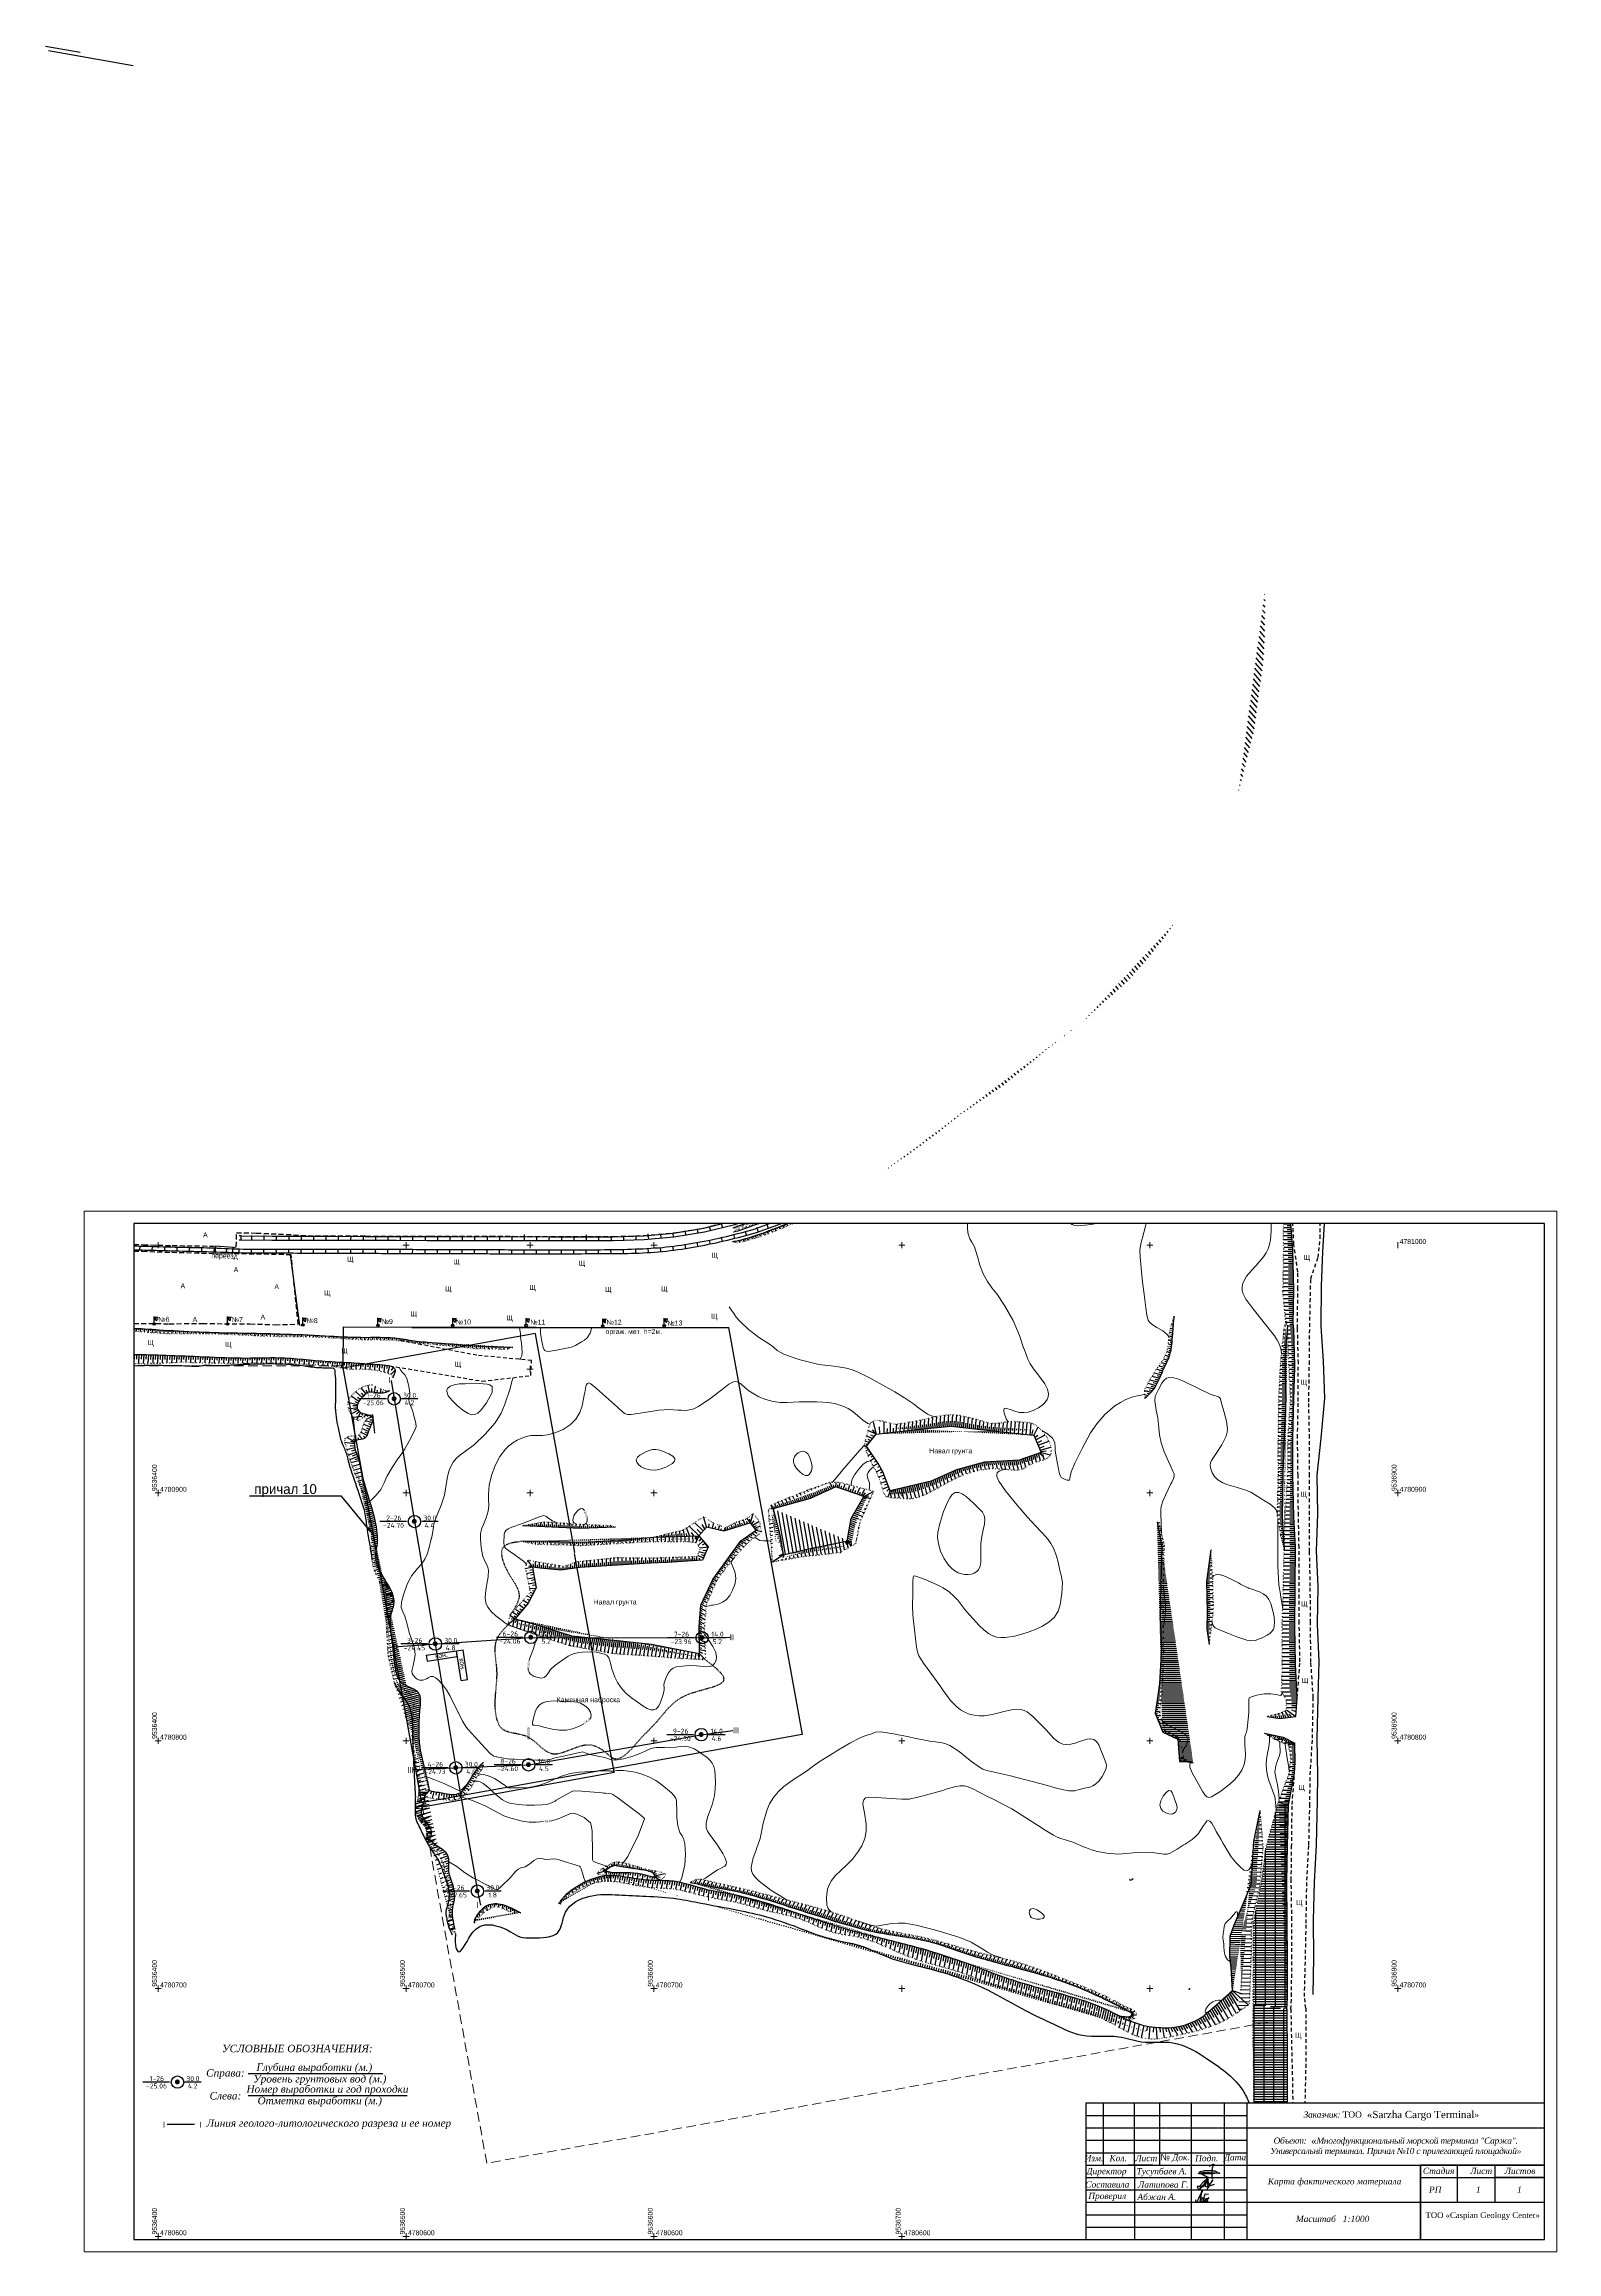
# Model space of a CAD drawing. Header units: millimetres. Extents: x 0 to 9536964, y 0 to 4781485.
# Drawn here: x 9536354 to 9536964, y 4780594 to 4781485 of the extents above; entities outside this region: 14.
import ezdxf
from ezdxf import colors
from ezdxf.entities.mleader import LeaderData, LeaderLine
from ezdxf.enums import TextEntityAlignment as Align
from ezdxf.math import Vec2, Vec3

# ---------------------------------------------------------------- set-up
doc = ezdxf.new("R2010")
doc.units = ezdxf.units.MM
doc.header["$PDMODE"] = 32
doc.header["$PDSIZE"] = 0.5
for name, pattern in [('CONTI', [0]), ('DASHED', [19.05, 12.7, -6.35]), ('Подошва насыпи (выемки)', [1, 0, 0.5, -0.5]), ('Пунктирная', [0.4, 0.2, -0.2]), ('Штриховая 1 к 1.5', [2.5, 1.5, -1]), ('Штриховая 1 к 2', [3, 2, -1])]:
    doc.linetypes.add(name, pattern=pattern)
for name, color, linetype in [('04 05 26.Изолинии.Утолщённые', 7, 'Continuous'), ('Sarga.Изолинии.Утолщённые', 7, 'Continuous'), ('USLZNDEFAULT', 7, 'CONTI'), ('Асфальт', 7, 'Continuous'), ('ЖД', 7, 'Continuous'), ('Ограждение', 7, 'Continuous'), ('Сетка', 7, 'Continuous'), ('скважина', 7, 'Continuous'), ('столбы освещения', 7, 'Continuous')]:
    doc.layers.add(name, color=color, linetype=linetype)
doc.layers.add('Berth line', color=5, linetype='Continuous', lineweight=50)
doc.layers.add('Рамка 1', color=3, linetype='Continuous', lineweight=50)
doc.styles.add('Arial_00010', font='arial.ttf', dxfattribs={"height": 0.2})
doc.styles.add('IndorSoft_Drafting_type_A_00CC0', font='', dxfattribs={"height": 0.2})
doc.styles.add('Roman', font='romans.shx')
doc.styles.add('style1', font='timesi.ttf', dxfattribs={"height": 0.8})
doc.styles.get('IndorSoft_Drafting_type_A_00CC0').set_extended_font_data('IndorSoft Drafting type A')
doc.dimstyles.get("Standard").update_dxf_attribs({"dimtxt": 0.18, "dimasz": 0.18, "dimexe": 0.18, "dimexo": 0.0625, "dimgap": 0.09, "dimtad": 0, "dimtih": 1, "dimtoh": 1, "dimdec": 4, "dimzin": 0, "dimdsep": 46, "dimtxsty": 'Standard', "dimcen": 0.09, "dimadec": 6, "dimazin": 0, "dimtfac": 1, "dimtdec": 4, "dimtofl": 0, "dimtmove": 0, "dimatfit": 3, "dimfxl": 1, "dimtolj": 1, "dimtzin": 0, "dimarcsym": 0})

# ---------------------------------------------------------------- blocks, each defined once
blk = doc.blocks.new('упор')
for p, q in [((0, 0.9), (0, -0.9)), ((0, 0.9), (0.8, 0.9)), ((0, -0.9), (0.8, -0.9))]:
    blk.add_line(p, q)
blk = doc.blocks.new('фонарь')
at = {"layer": 'USLZNDEFAULT'}
for p, q in [((0, 0.5), (0, 3)), ((0, 2.75), (1.5, 2.75)), ((0.54, 1.74), (0.54, 2.75)), ((1.2, 1.74), (1.2, 2.75))]:
    blk.add_line(p, q, dxfattribs=at)
at = {"layer": 'USLZNDEFAULT', "color": 7}
for radius in [0.5, 0.05]:
    blk.add_circle((0, 0), radius, dxfattribs=at)
at = {"layer": 'USLZNDEFAULT'}
blk.add_arc((0.87, 1.75), 0.331, 182.15673, 357.84327, dxfattribs=at)
blk = doc.blocks.new('*D37')
at = {"color": 0, "lineweight": -2}
for p, q in [((9536479.51, 4780923.27), (9536478.69, 4780930.78)), ((9536478.89, 4780930.62), (9536482.21, 4780930.99)), ((9536486.49, 4780931.45), (9536483.17, 4780931.09)), ((9536487.47, 4780924.13), (9536486.65, 4780931.65))]:
    blk.add_line(p, q, dxfattribs=at)
at = {"color": 0}
for points in [[(9536478.89, 4780930.65), (9536478.89, 4780930.59), (9536478.71, 4780930.6)], [(9536486.48, 4780931.48), (9536486.49, 4780931.42), (9536486.66, 4780931.47)]]:
    blk.add_solid(points, dxfattribs=at)
at = {"layer": 'Defpoints', "color": 0}
for p in [(9536479.52, 4780923.2), (9536486.66, 4780931.47), (9536487.47, 4780924.07)]:
    blk.add_point(p, dxfattribs=at)
at = {"color": 0, "insert": (9536482.69, 4780931.04), "char_height": 0.18, "attachment_point": 5}
blk.add_mtext('\\A1;8.0000', dxfattribs=at)
blk = doc.blocks.new('*D39')
at = {"color": 0, "lineweight": -2}
for p, q in [((9536474.67, 4780950.44), (9536552.17, 4780964.42)), ((9536552.02, 4780964.21), (9536567.93, 4780875.99)), ((9536583.91, 4780787.42), (9536568, 4780875.63)), ((9536506.62, 4780773.3), (9536584.11, 4780787.27))]:
    blk.add_line(p, q, dxfattribs=at)
at = {"color": 0}
for points in [[(9536552.05, 4780964.21), (9536551.99, 4780964.2), (9536551.99, 4780964.39)], [(9536583.94, 4780787.43), (9536583.88, 4780787.41), (9536583.94, 4780787.24)]]:
    blk.add_solid(points, dxfattribs=at)
at = {"layer": 'Defpoints', "color": 0}
for p in [(9536474.61, 4780950.43), (9536583.94, 4780787.24), (9536506.56, 4780773.29)]:
    blk.add_point(p, dxfattribs=at)
at = {"color": 0, "insert": (9536567.96, 4780875.81), "char_height": 0.18, "attachment_point": 5}
blk.add_mtext('\\A1;180.0000', dxfattribs=at)

msp = doc.modelspace()

# ---------------------------------------------------------------- hatches: boundary and pattern name
h = msp.add_hatch()
h.set_pattern_fill('LINE', color=0, scale=0.5, angle=350)
edge = h.paths.add_edge_path()
edge.add_line((9536354.02389, 4781484.63349), (9536359.4793, 4781483.6448))
edge.add_line((9536359.4793, 4781483.6448), (9536372.6972, 4781480.3611))
edge.add_line((9536372.6972, 4781480.3611), (9536387.1775, 4781477.7114))
edge.add_line((9536387.1775, 4781477.7114), (9536394.3856, 4781475.3673))
edge.add_line((9536394.3856, 4781475.3673), (9536376.6393, 4781477.9582))
edge.add_line((9536376.6393, 4781477.9582), (9536367.8114, 4781479.6739))
edge.add_line((9536367.8114, 4781479.6739), (9536355.93667, 4781481.86393))
h = msp.add_hatch()
h.set_pattern_fill('LINE', color=256, scale=0.5, angle=310)
edge = h.paths.add_edge_path()
edge.add_line((9536846.4228, 4781263.4358), (9536846.541, 4781258.0275))
edge.add_line((9536846.541, 4781258.0275), (9536846.3396, 4781244.1874))
edge.add_line((9536846.3396, 4781244.1874), (9536845.8222, 4781235.0377))
edge.add_line((9536845.8222, 4781235.0377), (9536843.9041, 4781221.8514))
edge.add_line((9536843.9041, 4781221.8514), (9536842.0768, 4781207.5777))
edge.add_line((9536842.0768, 4781207.5777), (9536839.0774, 4781195.7091))
edge.add_line((9536839.0774, 4781195.7091), (9536837.5611, 4781189.2098))
edge.add_line((9536837.5611, 4781189.2098), (9536835.89496, 4781183.50983))
h.paths.add_polyline_path([(9536835.89496, 4781183.50983), (9536837.5611, 4781189.2098)], flags=17)
edge = h.paths.add_edge_path(flags=17)
edge.add_line((9536839.0774, 4781195.7091), (9536837.5611, 4781189.2098))
edge.add_line((9536839.0774, 4781195.7091), (9536837.5611, 4781189.2098))
edge = h.paths.add_edge_path(flags=17)
edge.add_line((9536842.0768, 4781207.5777), (9536839.0774, 4781195.7091))
edge.add_line((9536842.0768, 4781207.5777), (9536839.0774, 4781195.7091))
edge = h.paths.add_edge_path(flags=17)
edge.add_line((9536843.9041, 4781221.8514), (9536842.0768, 4781207.5777))
edge.add_line((9536843.9041, 4781221.8514), (9536842.0768, 4781207.5777))
edge = h.paths.add_edge_path(flags=17)
edge.add_line((9536845.8222, 4781235.0377), (9536843.9041, 4781221.8514))
edge.add_line((9536845.8222, 4781235.0377), (9536843.9041, 4781221.8514))
edge = h.paths.add_edge_path(flags=17)
edge.add_line((9536846.3396, 4781244.1874), (9536845.8222, 4781235.0377))
edge.add_line((9536846.3396, 4781244.1874), (9536845.8222, 4781235.0377))
edge = h.paths.add_edge_path(flags=17)
edge.add_line((9536846.541, 4781258.0275), (9536846.3396, 4781244.1874))
edge.add_line((9536846.541, 4781258.0275), (9536846.3396, 4781244.1874))
edge = h.paths.add_edge_path(flags=17)
edge.add_line((9536846.4228, 4781263.4358), (9536846.541, 4781258.0275))
edge.add_line((9536846.4228, 4781263.4358), (9536846.541, 4781258.0275))
edge = h.paths.add_edge_path()
edge.add_line((9536773.0334, 4781090.15695), (9536763.9148, 4781083.3463))
edge.add_line((9536763.9148, 4781083.3463), (9536756.2578, 4781077.0298))
edge.add_line((9536756.2578, 4781077.0298), (9536741.07574, 4781064.4709))
edge.add_line((9536741.07574, 4781064.4709), (9536723.8507, 4781052.8381))
edge.add_line((9536723.8507, 4781052.8381), (9536713.7693, 4781044.6832))
edge.add_line((9536713.7693, 4781044.6832), (9536702.3007, 4781036.3459))
edge.add_line((9536702.3007, 4781036.3459), (9536692.59629, 4781029.6565))
h = msp.add_hatch()
h.set_pattern_fill('LINE', color=256, scale=0.5, angle=310)
edge = h.paths.add_edge_path()
edge.add_line((9536846.4228, 4781263.4358), (9536846.541, 4781258.0275))
edge.add_line((9536846.541, 4781258.0275), (9536846.3396, 4781244.1874))
edge.add_line((9536846.3396, 4781244.1874), (9536845.8222, 4781235.0377))
edge.add_line((9536845.8222, 4781235.0377), (9536843.9041, 4781221.8514))
edge.add_line((9536843.9041, 4781221.8514), (9536842.0768, 4781207.5777))
edge.add_line((9536842.0768, 4781207.5777), (9536839.0774, 4781195.7091))
edge.add_line((9536839.0774, 4781195.7091), (9536837.5611, 4781189.2098))
edge.add_line((9536837.5611, 4781189.2098), (9536835.89496, 4781183.50983))
h.paths.add_polyline_path([(9536835.89496, 4781183.50983), (9536837.5611, 4781189.2098)], flags=17)
edge = h.paths.add_edge_path(flags=17)
edge.add_line((9536839.0774, 4781195.7091), (9536837.5611, 4781189.2098))
edge.add_line((9536839.0774, 4781195.7091), (9536837.5611, 4781189.2098))
edge = h.paths.add_edge_path(flags=17)
edge.add_line((9536842.0768, 4781207.5777), (9536839.0774, 4781195.7091))
edge.add_line((9536842.0768, 4781207.5777), (9536839.0774, 4781195.7091))
edge = h.paths.add_edge_path(flags=17)
edge.add_line((9536843.9041, 4781221.8514), (9536842.0768, 4781207.5777))
edge.add_line((9536843.9041, 4781221.8514), (9536842.0768, 4781207.5777))
edge = h.paths.add_edge_path(flags=17)
edge.add_line((9536845.8222, 4781235.0377), (9536843.9041, 4781221.8514))
edge.add_line((9536845.8222, 4781235.0377), (9536843.9041, 4781221.8514))
edge = h.paths.add_edge_path(flags=17)
edge.add_line((9536846.3396, 4781244.1874), (9536845.8222, 4781235.0377))
edge.add_line((9536846.3396, 4781244.1874), (9536845.8222, 4781235.0377))
edge = h.paths.add_edge_path(flags=17)
edge.add_line((9536846.541, 4781258.0275), (9536846.3396, 4781244.1874))
edge.add_line((9536846.541, 4781258.0275), (9536846.3396, 4781244.1874))
edge = h.paths.add_edge_path(flags=17)
edge.add_line((9536846.4228, 4781263.4358), (9536846.541, 4781258.0275))
edge.add_line((9536846.4228, 4781263.4358), (9536846.541, 4781258.0275))
edge = h.paths.add_edge_path()
edge.add_line((9536809.95871, 4781129.87567), (9536806.3086, 4781124.5175))
edge.add_line((9536806.3086, 4781124.5175), (9536798.5886, 4781114.9633))
edge.add_line((9536798.5886, 4781114.9633), (9536790.8892, 4781106.2737))
edge.add_line((9536790.8892, 4781106.2737), (9536782.233, 4781098.5892))
edge.add_line((9536782.233, 4781098.5892), (9536773.4105, 4781090.4386))
edge.add_line((9536773.4105, 4781090.4386), (9536773.21024, 4781090.28903))
at = {"linetype": 'Подошва насыпи (выемки)'}
h = msp.add_hatch(dxfattribs=at)
h.set_pattern_fill('LINE', color=256, scale=0.5, angle=345)
edge = h.paths.add_edge_path()
edge.add_spline(control_points=[(9536809.84009, 4780971.36221), (9536809.29551, 4780969.84405), (9536808.38829, 4780967.3149), (9536807.41162, 4780962.33016), (9536807.43098, 4780956.29276), (9536802.28553, 4780949.80952), (9536799.58961, 4780944.95348), (9536798.01127, 4780942.1105)], knot_values=[0, 0, 0, 0, 4.825950063, 8.039678885, 15.260130928, 22.208491405, 32.021462152, 32.021462152, 32.021462152, 32.021462152], degree=3, periodic=0)
edge.add_spline(control_points=[(9536797.84289, 4780938.21973), (9536798.86235, 4780939.02938), (9536802.45551, 4780941.88304), (9536804.69381, 4780948.68119), (9536808.72511, 4780956.04033), (9536809.18572, 4780963.74372), (9536809.63738, 4780968.93643), (9536809.84909, 4780971.37037)], knot_values=[0, 0, 0, 0, 3.86036698, 13.606226515, 20.566484565, 28.907070209, 36.265635026, 36.265635026, 36.265635026, 36.265635026], degree=3, periodic=0)
h = msp.add_hatch()
h.set_pattern_fill('LINE', color=256, scale=0.5)
edge = h.paths.add_edge_path()
edge.add_line((9536855.5649, 4780967.5797), (9536854.4043, 4780953.962))
edge.add_line((9536854.4043, 4780953.962), (9536854.9303, 4780937.9844))
edge.add_line((9536854.9303, 4780937.9844), (9536854.1751, 4780923.0188))
edge.add_line((9536854.1751, 4780923.0188), (9536853.6829, 4780908.0776))
edge.add_line((9536853.6829, 4780908.0776), (9536853.4054, 4780890.5552))
edge.add_line((9536853.4054, 4780890.5552), (9536854.1609, 4780877.0598))
edge.add_line((9536854.841, 4780969.2673), (9536854.1293, 4780966.8158))
edge.add_line((9536854.1293, 4780966.8158), (9536852.6746, 4780952.9539))
edge.add_line((9536852.6746, 4780952.9539), (9536851.9353, 4780938.2928))
edge.add_line((9536851.9353, 4780938.2928), (9536851.7032, 4780920.8087))
edge.add_line((9536851.7032, 4780920.8087), (9536851.7196, 4780907.3193))
edge.add_line((9536851.7196, 4780907.3193), (9536851.3385, 4780890.74))
edge.add_line((9536851.3385, 4780890.74), (9536851.36968, 4780890.58886))
edge.add_line((9536851.36968, 4780890.58886), (9536852.78723, 4780882.69303))
edge.add_line((9536852.78723, 4780882.69303), (9536854.1609, 4780877.0598))
h = msp.add_hatch()
h.set_pattern_fill('LINE', color=256, scale=0.25)
edge = h.paths.add_edge_path()
edge.add_line((9536855.5649, 4780967.5797), (9536854.4043, 4780953.962))
edge.add_line((9536854.4043, 4780953.962), (9536854.9303, 4780937.9844))
edge.add_line((9536854.9303, 4780937.9844), (9536854.1751, 4780923.0188))
edge.add_line((9536854.1751, 4780923.0188), (9536853.6829, 4780908.0776))
edge.add_line((9536853.6829, 4780908.0776), (9536853.4054, 4780890.5552))
edge.add_line((9536853.4054, 4780890.5552), (9536854.1609, 4780877.0598))
edge.add_spline(control_points=[(9536854.93567, 4780967.48914), (9536854.7432, 4780965.60734), (9536854.27269, 4780961.00732), (9536853.35003, 4780953.70842), (9536853.33835, 4780946.27075), (9536853.44762, 4780939.0597), (9536853.16212, 4780930.67492), (9536852.84943, 4780920.63887), (9536852.76498, 4780908.30678), (9536852.59205, 4780898.2888), (9536852.3519, 4780890.35165), (9536853.01485, 4780885.1091), (9536853.59041, 4780881.03349), (9536853.94939, 4780878.46216), (9536854.01059, 4780878.02379)], knot_values=[0, 0, 0, 0, 5.675742234, 13.874281662, 22.043345312, 27.954678631, 35.513282675, 47.20400534, 58.080662956, 72.50068058, 77.288699133, 81.858393488, 88.318982165, 89.646800364, 89.646800364, 89.646800364, 89.646800364], degree=3, periodic=0)
h = msp.add_hatch()
h.set_pattern_fill('LINE', color=256, scale=0.5, angle=90)
edge = h.paths.add_edge_path()
edge.add_line((9536508.6033, 4780960.86894), (9536528.44524, 4780959.37191))
edge.add_line((9536528.44524, 4780959.37191), (9536543.07565, 4780958.81269))
edge.add_line((9536508.56699, 4780960.27622), (9536528.18336, 4780958.32293))
edge.add_line((9536528.18336, 4780958.32293), (9536533.6866, 4780958.16425))
edge.add_line((9536533.6866, 4780958.16425), (9536539.58301, 4780958.03291))
edge.add_line((9536539.58301, 4780958.03291), (9536541.0798, 4780958.16023))
edge.add_line((9536541.0798, 4780958.16023), (9536543.1099, 4780958.80579))
h = msp.add_hatch()
h.set_pattern_fill('LINE', color=256, scale=0.25, angle=90)
edge = h.paths.add_edge_path()
edge.add_line((9536508.6033, 4780960.86894), (9536528.44524, 4780959.37191))
edge.add_line((9536528.44524, 4780959.37191), (9536543.07565, 4780958.81269))
edge.add_spline(control_points=[(9536509.1077, 4780960.51907), (9536510.89551, 4780960.36553), (9536514.47736, 4780960.05792), (9536520.75327, 4780959.46916), (9536526.45706, 4780958.95885), (9536532.30104, 4780958.66572), (9536536.43208, 4780958.64728), (9536540.17257, 4780958.42481), (9536541.97653, 4780958.63379), (9536542.79211, 4780958.72827)], knot_values=[0, 0, 0, 0, 5.383130178, 10.785027945, 18.910694999, 22.56096281, 28.33249835, 31.312081871, 33.770753061, 33.770753061, 33.770753061, 33.770753061], degree=3, periodic=0)
h = msp.add_hatch()
h.set_pattern_fill('LINE', color=256, scale=0.25, angle=85)
edge = h.paths.add_edge_path()
edge.add_spline(control_points=[(9536697.20337, 4780926.07301), (9536700.39404, 4780926.45833), (9536706.22429, 4780927.16241), (9536713.82037, 4780928.23156), (9536720.30819, 4780929.33653), (9536727.02189, 4780927.98845), (9536734.53837, 4780926.6133), (9536743.2699, 4780926.18379), (9536749.05803, 4780925.69708), (9536752.13987, 4780925.43794)], knot_values=[0, 0, 0, 0, 9.634375919, 17.604756392, 23.086143925, 29.173818881, 37.908745248, 46.059373063, 55.341047625, 55.341047625, 55.341047625, 55.341047625], degree=3, periodic=0)
edge.add_line((9536689.5985, 4780923.7838), (9536706.1363, 4780925.614))
edge.add_line((9536706.1363, 4780925.614), (9536719.7715, 4780926.9105))
edge.add_line((9536719.7715, 4780926.9105), (9536735.5219, 4780925.149))
edge.add_line((9536735.5219, 4780925.149), (9536753.01266, 4780923.28703))
h = msp.add_hatch()
h.set_pattern_fill('LINE', color=256, scale=0.5, angle=105)
edge = h.paths.add_edge_path()
edge.add_line((9536756.14468, 4780916.35647), (9536747.3709, 4780913.2999))
edge.add_line((9536747.3709, 4780913.2999), (9536733.373, 4780912.3622))
edge.add_line((9536733.373, 4780912.3622), (9536721.9791, 4780909.2966))
edge.add_line((9536721.9791, 4780909.2966), (9536711.7999, 4780904.8121))
edge.add_line((9536711.7999, 4780904.8121), (9536695.24688, 4780900.84248))
edge.add_spline(control_points=[(9536693.97359, 4780898.41239), (9536694.77803, 4780898.06669), (9536698.46246, 4780898.1953), (9536704.06098, 4780897.052), (9536713.05367, 4780900.88528), (9536722.15074, 4780906.74061), (9536733.48053, 4780910.205), (9536741.74839, 4780909.7186), (9536748.43803, 4780908.83086), (9536752.24602, 4780912.26941), (9536756.75046, 4780913.0897), (9536758.22625, 4780913.82638)], knot_values=[42.555181919, 42.555181919, 42.555181919, 42.555181919, 45.426035292, 52.240686793, 60.198173485, 73.273659282, 85.268441202, 94.571202303, 98.414672833, 104.550330243, 109.567967588, 109.567967588, 109.567967588, 109.567967588], degree=3, periodic=0)
h = msp.add_hatch()
h.set_pattern_fill('LINE', color=256, scale=0.25, angle=105)
edge = h.paths.add_edge_path()
edge.add_line((9536756.14468, 4780916.35647), (9536747.3709, 4780913.2999))
edge.add_line((9536747.3709, 4780913.2999), (9536733.373, 4780912.3622))
edge.add_line((9536733.373, 4780912.3622), (9536721.9791, 4780909.2966))
edge.add_line((9536721.9791, 4780909.2966), (9536711.7999, 4780904.8121))
edge.add_line((9536711.7999, 4780904.8121), (9536695.24688, 4780900.84248))
edge.add_spline(control_points=[(9536696.30443, 4780899.45922), (9536698.36236, 4780899.51507), (9536702.58944, 4780899.62978), (9536708.77505, 4780901.43436), (9536714.65476, 4780904.09821), (9536720.06347, 4780906.43576), (9536725.40903, 4780909.18341), (9536731.23829, 4780910.34607), (9536737.26435, 4780911.59147), (9536742.18667, 4780911.07248), (9536746.14572, 4780910.92611), (9536749.61381, 4780912.32085), (9536752.96587, 4780913.28639), (9536755.19282, 4780914.35963), (9536755.99178, 4780914.74467)], knot_values=[0, 0, 0, 0, 6.154720148, 12.642044957, 19.14190663, 25.522985154, 30.337405611, 37.074976378, 43.258201442, 48.641701618, 51.89019722, 54.962878121, 59.709709918, 62.36555514, 62.36555514, 62.36555514, 62.36555514], degree=3, periodic=0)
h = msp.add_hatch()
h.set_pattern_fill('LINE', color=256, scale=0.25, angle=15)
edge = h.paths.add_edge_path()
edge.add_spline(control_points=[(9536480.96331, 4780913.15995), (9536481.64859, 4780909.97566), (9536483.05255, 4780903.45192), (9536486.31222, 4780893.87018), (9536488.17168, 4780885.87951), (9536488.53502, 4780879.54294), (9536487.17587, 4780874.56502), (9536489.24556, 4780866.87615), (9536494.31066, 4780861.63958), (9536495.36953, 4780855.07826), (9536492.69768, 4780849.157), (9536494.6583, 4780839.7452), (9536494.99791, 4780831.05494), (9536496.76084, 4780823.90978), (9536501.01339, 4780821.74859), (9536505.97128, 4780819.90868), (9536505.33385, 4780809.79427), (9536504.46532, 4780799.92123), (9536507.55308, 4780788.45018), (9536508.79206, 4780782.66288), (9536509.37813, 4780779.92531)], knot_values=[0, 0, 0, 0, 9.762539053, 20.000742092, 30.337143378, 34.288849561, 38.896341426, 45.541362616, 57.053466874, 59.819321843, 64.909116031, 75.749456811, 87.303837152, 92.020899366, 96.252085366, 101.191292714, 105.981241943, 123.183363722, 132.569221326, 140.994334199, 140.994334199, 140.994334199, 140.994334199], degree=3, periodic=0)
edge.add_spline(control_points=[(9536479.44285, 4780911.93914), (9536479.73921, 4780910.75475), (9536480.60001, 4780907.31459), (9536481.87726, 4780904.00339), (9536482.71478, 4780901.83218)], knot_values=[0, 0, 0, 0, 3.660234482, 10.631457713, 10.631457713, 10.631457713, 10.631457713], degree=3, periodic=0)
h = msp.add_hatch()
h.set_pattern_fill('LINE', color=256, scale=0.5, angle=15)
edge = h.paths.add_edge_path()
edge.add_spline(control_points=[(9536480.96331, 4780913.15995), (9536481.64859, 4780909.97566), (9536483.05255, 4780903.45192), (9536486.31222, 4780893.87018), (9536488.17168, 4780885.87951), (9536488.53502, 4780879.54294), (9536487.17587, 4780874.56502), (9536489.24556, 4780866.87615), (9536494.31066, 4780861.63958), (9536495.36953, 4780855.07826), (9536492.69768, 4780849.157), (9536494.6583, 4780839.7452), (9536494.99791, 4780831.05494), (9536496.76084, 4780823.90978), (9536501.01339, 4780821.74859), (9536505.97128, 4780819.90868), (9536505.33385, 4780809.79427), (9536504.46532, 4780799.92123), (9536507.55308, 4780788.45018), (9536508.79206, 4780782.66288), (9536509.37813, 4780779.92531)], knot_values=[0, 0, 0, 0, 9.762539053, 20.000742092, 30.337143378, 34.288849561, 38.896341426, 45.541362616, 57.053466874, 59.819321843, 64.909116031, 75.749456811, 87.303837152, 92.020899366, 96.252085366, 101.191292714, 105.981241943, 123.183363722, 132.569221326, 140.994334199, 140.994334199, 140.994334199, 140.994334199], degree=3, periodic=0)
edge.add_spline(control_points=[(9536481.80701, 4780901.79127), (9536481.91023, 4780901.59343), (9536483.07757, 4780899.35576), (9536483.97732, 4780893.32541), (9536486.35854, 4780884.75068), (9536485.8487, 4780876.4169), (9536486.58525, 4780869.36641), (9536488.42967, 4780865.86994), (9536489.45589, 4780863.92452)], knot_values=[0, 0, 0, 0, 0.668699239, 7.563193664, 17.972653216, 27.236813652, 32.442242994, 38.971171382, 38.971171382, 38.971171382, 38.971171382], degree=3, periodic=0)
h = msp.add_hatch()
h.set_pattern_fill('LINE', color=256, scale=0.25, angle=15)
edge = h.paths.add_edge_path()
edge.add_spline(control_points=[(9536480.96331, 4780913.15995), (9536481.64859, 4780909.97566), (9536483.05255, 4780903.45192), (9536486.31222, 4780893.87018), (9536488.17168, 4780885.87951), (9536488.53502, 4780879.54294), (9536487.17587, 4780874.56502), (9536489.24556, 4780866.87615), (9536494.31066, 4780861.63958), (9536495.36953, 4780855.07826), (9536492.69768, 4780849.157), (9536494.6583, 4780839.7452), (9536494.99791, 4780831.05494), (9536496.76084, 4780823.90978), (9536501.01339, 4780821.74859), (9536505.97128, 4780819.90868), (9536505.33385, 4780809.79427), (9536504.46532, 4780799.92123), (9536507.55308, 4780788.45018), (9536508.79206, 4780782.66288), (9536509.37813, 4780779.92531)], knot_values=[0, 0, 0, 0, 9.762539053, 20.000742092, 30.337143378, 34.288849561, 38.896341426, 45.541362616, 57.053466874, 59.819321843, 64.909116031, 75.749456811, 87.303837152, 92.020899366, 96.252085366, 101.191292714, 105.981241943, 123.183363722, 132.569221326, 140.994334199, 140.994334199, 140.994334199, 140.994334199], degree=3, periodic=0)
edge.add_spline(control_points=[(9536482.99764, 4780901.5048), (9536483.43709, 4780899.91007), (9536484.6064, 4780895.66676), (9536486.25108, 4780889.43627), (9536487.33876, 4780883.01403), (9536487.16701, 4780878.52636), (9536486.89978, 4780875.12681), (9536486.9613, 4780872.3361), (9536488.11216, 4780868.59363), (9536489.56248, 4780866.09205), (9536490.48898, 4780864.49396)], knot_values=[0, 0, 0, 0, 4.962121667, 13.203349287, 19.341610445, 24.404382153, 26.617748185, 29.585021644, 32.7100201, 38.237474902, 38.237474902, 38.237474902, 38.237474902], degree=3, periodic=0)
h = msp.add_hatch()
h.set_pattern_fill('LINE', color=256, scale=0.25, angle=15)
edge = h.paths.add_edge_path()
edge.add_spline(control_points=[(9536480.96331, 4780913.15995), (9536481.64859, 4780909.97566), (9536483.05255, 4780903.45192), (9536486.31222, 4780893.87018), (9536488.17168, 4780885.87951), (9536488.53502, 4780879.54294), (9536487.17587, 4780874.56502), (9536489.24556, 4780866.87615), (9536494.31066, 4780861.63958), (9536495.36953, 4780855.07826), (9536492.69768, 4780849.157), (9536494.6583, 4780839.7452), (9536494.99791, 4780831.05494), (9536496.76084, 4780823.90978), (9536501.01339, 4780821.74859), (9536505.97128, 4780819.90868), (9536505.33385, 4780809.79427), (9536504.46532, 4780799.92123), (9536507.55308, 4780788.45018), (9536508.79206, 4780782.66288), (9536509.37813, 4780779.92531)], knot_values=[0, 0, 0, 0, 9.762539053, 20.000742092, 30.337143378, 34.288849561, 38.896341426, 45.541362616, 57.053466874, 59.819321843, 64.909116031, 75.749456811, 87.303837152, 92.020899366, 96.252085366, 101.191292714, 105.981241943, 123.183363722, 132.569221326, 140.994334199, 140.994334199, 140.994334199, 140.994334199], degree=3, periodic=0)
edge.add_spline(control_points=[(9536492.68023, 4780848.50774), (9536492.73076, 4780847.20039), (9536492.85446, 4780843.99945), (9536493.36623, 4780839.48059), (9536493.6815, 4780834.61785), (9536494.45761, 4780829.87436), (9536495.34753, 4780826.53678), (9536495.81623, 4780824.77897)], knot_values=[0, 0, 0, 0, 3.923882958, 9.607293377, 13.635096166, 18.538213766, 23.993906501, 23.993906501, 23.993906501, 23.993906501], degree=3, periodic=0)
h = msp.add_hatch()
h.set_pattern_fill('LINE', color=256, scale=0.5, angle=15)
edge = h.paths.add_edge_path()
edge.add_spline(control_points=[(9536480.96331, 4780913.15995), (9536481.64859, 4780909.97566), (9536483.05255, 4780903.45192), (9536486.31222, 4780893.87018), (9536488.17168, 4780885.87951), (9536488.53502, 4780879.54294), (9536487.17587, 4780874.56502), (9536489.24556, 4780866.87615), (9536494.31066, 4780861.63958), (9536495.36953, 4780855.07826), (9536492.69768, 4780849.157), (9536494.6583, 4780839.7452), (9536494.99791, 4780831.05494), (9536496.76084, 4780823.90978), (9536501.01339, 4780821.74859), (9536505.97128, 4780819.90868), (9536505.33385, 4780809.79427), (9536504.46532, 4780799.92123), (9536507.55308, 4780788.45018), (9536508.79206, 4780782.66288), (9536509.37813, 4780779.92531)], knot_values=[0, 0, 0, 0, 9.762539053, 20.000742092, 30.337143378, 34.288849561, 38.896341426, 45.541362616, 57.053466874, 59.819321843, 64.909116031, 75.749456811, 87.303837152, 92.020899366, 96.252085366, 101.191292714, 105.981241943, 123.183363722, 132.569221326, 140.994334199, 140.994334199, 140.994334199, 140.994334199], degree=3, periodic=0)
edge.add_spline(control_points=[(9536495.27096, 4780823.31897), (9536495.27182, 4780823.31841), (9536497.41294, 4780821.9092), (9536504.36832, 4780817.59533), (9536502.58776, 4780814.22783), (9536502.81325, 4780802.40257), (9536502.91026, 4780797.31476)], knot_values=[701.227300786, 701.227300786, 701.227300786, 701.227300786, 701.236055474, 723.143966716, 740.1804359, 753.045599627, 753.045599627, 753.045599627, 753.045599627], degree=3, periodic=0)
h = msp.add_hatch()
h.set_pattern_fill('LINE', color=256, scale=0.25, angle=15)
edge = h.paths.add_edge_path()
edge.add_spline(control_points=[(9536480.96331, 4780913.15995), (9536481.64859, 4780909.97566), (9536483.05255, 4780903.45192), (9536486.31222, 4780893.87018), (9536488.17168, 4780885.87951), (9536488.53502, 4780879.54294), (9536487.17587, 4780874.56502), (9536489.24556, 4780866.87615), (9536494.31066, 4780861.63958), (9536495.36953, 4780855.07826), (9536492.69768, 4780849.157), (9536494.6583, 4780839.7452), (9536494.99791, 4780831.05494), (9536496.76084, 4780823.90978), (9536501.01339, 4780821.74859), (9536505.97128, 4780819.90868), (9536505.33385, 4780809.79427), (9536504.46532, 4780799.92123), (9536507.55308, 4780788.45018), (9536508.79206, 4780782.66288), (9536509.37813, 4780779.92531)], knot_values=[0, 0, 0, 0, 9.762539053, 20.000742092, 30.337143378, 34.288849561, 38.896341426, 45.541362616, 57.053466874, 59.819321843, 64.909116031, 75.749456811, 87.303837152, 92.020899366, 96.252085366, 101.191292714, 105.981241943, 123.183363722, 132.569221326, 140.994334199, 140.994334199, 140.994334199, 140.994334199], degree=3, periodic=0)
edge.add_spline(control_points=[(9536495.95513, 4780824.52146), (9536496.33589, 4780823.99833), (9536497.25429, 4780822.73653), (9536499.82286, 4780821.50192), (9536502.16737, 4780820.26923), (9536503.85885, 4780818.62718), (9536504.5082, 4780816.81165), (9536504.28033, 4780814.0057), (9536504.03111, 4780810.11591), (9536503.85935, 4780805.3913), (9536503.9052, 4780801.10805), (9536504.0892, 4780798.52169), (9536504.16009, 4780797.52521)], knot_values=[0, 0, 0, 0, 1.916155119, 4.621810974, 8.341723757, 9.879640382, 11.562065345, 13.918280115, 18.234047327, 23.301319581, 28.082224845, 31.078716618, 31.078716618, 31.078716618, 31.078716618], degree=3, periodic=0)
h = msp.add_hatch()
h.set_pattern_fill('LINE', color=256, scale=0.5, angle=15)
edge = h.paths.add_edge_path()
edge.add_spline(control_points=[(9536480.96331, 4780913.15995), (9536481.64859, 4780909.97566), (9536483.05255, 4780903.45192), (9536486.31222, 4780893.87018), (9536488.17168, 4780885.87951), (9536488.53502, 4780879.54294), (9536487.17587, 4780874.56502), (9536489.24556, 4780866.87615), (9536494.31066, 4780861.63958), (9536495.36953, 4780855.07826), (9536492.69768, 4780849.157), (9536494.6583, 4780839.7452), (9536494.99791, 4780831.05494), (9536496.76084, 4780823.90978), (9536501.01339, 4780821.74859), (9536505.97128, 4780819.90868), (9536505.33385, 4780809.79427), (9536504.46532, 4780799.92123), (9536507.55308, 4780788.45018), (9536508.79206, 4780782.66288), (9536509.37813, 4780779.92531)], knot_values=[0, 0, 0, 0, 9.762539053, 20.000742092, 30.337143378, 34.288849561, 38.896341426, 45.541362616, 57.053466874, 59.819321843, 64.909116031, 75.749456811, 87.303837152, 92.020899366, 96.252085366, 101.191292714, 105.981241943, 123.183363722, 132.569221326, 140.994334199, 140.994334199, 140.994334199, 140.994334199], degree=3, periodic=0)
edge.add_spline(control_points=[(9536502.9198, 4780797.27876), (9536503.16102, 4780795.48211), (9536503.66881, 4780791.70007), (9536504.65886, 4780785.02205), (9536505.5727, 4780778.6442), (9536503.57351, 4780772.86945), (9536504.59076, 4780767.87462), (9536508.98148, 4780764.7044), (9536507.31104, 4780759.48252), (9536511.57958, 4780756.03438), (9536514.88107, 4780751.95196), (9536515.62952, 4780746.7022), (9536517.39843, 4780741.84497), (9536518.02545, 4780736.14666), (9536517.4962, 4780730.55102), (9536516.70706, 4780724.92312), (9536519.11225, 4780722.88218), (9536520.02075, 4780722.11126)], knot_values=[0, 0, 0, 0, 5.431344113, 11.433239761, 20.390654311, 24.137284468, 29.528398815, 34.535041067, 38.253337906, 43.518535206, 49.086449711, 53.976359873, 58.984006111, 64.654382614, 70.814393492, 76.426379153, 79.832940699, 79.832940699, 79.832940699, 79.832940699], degree=3, periodic=0)
h = msp.add_hatch()
h.set_pattern_fill('LINE', color=256, scale=0.25, angle=15)
edge = h.paths.add_edge_path()
edge.add_spline(control_points=[(9536504.27418, 4780797.23038), (9536504.59481, 4780794.78021), (9536505.28113, 4780789.53544), (9536506.4729, 4780783.84969), (9536507.16439, 4780780.58745), (9536507.27167, 4780780.08137)], knot_values=[0, 0, 0, 0, 7.410804632, 15.863343006, 17.415357389, 17.415357389, 17.415357389, 17.415357389], degree=3, periodic=0)
edge.add_spline(control_points=[(9536480.96331, 4780913.15995), (9536481.64859, 4780909.97566), (9536483.05255, 4780903.45192), (9536486.31222, 4780893.87018), (9536488.17168, 4780885.87951), (9536488.53502, 4780879.54294), (9536487.17587, 4780874.56502), (9536489.24556, 4780866.87615), (9536494.31066, 4780861.63958), (9536495.36953, 4780855.07826), (9536492.69768, 4780849.157), (9536494.6583, 4780839.7452), (9536494.99791, 4780831.05494), (9536496.76084, 4780823.90978), (9536501.01339, 4780821.74859), (9536505.97128, 4780819.90868), (9536505.33385, 4780809.79427), (9536504.46532, 4780799.92123), (9536507.55308, 4780788.45018), (9536508.79206, 4780782.66288), (9536509.37813, 4780779.92531)], knot_values=[0, 0, 0, 0, 9.762539053, 20.000742092, 30.337143378, 34.288849561, 38.896341426, 45.541362616, 57.053466874, 59.819321843, 64.909116031, 75.749456811, 87.303837152, 92.020899366, 96.252085366, 101.191292714, 105.981241943, 123.183363722, 132.569221326, 140.994334199, 140.994334199, 140.994334199, 140.994334199], degree=3, periodic=0)
h = msp.add_hatch()
h.set_pattern_fill('LINE', color=256, scale=0.5, angle=115)
edge = h.paths.add_edge_path()
edge.add_line((9536673.4132, 4780902.41), (9536663.0674, 4780897.8328))
edge.add_line((9536663.0674, 4780897.8328), (9536648.0928, 4780893.6214))
edge.add_line((9536670.90192, 4780904.28597), (9536662.5787, 4780901.3619))
edge.add_line((9536662.5787, 4780901.3619), (9536647.47139, 4780895.23438))
edge.add_line((9536647.47139, 4780895.23438), (9536646.0643, 4780892.7652))
h = msp.add_hatch()
h.set_pattern_fill('LINE', color=256, scale=0.25, angle=115)
edge = h.paths.add_edge_path()
edge.add_spline(control_points=[(9536648.3997, 4780894.60509), (9536650.38916, 4780895.25032), (9536654.5365, 4780896.5954), (9536660.52988, 4780898.74622), (9536666.33409, 4780900.86096), (9536669.93452, 4780902.38136), (9536671.68509, 4780903.1206)], knot_values=[0, 0, 0, 0, 6.273984717, 13.079119472, 19.10223073, 24.80210323, 24.80210323, 24.80210323, 24.80210323], degree=3, periodic=0)
edge.add_line((9536673.4132, 4780902.41), (9536663.0674, 4780897.8328))
edge.add_line((9536663.0674, 4780897.8328), (9536648.0928, 4780893.6214))
h = msp.add_hatch()
h.set_pattern_fill('LINE', color=256, scale=0.5, angle=160)
edge = h.paths.add_edge_path()
edge.add_line((9536677.45989, 4780880.49214), (9536677.869, 4780880.576))
edge.add_line((9536677.869, 4780880.576), (9536679.5149, 4780889.688))
edge.add_line((9536679.5149, 4780889.688), (9536684.6597, 4780898.6024))
edge.add_line((9536681.24765, 4780879.55845), (9536681.4822, 4780879.6976))
edge.add_line((9536681.4822, 4780879.6976), (9536683.158, 4780888.2995))
edge.add_line((9536683.158, 4780888.2995), (9536688.55802, 4780900.49953))
h = msp.add_hatch()
h.set_pattern_fill('LINE', color=256, scale=0.25, angle=160)
h.set_pattern_definition([(160, (0, 0), (-0.271478488765, -0.74588101775), [])])
edge = h.paths.add_edge_path()
edge.add_line((9536677.45989, 4780880.49214), (9536677.869, 4780880.576))
edge.add_line((9536677.869, 4780880.576), (9536679.5149, 4780889.688))
edge.add_line((9536679.5149, 4780889.688), (9536684.6597, 4780898.6024))
edge.add_spline(control_points=[(9536685.45444, 4780897.65465), (9536684.82428, 4780896.19142), (9536683.61845, 4780893.39152), (9536681.67872, 4780889.74826), (9536680.63678, 4780885.22121), (9536680.04737, 4780882.11362), (9536679.65309, 4780880.03482)], knot_values=[0, 0, 0, 0, 4.783483275, 9.153272697, 12.298419148, 18.653637894, 18.653637894, 18.653637894, 18.653637894], degree=3, periodic=0)
h = msp.add_hatch()
h.set_pattern_fill('LINE', color=256, scale=0.5, angle=89)
h.paths.add_polyline_path([(9536546.93256, 4780886.89572), (9536555.9565, 4780886.4057), (9536570.2196, 4780885.7787), (9536584.4643, 4780886.2965), (9536582.5242, 4780886.876), (9536570.4035, 4780887.3588), (9536556.1877, 4780888.3321)])
h = msp.add_hatch()
h.set_pattern_fill('LINE', color=256, scale=0.5, angle=10)
edge = h.paths.add_edge_path()
edge.add_line((9536648.0928, 4780893.6214), (9536650.9539, 4780882.5878))
edge.add_line((9536650.9539, 4780882.5878), (9536652.1166, 4780875.0069))
edge.add_line((9536652.1166, 4780875.0069), (9536652.11767, 4780875.00715))
edge.add_line((9536646.0643, 4780892.7652), (9536647.1111, 4780881.0334))
edge.add_line((9536647.1111, 4780881.0334), (9536647.6317, 4780872.1874))
h = msp.add_hatch()
h.set_pattern_fill('LINE', color=256, scale=0.25, angle=10)
edge = h.paths.add_edge_path()
edge.add_line((9536648.0928, 4780893.6214), (9536650.9539, 4780882.5878))
edge.add_line((9536650.9539, 4780882.5878), (9536652.1166, 4780875.0069))
edge.add_line((9536652.1166, 4780875.0069), (9536652.11767, 4780875.00715))
edge.add_spline(control_points=[(9536647.14286, 4780892.87313), (9536647.67322, 4780889.98601), (9536648.4596, 4780885.70518), (9536649.36606, 4780879.66093), (9536649.6169, 4780876.49626), (9536649.75573, 4780874.74469)], knot_values=[0, 0, 0, 0, 8.806420575, 13.057566702, 18.326945248, 18.326945248, 18.326945248, 18.326945248], degree=3, periodic=0)
h = msp.add_hatch()
h.set_pattern_fill('LINE', color=256, scale=0.5, angle=100)
edge = h.paths.add_edge_path()
edge.add_line((9536648.0928, 4780893.6214), (9536650.9539, 4780882.5878))
edge.add_line((9536650.9539, 4780882.5878), (9536652.1166, 4780875.0069))
edge.add_line((9536652.1166, 4780875.0069), (9536661.0961, 4780877.1378))
edge.add_line((9536661.0961, 4780877.1378), (9536677.45989, 4780880.49214))
edge.add_line((9536651.93792, 4780872.94618), (9536659.6472, 4780874.3046))
edge.add_line((9536659.6472, 4780874.3046), (9536675.237, 4780875.9924))
edge.add_line((9536675.237, 4780875.9924), (9536681.24765, 4780879.55845))
h = msp.add_hatch()
h.set_pattern_fill('LINE', color=256, scale=0.25)
edge = h.paths.add_edge_path()
edge.add_line((9536802.9634, 4780888.3488), (9536804.8328, 4780878.3153))
edge.add_line((9536804.8328, 4780878.3153), (9536804.4246, 4780862.693))
edge.add_line((9536804.4246, 4780862.693), (9536804.1532, 4780849.7256))
edge.add_line((9536804.1532, 4780849.7256), (9536804.6573, 4780837.3133))
edge.add_line((9536804.6573, 4780837.3133), (9536803.8698, 4780823.1647))
edge.add_line((9536803.8698, 4780823.1647), (9536803.1856, 4780818.2238))
edge.add_line((9536803.1856, 4780818.2238), (9536802.1584, 4780811.1027))
edge.add_line((9536802.1584, 4780811.1027), (9536805.2356, 4780803.4389))
edge.add_line((9536805.2356, 4780803.4389), (9536811.2699, 4780800.5852))
edge.add_line((9536811.2699, 4780800.5852), (9536812.0428, 4780791.5911))
edge.add_line((9536812.0428, 4780791.5911), (9536815.2458, 4780791.4379))
edge.add_line((9536815.2458, 4780791.4379), (9536817.4932, 4780791.0901))
edge.add_spline(control_points=[(9536803.31301, 4780888.31677), (9536803.70579, 4780886.33346), (9536804.29662, 4780883.35009), (9536805.14889, 4780879.95993), (9536805.44853, 4780876.75083), (9536805.00237, 4780871.76858), (9536804.99328, 4780863.74314), (9536804.76303, 4780855.75698), (9536804.64063, 4780847.12174), (9536805.06431, 4780840.59466), (9536805, 4780833.17449), (9536804.45763, 4780827.13998), (9536804.39186, 4780820.94555), (9536803.76273, 4780816.4021), (9536803.37934, 4780813.40465), (9536802.94961, 4780811.13052), (9536803.91469, 4780808.70897), (9536804.6077, 4780806.74412), (9536805.04151, 4780805.45594), (9536805.08277, 4780805.33342)], knot_values=[0, 0, 0, 0, 6.067886707, 9.127528761, 10.4619282, 15.716488715, 24.06912077, 34.549511011, 39.681408371, 49.970526806, 54.152858236, 61.929976587, 68.132347866, 72.720789547, 75.643350305, 77.261586042, 79.523880669, 83.212136433, 83.599810474, 83.599810474, 83.599810474, 83.599810474], degree=3, periodic=0)
h = msp.add_hatch()
h.set_pattern_fill('LINE', color=256, scale=0.5, angle=90)
edge = h.paths.add_edge_path()
edge.add_line((9536546.3316, 4780880.48551), (9536553.2256, 4780880.6854))
edge.add_line((9536553.2256, 4780880.6854), (9536570.4063, 4780880.0915))
edge.add_line((9536570.4063, 4780880.0915), (9536585.5926, 4780880.7634))
edge.add_line((9536585.5926, 4780880.7634), (9536599.7509, 4780882.1316))
edge.add_line((9536599.7509, 4780882.1316), (9536618.0532, 4780882.7213))
edge.add_line((9536546.3316, 4780880.48551), (9536552.2622, 4780879.3899))
edge.add_line((9536552.2622, 4780879.3899), (9536570.5126, 4780878.8197))
edge.add_line((9536570.5126, 4780878.8197), (9536585.9179, 4780879.6889))
edge.add_line((9536585.9179, 4780879.6889), (9536599.9225, 4780880.464))
edge.add_line((9536599.9225, 4780880.464), (9536612.9095, 4780880.4292))
edge.add_line((9536612.9095, 4780880.4292), (9536616.88335, 4780879.95824))
h = msp.add_hatch()
h.set_pattern_fill('LINE', color=256, scale=0.25, angle=90)
edge = h.paths.add_edge_path()
edge.add_line((9536546.3316, 4780880.48551), (9536553.2256, 4780880.6854))
edge.add_line((9536553.2256, 4780880.6854), (9536570.4063, 4780880.0915))
edge.add_line((9536570.4063, 4780880.0915), (9536585.5926, 4780880.7634))
edge.add_line((9536585.5926, 4780880.7634), (9536599.7509, 4780882.1316))
edge.add_line((9536599.7509, 4780882.1316), (9536618.0532, 4780882.7213))
edge.add_spline(control_points=[(9536547.2772, 4780880.41921), (9536548.59491, 4780880.27104), (9536551.21453, 4780879.97647), (9536556.32176, 4780880.06671), (9536562.15308, 4780879.6429), (9536567.85781, 4780879.46965), (9536573.24319, 4780879.62049), (9536579.14355, 4780879.98749), (9536586.42652, 4780880.24619), (9536593.61322, 4780880.83461), (9536600.59786, 4780881.33204), (9536607.86386, 4780881.44619), (9536613.05509, 4780881.4522), (9536615.86125, 4780881.45545)], knot_values=[0, 0, 0, 0, 3.973699193, 7.89975587, 15.300027738, 21.507159932, 25.011895563, 31.458387712, 39.241711457, 46.869858145, 53.088489467, 60.244089403, 68.663052285, 68.663052285, 68.663052285, 68.663052285], degree=3, periodic=0)
h = msp.add_hatch()
h.set_pattern_fill('LINE', color=256, scale=0.25, angle=89)
edge = h.paths.add_edge_path()
edge.add_spline(control_points=[(9536547.80229, 4780886.94667), (9536549.54708, 4780887.05985), (9536553.50793, 4780887.31678), (9536559.84133, 4780887.33524), (9536566.16793, 4780886.64055), (9536572.4213, 4780886.59563), (9536577.98441, 4780886.58627), (9536581.76565, 4780886.48934), (9536583.43306, 4780886.4466)], knot_values=[0, 0, 0, 0, 5.245479416, 11.907729405, 18.96735672, 24.312497179, 30.655618701, 35.659174936, 35.659174936, 35.659174936, 35.659174936], degree=3, periodic=0)
edge.add_line((9536546.93256, 4780886.89572), (9536555.9565, 4780886.4057))
edge.add_line((9536555.9565, 4780886.4057), (9536570.2196, 4780885.7787))
edge.add_line((9536570.2196, 4780885.7787), (9536584.4643, 4780886.2965))
h = msp.add_hatch()
h.set_pattern_fill('LINE', color=256, scale=0.5, angle=100)
edge = h.paths.add_edge_path()
edge.add_line((9536652.1289, 4780875.00982), (9536661.0961, 4780877.1378))
edge.add_line((9536661.0961, 4780877.1378), (9536677.45989, 4780880.49214))
edge.add_line((9536647.63372, 4780872.19238), (9536659.6472, 4780874.3046))
edge.add_line((9536659.6472, 4780874.3046), (9536675.237, 4780875.9924))
edge.add_line((9536675.237, 4780875.9924), (9536681.24765, 4780879.55845))
h = msp.add_hatch()
h.set_pattern_fill('LINE', color=256, scale=0.25, angle=100)
edge = h.paths.add_edge_path()
edge.add_line((9536652.1289, 4780875.00982), (9536661.0961, 4780877.1378))
edge.add_line((9536661.0961, 4780877.1378), (9536677.45989, 4780880.49214))
edge.add_spline(control_points=[(9536652.66775, 4780874.12696), (9536655.21145, 4780874.6204), (9536660.55132, 4780875.65627), (9536668.19184, 4780877.09378), (9536673.89259, 4780877.61499), (9536676.57054, 4780878.52531), (9536677.02201, 4780878.67878)], knot_values=[0, 0, 0, 0, 7.771036159, 16.313294735, 23.360765846, 24.789824293, 24.789824293, 24.789824293, 24.789824293], degree=3, periodic=0)
h = msp.add_hatch()
h.set_pattern_fill('LINE', color=256, scale=0.5)
h.paths.add_polyline_path([(9536824.619, 4780877.0144), (9536822.8335, 4780864.3304), (9536823.1117, 4780852.0548), (9536823.0631, 4780844.9732), (9536823.88771, 4780838.86025), (9536824.6095, 4780844.5809), (9536825.57394, 4780852.36459), (9536825.3338, 4780864.1553)])
h = msp.add_hatch()
h.set_pattern_fill('LINE', color=256, scale=0.25)
edge = h.paths.add_edge_path()
edge.add_spline(control_points=[(9536824.56069, 4780875.83805), (9536824.51801, 4780874.90545), (9536824.42019, 4780872.76814), (9536824.40382, 4780869.17297), (9536823.94359, 4780864.79994), (9536824.23786, 4780859.71231), (9536824.49108, 4780855.08507), (9536824.27226, 4780850.95334), (9536824.07336, 4780847.71186), (9536823.84988, 4780843.9233), (9536823.86397, 4780841.35883), (9536823.87246, 4780839.8137)], knot_values=[0, 0, 0, 0, 2.800594848, 6.418306559, 10.781019151, 15.960313558, 21.674628498, 24.67281471, 28.363356678, 31.420406782, 36.054345797, 36.054345797, 36.054345797, 36.054345797], degree=3, periodic=0)
edge.add_line((9536824.619, 4780877.0144), (9536822.8335, 4780864.3304))
edge.add_line((9536822.8335, 4780864.3304), (9536823.1117, 4780852.0548))
edge.add_line((9536823.1117, 4780852.0548), (9536823.0631, 4780844.9732))
edge.add_line((9536823.0631, 4780844.9732), (9536823.88771, 4780838.86025))
h = msp.add_hatch()
h.set_pattern_fill('LINE', color=256, scale=0.5, angle=80)
edge = h.paths.add_edge_path()
edge.add_line((9536544.05987, 4780849.20565), (9536552.7737, 4780846.8508))
edge.add_line((9536552.7737, 4780846.8508), (9536566.7693, 4780842.3187))
edge.add_line((9536566.7693, 4780842.3187), (9536585.1447, 4780840.4066))
edge.add_line((9536585.1447, 4780840.4066), (9536599.0053, 4780839.0335))
edge.add_line((9536599.0053, 4780839.0335), (9536618.2934, 4780835.19792))
edge.add_line((9536620.77007, 4780832.65952), (9536610.7989, 4780833.1465))
edge.add_line((9536610.7989, 4780833.1465), (9536597.9498, 4780834.1769))
edge.add_line((9536597.9498, 4780834.1769), (9536584.1493, 4780835.0736))
edge.add_line((9536584.1493, 4780835.0736), (9536566.1793, 4780838.2917))
edge.add_line((9536566.1793, 4780838.2917), (9536552.9742, 4780842.5733))
edge.add_line((9536552.9742, 4780842.5733), (9536541.0681, 4780846.7663))
h = msp.add_hatch()
h.set_pattern_fill('LINE', color=256, scale=0.25, angle=80)
edge = h.paths.add_edge_path()
edge.add_line((9536544.05987, 4780849.20565), (9536552.7737, 4780846.8508))
edge.add_line((9536552.7737, 4780846.8508), (9536566.7693, 4780842.3187))
edge.add_line((9536566.7693, 4780842.3187), (9536585.1447, 4780840.4066))
edge.add_line((9536585.1447, 4780840.4066), (9536599.0053, 4780839.0335))
edge.add_line((9536599.0053, 4780839.0335), (9536618.2934, 4780835.19792))
edge.add_spline(control_points=[(9536544.4632, 4780847.49173), (9536549.03778, 4780846.01821), (9536556.50156, 4780843.61405), (9536567.23974, 4780839.75405), (9536577.04141, 4780838.60564), (9536587.53165, 4780837.40478), (9536597.89624, 4780836.83493), (9536607.94713, 4780835.34442), (9536614.24202, 4780834.41982), (9536617.25515, 4780833.97724)], knot_values=[0, 0, 0, 0, 14.430007699, 23.543689871, 34.107941312, 43.881261267, 55.257224509, 65.209184158, 74.346546601, 74.346546601, 74.346546601, 74.346546601], degree=3, periodic=0)
h = msp.add_hatch()
h.set_pattern_fill('LINE', color=256, scale=0.5)
edge = h.paths.add_edge_path()
edge.add_line((9536855.2709, 4780691.7251), (9536855.4848, 4780696.3253))
edge.add_line((9536855.4848, 4780696.3253), (9536855.5006, 4780712.0368))
edge.add_line((9536855.5006, 4780712.0368), (9536855.4427, 4780726.6135))
edge.add_line((9536855.4427, 4780726.6135), (9536855.2911, 4780743.2456))
edge.add_line((9536855.2911, 4780743.2456), (9536855.5681, 4780757.4496))
edge.add_line((9536855.5681, 4780757.4496), (9536855.8941, 4780773.9966))
edge.add_line((9536855.8941, 4780773.9966), (9536858.3842, 4780786.8924))
edge.add_line((9536858.3842, 4780786.8924), (9536858.6269, 4780791.2927))
edge.add_line((9536858.6269, 4780791.2927), (9536858.4697, 4780799.0299))
edge.add_line((9536846.2963, 4780803.0497), (9536850.6791, 4780800.4746))
edge.add_line((9536850.6791, 4780800.4746), (9536855.91171, 4780798.27199))
edge.add_line((9536855.91171, 4780798.27199), (9536856.79162, 4780793.40395))
edge.add_line((9536856.79162, 4780793.40395), (9536856.11981, 4780786.80703))
edge.add_line((9536856.11981, 4780786.80703), (9536852.02973, 4780775.81311))
h = msp.add_hatch()
h.set_pattern_fill('LINE', color=256, scale=0.25)
edge = h.paths.add_edge_path()
edge.add_spline(control_points=[(9536857.21259, 4780797.86314), (9536857.34437, 4780796.5566), (9536857.64956, 4780793.53085), (9536857.54449, 4780789.20759), (9536856.95171, 4780784.84718), (9536855.84685, 4780781.51131), (9536855.04985, 4780778.76988), (9536854.75216, 4780777.32984), (9536854.62627, 4780776.72082)], knot_values=[0, 0, 0, 0, 3.93700322, 9.117530595, 12.936032429, 17.088111568, 19.632905863, 21.497875561, 21.497875561, 21.497875561, 21.497875561], degree=3, periodic=0)
edge.add_line((9536855.2709, 4780691.7251), (9536855.4848, 4780696.3253))
edge.add_line((9536855.4848, 4780696.3253), (9536855.5006, 4780712.0368))
edge.add_line((9536855.5006, 4780712.0368), (9536855.4427, 4780726.6135))
edge.add_line((9536855.4427, 4780726.6135), (9536855.2911, 4780743.2456))
edge.add_line((9536855.2911, 4780743.2456), (9536855.5681, 4780757.4496))
edge.add_line((9536855.5681, 4780757.4496), (9536855.8941, 4780773.9966))
edge.add_line((9536855.8941, 4780773.9966), (9536858.3842, 4780786.8924))
edge.add_line((9536858.3842, 4780786.8924), (9536858.6269, 4780791.2927))
edge.add_line((9536858.6269, 4780791.2927), (9536858.4697, 4780799.0299))
h = msp.add_hatch()
h.set_pattern_fill('LINE', scale=0.6, angle=20)
h.set_pattern_definition([(20, (9535913.4705, 4780079.9442), (-0.6515484, 1.7901144), [])])
edge = h.paths.add_edge_path()
edge.add_spline(control_points=[(9536509.58971, 4780760.04461), (9536509.75415, 4780759.8841), (9536510.77049, 4780758.89209), (9536512.74713, 4780757.37307), (9536516.9004, 4780755.17378), (9536517.24303, 4780750.94149), (9536516.82287, 4780747.22194), (9536518.91878, 4780742.21173), (9536519.92053, 4780736.94815), (9536517.99633, 4780730.66861), (9536518.9658, 4780726.84363), (9536519.73216, 4780723.81999)], knot_values=[38.289199735, 38.289199735, 38.289199735, 38.289199735, 39.330830487, 44.727119287, 56.394584676, 62.91025258, 68.788450428, 78.770408812, 94.791241327, 99.584273214, 117.669337421, 117.669337421, 117.669337421, 117.669337421], degree=3, periodic=0)
edge.add_spline(control_points=[(9536502.9198, 4780797.27876), (9536503.16102, 4780795.48211), (9536503.66881, 4780791.70007), (9536504.65886, 4780785.02205), (9536505.5727, 4780778.6442), (9536503.57351, 4780772.86945), (9536504.59076, 4780767.87462), (9536508.98148, 4780764.7044), (9536507.31104, 4780759.48252), (9536511.57958, 4780756.03438), (9536514.88107, 4780751.95196), (9536515.62952, 4780746.7022), (9536517.39843, 4780741.84497), (9536518.02545, 4780736.14666), (9536517.4962, 4780730.55102), (9536516.70706, 4780724.92312), (9536519.11225, 4780722.88218), (9536520.02075, 4780722.11126)], knot_values=[0, 0, 0, 0, 5.431344113, 11.433239761, 20.390654311, 24.137284468, 29.528398815, 34.535041067, 38.253337906, 43.518535206, 49.086449711, 53.976359873, 58.984006111, 64.654382614, 70.814393492, 76.426379153, 79.832940699, 79.832940699, 79.832940699, 79.832940699], degree=3, periodic=0)
h = msp.add_hatch()
h.set_pattern_fill('LINE', color=256, scale=0.5, angle=358)
edge = h.paths.add_edge_path()
edge.add_line((9536833.39068, 4780699.19865), (9536832.8075, 4780708.5665))
edge.add_line((9536832.8075, 4780708.5665), (9536832.3474, 4780712.7279))
edge.add_line((9536832.3474, 4780712.7279), (9536832.4395, 4780721.1115))
edge.add_line((9536832.4395, 4780721.1115), (9536833.9078, 4780725.3532))
edge.add_line((9536833.9078, 4780725.3532), (9536840.9556, 4780741.8106))
edge.add_line((9536840.9556, 4780741.8106), (9536841.903, 4780759.4105))
edge.add_line((9536835.5855, 4780690.5497), (9536839.9097, 4780693.4236))
edge.add_line((9536839.9097, 4780693.4236), (9536840.2398, 4780694.0128))
edge.add_line((9536840.2398, 4780694.0128), (9536840.9437, 4780711.8771))
edge.add_line((9536840.9437, 4780711.8771), (9536841.0747, 4780726.5221))
edge.add_line((9536841.0747, 4780726.5221), (9536844.3547, 4780741.3861))
edge.add_line((9536844.3547, 4780741.3861), (9536845.7338, 4780756.7876))
edge.add_line((9536845.7338, 4780756.7876), (9536844.5627, 4780771.9305))
edge.add_line((9536841.903, 4780759.4105), (9536844.5627, 4780771.9305))
h = msp.add_hatch()
h.set_pattern_fill('LINE', color=256, scale=0.25, angle=358)
edge = h.paths.add_edge_path()
edge.add_line((9536833.39068, 4780699.19865), (9536832.8075, 4780708.5665))
edge.add_line((9536832.8075, 4780708.5665), (9536832.3474, 4780712.7279))
edge.add_line((9536832.3474, 4780712.7279), (9536832.4395, 4780721.1115))
edge.add_line((9536832.4395, 4780721.1115), (9536833.9078, 4780725.3532))
edge.add_line((9536833.9078, 4780725.3532), (9536840.9556, 4780741.8106))
edge.add_line((9536840.9556, 4780741.8106), (9536841.903, 4780759.4105))
edge.add_spline(control_points=[(9536844.52025, 4780771.13746), (9536844.30181, 4780768.45084), (9536843.94746, 4780764.09267), (9536843.83846, 4780756.72744), (9536843.01219, 4780749.72196), (9536843.44387, 4780742.84365), (9536841.22108, 4780736.7993), (9536839.15498, 4780730.44418), (9536836.71206, 4780722.85552), (9536836.52251, 4780713.75172), (9536836.88305, 4780706.06735), (9536836.80394, 4780700.9108), (9536836.7822, 4780699.49415)], knot_values=[0, 0, 0, 0, 8.085359455, 13.115913215, 22.070919152, 29.291308278, 33.395639269, 41.207180891, 49.449216068, 57.105209257, 68.3221067, 72.571005313, 72.571005313, 72.571005313, 72.571005313], degree=3, periodic=0)
edge.add_line((9536841.903, 4780759.4105), (9536844.5627, 4780771.9305))
h = msp.add_hatch()
h.set_pattern_fill('GRATE', color=256, scale=1.25)
h.paths.add_polyline_path([(9536855.8941, 4780773.9966), (9536855.5681, 4780757.4496), (9536855.2911, 4780743.2456), (9536855.4427, 4780726.6135), (9536855.5006, 4780712.0368), (9536855.4848, 4780696.3253), (9536855.2709, 4780691.7251), (9536841.6494, 4780693.8601), (9536841.67, 4780712.3848), (9536841.737, 4780726.53221), (9536844.81494, 4780741.29957), (9536846.81936, 4780756.687), (9536851.8029, 4780774.97168)])
h = msp.add_hatch()
h.set_pattern_fill('LINE', scale=0.3, angle=20)
h.set_pattern_definition([(20, (9535913.4705, 4780079.9442), (-0.3257742, 0.8950572), [])])
edge = h.paths.add_edge_path()
edge.add_spline(control_points=[(9536509.58971, 4780760.04461), (9536509.75415, 4780759.8841), (9536510.77049, 4780758.89209), (9536512.74713, 4780757.37307), (9536516.9004, 4780755.17378), (9536517.24303, 4780750.94149), (9536516.82287, 4780747.22194), (9536518.91878, 4780742.21173), (9536519.92053, 4780736.94815), (9536517.99633, 4780730.66861), (9536518.9658, 4780726.84363), (9536519.73216, 4780723.81999)], knot_values=[38.289199735, 38.289199735, 38.289199735, 38.289199735, 39.330830487, 44.727119287, 56.394584676, 62.91025258, 68.788450428, 78.770408812, 94.791241327, 99.584273214, 117.669337421, 117.669337421, 117.669337421, 117.669337421], degree=3, periodic=0)
edge.add_spline(control_points=[(9536509.8071, 4780758.66585), (9536510.59888, 4780757.92103), (9536512.25377, 4780756.36429), (9536515.05547, 4780754.64912), (9536516.21057, 4780751.28464), (9536516.15262, 4780747.92457), (9536517.27395, 4780744.0656), (9536518.38499, 4780740.30934), (9536518.59501, 4780736.56846), (9536518.35218, 4780732.88237), (9536517.47305, 4780729.42733), (9536518.55022, 4780726.24635), (9536518.9589, 4780724.50702), (9536519.13846, 4780723.74281)], knot_values=[0, 0, 0, 0, 6.555530893, 13.701572567, 18.859990027, 26.968446777, 33.790257647, 42.799616616, 50.435511353, 56.070097873, 65.046107966, 71.074213064, 75.798430566, 75.798430566, 75.798430566, 75.798430566], degree=3, periodic=0)
h = msp.add_hatch()
h.set_pattern_fill('LINE', scale=0.25, angle=110)
h.set_pattern_definition([(110, (9535913.4705, 4780079.9442), (-0.745881, -0.2714785), [])])
edge = h.paths.add_edge_path()
edge.add_spline(control_points=[(9536561.59879, 4780734.25542), (9536562.44489, 4780735.4232), (9536564.90458, 4780738.81803), (9536571.55957, 4780743.04953), (9536577.67628, 4780745.49608), (9536581.22087, 4780745.74028)], knot_values=[0, 0, 0, 0, 8.598597453, 24.996724051, 46.618854191, 46.618854191, 46.618854191, 46.618854191], degree=3, periodic=0)
edge.add_spline(control_points=[(9536563.26569, 4780735.86385), (9536563.99323, 4780736.64673), (9536565.75047, 4780738.53765), (9536568.95619, 4780740.52519), (9536573.09517, 4780742.57176), (9536576.38568, 4780743.74961), (9536578.64141, 4780744.2592), (9536578.98631, 4780744.33712)], knot_values=[0, 0, 0, 0, 6.392290558, 15.439412202, 22.38096603, 34.135021656, 36.256631189, 36.256631189, 36.256631189, 36.256631189], degree=3, periodic=0)
h = msp.add_hatch()
h.set_pattern_fill('LINE', scale=0.3, angle=78)
h.set_pattern_definition([(78, (9535913.4705, 4780079.9442), (-0.9316856, 0.1980359), [])])
edge = h.paths.add_edge_path()
edge.add_spline(control_points=[(9536581.2323, 4780745.74107), (9536584.71842, 4780745.9788), (9536591.15166, 4780744.3978), (9536600.00761, 4780743.60646), (9536609.84375, 4780743.84188), (9536619.39049, 4780740.0187), (9536634.39988, 4780737.9313), (9536652.30551, 4780732.52019), (9536671.57706, 4780725.64616), (9536691.15217, 4780720.40319), (9536708.6724, 4780716.28286), (9536727.04039, 4780710.0875), (9536745.95489, 4780702.50555), (9536765.25725, 4780697.89017), (9536781.28868, 4780692.5824), (9536790.68434, 4780687.23348), (9536796.12166, 4780685.47077), (9536798.34698, 4780684.97886)], knot_values=[46.642095964, 46.642095964, 46.642095964, 46.642095964, 67.906708504, 85.17940569, 100.272780209, 126.357153451, 145.665134785, 191.084256704, 238.145809381, 268.475023751, 312.603097435, 346.066460946, 384.69482155, 434.674328253, 465.030340904, 485.596955974, 499.218493462, 499.218493462, 499.218493462, 499.218493462], degree=3, periodic=0)
edge.add_spline(control_points=[(9536584.17583, 4780744.53808), (9536586.76606, 4780744.12585), (9536591.77337, 4780743.32894), (9536599.40343, 4780741.89679), (9536606.84777, 4780742.31188), (9536614.81162, 4780740.39267), (9536623.10885, 4780737.96163), (9536633.37097, 4780736.55884), (9536643.44221, 4780733.32071), (9536653.5428, 4780730.85774), (9536662.62837, 4780728.09658), (9536670.27199, 4780724.81844), (9536678.73888, 4780722.66031), (9536688.06004, 4780720.46769), (9536698.12477, 4780716.91245), (9536710.73882, 4780712.70622), (9536725.41343, 4780708.74297), (9536742.54242, 4780701.73808), (9536759.27234, 4780696.94492), (9536774.21175, 4780693.18173), (9536786.1183, 4780687.85315), (9536793.57827, 4780683.77216), (9536798.14852, 4780682.89103), (9536798.45083, 4780682.83275)], knot_values=[0, 0, 0, 0, 15.74690986, 30.441258084, 46.42374298, 60.031448878, 79.280361255, 98.330097676, 121.945797733, 142.592346422, 160.723691322, 178.852937365, 192.364370274, 213.067567968, 236.285038713, 256.331724207, 292.863592876, 327.362042235, 367.163600262, 397.274523766, 419.457241736, 445.519500829, 447.365508942, 447.365508942, 447.365508942, 447.365508942], degree=3, periodic=0)
h = msp.add_hatch()
h.set_pattern_fill('LINE', scale=0.25, angle=65)
h.set_pattern_definition([(65, (9535913.4705, 4780079.9442), (-0.7193818, 0.33545325), [])])
edge = h.paths.add_edge_path()
edge.add_spline(control_points=[(9536615.86149, 4780743.16258), (9536617.12068, 4780743.07744), (9536620.91856, 4780742.82063), (9536626.60815, 4780741.34648), (9536634.046, 4780739.86651), (9536642.63902, 4780737.93892), (9536653.6964, 4780734.28286), (9536665.47742, 4780731.37864), (9536677.76509, 4780727.09984), (9536687.00506, 4780723.97959), (9536696.72487, 4780722.22593), (9536704.6532, 4780721.03749), (9536714.18861, 4780718.92703), (9536721.78843, 4780716.26658), (9536730.47087, 4780713.49622), (9536739.1621, 4780711.43188), (9536748.79845, 4780708.73193), (9536758.2364, 4780705.8642), (9536766.55663, 4780702.81461), (9536774.13054, 4780699.89092), (9536780.10877, 4780697.33719), (9536786.13187, 4780694.31161), (9536790.09671, 4780692.24668), (9536792.20531, 4780691.14851)], knot_values=[0, 0, 0, 0, 7.562116272, 22.808320146, 35.106931203, 53.103527884, 75.583652099, 104.932264695, 125.813447655, 153.668934929, 163.247051369, 185.025628456, 201.785104013, 221.737753593, 233.288687536, 256.457123793, 275.295135485, 293.333920842, 315.623838142, 328.441615298, 342.048012021, 354.60600587, 368.871262045, 368.871262045, 368.871262045, 368.871262045], degree=3, periodic=0)
edge.add_spline(control_points=[(9536614.6404, 4780742.87646), (9536616.73097, 4780742.44123), (9536622.579, 4780741.22376), (9536635.55283, 4780739.16906), (9536653.1689, 4780733.48822), (9536672.08724, 4780727.42189), (9536691.13259, 4780721.82704), (9536709.12021, 4780720.39699), (9536727.21888, 4780713.25898), (9536747.21403, 4780708.23547), (9536766.72467, 4780702.74815), (9536781.77217, 4780695.88072), (9536789.24593, 4780691.99029), (9536792.15578, 4780690.47557)], knot_values=[0, 0, 0, 0, 12.812886439, 35.841900849, 78.709353826, 123.516463538, 155.215815, 197.557639191, 230.709661263, 271.21453393, 321.400164229, 351.645439783, 370.929267223, 370.929267223, 370.929267223, 370.929267223], degree=3, periodic=0)
h = msp.add_hatch()
h.set_pattern_fill('LINE', scale=0.5, angle=93)
h.set_pattern_definition([(93, (9535913.4705, 4780079.9442), (-1.5853244, -0.0830833), [])])
edge = h.paths.add_edge_path()
edge.add_spline(control_points=[(9536527.61954, 4780727.77556), (9536529.0666, 4780730.19062), (9536531.64085, 4780734.48689), (9536539.50163, 4780734.46608), (9536543.47324, 4780731.87148), (9536545.96312, 4780730.82845), (9536546.3107, 4780730.68285)], knot_values=[0, 0, 0, 0, 7.841700667, 13.950023705, 20.913429463, 22.043208095, 22.043208095, 22.043208095, 22.043208095], degree=3, periodic=0)
edge.add_spline(control_points=[(9536527.63197, 4780727.78219), (9536527.58805, 4780727.5793), (9536527.49749, 4780727.16093), (9536527.48817, 4780726.7329), (9536527.48337, 4780726.51243)], knot_values=[0, 0, 0, 0, 0.621219096, 1.281033407, 1.281033407, 1.281033407, 1.281033407], degree=3, periodic=0)
edge.add_spline(control_points=[(9536527.40189, 4780726.40462), (9536528.30524, 4780727.54605), (9536530.25055, 4780730.00403), (9536533.13718, 4780731.87148), (9536535.95996, 4780733.43273), (9536538.37751, 4780732.70667), (9536541.04197, 4780731.37129), (9536543.58246, 4780730.43421), (9536545.50478, 4780730.61455), (9536546.27404, 4780730.68672)], knot_values=[0, 0, 0, 0, 4.337729589, 9.340976717, 10.226422024, 13.891031988, 15.963099474, 19.411063822, 21.711318867, 21.711318867, 21.711318867, 21.711318867], degree=3, periodic=0)
h = msp.add_hatch()
h.set_pattern_fill('LINE', scale=0.25, angle=93)
h.set_pattern_definition([(93, (9535913.4705, 4780079.9442), (-0.7926622, -0.04154167), [])])
edge = h.paths.add_edge_path()
edge.add_spline(control_points=[(9536527.61954, 4780727.77556), (9536529.0666, 4780730.19062), (9536531.64085, 4780734.48689), (9536539.50163, 4780734.46608), (9536543.47324, 4780731.87148), (9536545.96312, 4780730.82845), (9536546.3107, 4780730.68285)], knot_values=[0, 0, 0, 0, 15.683401333, 27.900047408, 41.826858926, 44.08641619, 44.08641619, 44.08641619, 44.08641619], degree=3, periodic=0)
edge.add_spline(control_points=[(9536527.63013, 4780727.19316), (9536528.43644, 4780728.31332), (9536530.00927, 4780730.49833), (9536532.79454, 4780732.93303), (9536535.87461, 4780733.8933), (9536538.79137, 4780733.41247), (9536541.26162, 4780732.25831), (9536543.49257, 4780731.08986), (9536544.90728, 4780730.89444), (9536545.5488, 4780730.80583)], knot_values=[0, 0, 0, 0, 8.280460823, 16.152072343, 21.72682518, 27.010443992, 33.448403082, 38.098669268, 41.956971638, 41.956971638, 41.956971638, 41.956971638], degree=3, periodic=0)
h = msp.add_hatch()
h.set_pattern_fill('GRATE', color=256, scale=1.25)
h.set_pattern_definition([(0, (9535913.4705, 4780079.9442), (0, 0.9921875), []), (90, (9535913.4705, 4780079.944), (-3.96875, 2e-16), [])])
h.paths.add_polyline_path([(9536841.87432, 4780653.77052), (9536855.41924, 4780653.77052), (9536855.3827, 4780672.1519), (9536855.2709, 4780691.7251), (9536841.6494, 4780693.8601), (9536841.5383, 4780682.2453), (9536841.9045, 4780658.8211)])
at = {"layer": 'скважина', "linetype": 'Continuous'}
for points in [[(9536496.1659, 4780938.04926, 1), (9536494.1659, 4780938.04926, 1)], [(9536504.31224, 4780888.54681, 1), (9536502.31224, 4780888.54681, 1)], [(9536512.74923, 4780839.12972, 1), (9536510.74923, 4780839.12972, 1)], [(9536551.31081, 4780841.78225, 1), (9536549.31081, 4780841.78225, 1)], [(9536620.34261, 4780841.6488, 1), (9536618.34261, 4780841.6488, 1)], [(9536620.02334, 4780802.53216, 1), (9536618.02334, 4780802.53216, 1)], [(9536521.03915, 4780789.15819, 1), (9536519.03915, 4780789.15819, 1)], [(9536550.37841, 4780790.37724, 1), (9536548.37841, 4780790.37724, 1)], [(9536529.7156, 4780739.39997, 1), (9536527.7156, 4780739.39997, 1)], [(9536408.73283, 4780662.33172, 1), (9536406.73283, 4780662.33172, 1)]]:
    msp.add_hatch(color=6, dxfattribs=at).paths.add_polyline_path(points)

# ---------------------------------------------------------------- linework, layer by layer
at = {"color": 7, "linetype": 'Continuous'}
for p, q in [((9536639.11251, 4781003.29023), (9536639.71885, 4781002.56762)), ((9536639.11251, 4781003.29023), (9536639.41936, 4781002.92454)), ((9536639.92916, 4781003.55184), (9536640.23092, 4781003.19222)), ((9536640.74061, 4781003.81965), (9536641.36318, 4781003.0777)), ((9536640.74061, 4781003.81965), (9536641.03725, 4781003.46613)), ((9536641.54764, 4781004.09272), (9536641.8403, 4781003.74395)), ((9536642.35099, 4781004.37019), (9536642.9904, 4781003.60816)), ((9536642.35099, 4781004.37019), (9536642.64192, 4781004.02347)), ((9536643.15111, 4781004.65149), (9536643.44289, 4781004.30377)), ((9536643.94818, 4781004.93643), (9536644.60099, 4781004.15845)), ((9536643.94818, 4781004.93643), (9536644.24293, 4781004.58517)), ((9536644.74234, 4781005.22485), (9536645.04172, 4781004.86806)), ((9536645.53374, 4781005.51655), (9536646.19606, 4781004.72723)), ((9536645.53374, 4781005.51655), (9536645.83894, 4781005.15283)), ((9536646.32251, 4781005.81139), (9536646.63428, 4781005.43983)), ((9536647.1088, 4781006.10918), (9536647.77677, 4781005.31313)), ((9536647.1088, 4781006.10918), (9536647.42743, 4781005.72945)), ((9536647.89274, 4781006.40977), (9536648.21807, 4781006.02206)), ((9536648.67448, 4781006.71299), (9536649.34418, 4781005.91487)), ((9536648.67448, 4781006.71299), (9536649.0059, 4781006.31801)), ((9536649.45414, 4781007.01868), (9536649.79063, 4781006.61767)), ((9536650.23187, 4781007.32668), (9536650.89932, 4781006.53124)), ((9536650.23187, 4781007.32668), (9536650.57196, 4781006.92138)), ((9536651.00778, 4781007.63683), (9536651.3496, 4781007.22948)), ((9536651.78202, 4781007.94899), (9536652.44316, 4781007.16107)), ((9536651.78202, 4781007.94899), (9536652.1233, 4781007.54227)), ((9536652.55471, 4781008.26298), (9536652.89322, 4781007.85957)), ((9536653.32599, 4781008.57867), (9536653.97665, 4781007.80324)), ((9536653.32599, 4781008.57867), (9536653.65989, 4781008.18074)), ((9536632.29329, 4781001.53822), (9536632.5518, 4781001.23014)), ((9536633.17795, 4781001.71877), (9536633.4241, 4781001.42543)), ((9536634.05521, 4781001.90815), (9536634.67532, 4781001.16914)), ((9536634.05521, 4781001.90815), (9536634.32067, 4781001.59179)), ((9536634.9216, 4781002.11048), (9536635.20726, 4781001.77005)), ((9536635.77721, 4781002.32566), (9536636.37923, 4781001.60821)), ((9536635.77721, 4781002.32566), (9536636.07825, 4781001.9669)), ((9536636.62313, 4781002.55239), (9536636.9324, 4781002.18382)), ((9536637.46037, 4781002.78947), (9536638.05748, 4781002.07785)), ((9536637.46037, 4781002.78947), (9536637.77233, 4781002.41769)), ((9536638.28986, 4781003.03577), (9536638.60055, 4781002.66551)), ((9536390.51428, 4780965.8871), (9536390.51428, 4780966.40004)), ((9536391.30803, 4780965.84705), (9536391.30803, 4780966.38163)), ((9536392.10178, 4780965.79948), (9536392.10178, 4780966.35715)), ((9536392.89553, 4780965.74588), (9536392.89553, 4780966.32714)), ((9536393.68928, 4780965.68772), (9536393.68928, 4780966.29214)), ((9536394.48303, 4780965.62649), (9536394.48303, 4780966.2527)), ((9536395.27678, 4780965.56368), (9536395.27678, 4780966.20935)), ((9536396.07053, 4780965.50076), (9536396.07053, 4780966.16263)), ((9536396.86428, 4780965.43923), (9536396.86428, 4780966.11309)), ((9536397.65803, 4780965.38033), (9536397.65803, 4780966.06126)), ((9536398.45178, 4780965.32429), (9536398.45178, 4780966.0077)), ((9536399.24553, 4780965.27107), (9536399.24553, 4780965.95293)), ((9536400.03928, 4780965.22066), (9536400.03928, 4780965.8975)), ((9536400.83303, 4780965.17301), (9536400.83303, 4780965.84195)), ((9536401.62678, 4780965.12809), (9536401.62678, 4780965.78682)), ((9536402.42053, 4780965.08588), (9536402.42053, 4780965.73265)), ((9536403.21428, 4780965.04635), (9536403.21428, 4780965.6797)), ((9536404.00803, 4780965.00945), (9536404.00803, 4780965.62799)), ((9536404.80178, 4780964.97516), (9536404.80178, 4780965.57752)), ((9536405.59553, 4780964.94346), (9536405.59553, 4780965.52829)), ((9536406.38928, 4780964.9143), (9536406.38928, 4780965.48031)), ((9536407.18303, 4780964.88766), (9536407.18303, 4780965.43358)), ((9536407.97678, 4780964.86349), (9536407.97678, 4780965.3881)), ((9536408.77053, 4780964.84163), (9536408.77053, 4780965.34387)), ((9536409.56428, 4780964.82171), (9536409.56428, 4780965.30091)), ((9536410.35803, 4780964.8034), (9536410.35803, 4780965.25921)), ((9536411.15178, 4780964.78634), (9536411.15178, 4780965.21878)), ((9536411.94553, 4780964.77019), (9536411.94553, 4780965.17961)), ((9536412.73928, 4780964.75461), (9536412.73928, 4780965.14172)), ((9536413.53303, 4780964.73924), (9536413.53303, 4780965.1051)), ((9536414.32678, 4780964.72373), (9536414.32678, 4780965.06976)), ((9536415.12053, 4780964.70774), (9536415.12053, 4780965.0357)), ((9536415.91428, 4780964.69092), (9536415.91428, 4780965.00292)), ((9536416.70803, 4780964.67302), (9536416.70803, 4780964.97143)), ((9536417.50178, 4780964.65398), (9536417.50178, 4780964.94122)), ((9536418.29553, 4780964.63384), (9536418.29553, 4780964.91231)), ((9536419.08928, 4780964.61259), (9536419.08928, 4780964.8847)), ((9536419.88303, 4780964.59025), (9536419.88303, 4780964.85834)), ((9536420.67678, 4780964.56683), (9536420.67678, 4780964.83319)), ((9536421.47053, 4780964.54233), (9536421.47053, 4780964.80918)), ((9536422.26428, 4780964.51677), (9536422.26428, 4780964.78625)), ((9536423.05803, 4780964.49023), (9536423.05803, 4780964.76433)), ((9536423.85178, 4780964.4629), (9536423.85178, 4780964.74338)), ((9536424.64553, 4780964.43501), (9536424.64553, 4780964.72332)), ((9536425.43928, 4780964.40676), (9536425.43928, 4780964.7041)), ((9536426.23303, 4780964.37837), (9536426.23303, 4780964.68565)), ((9536427.02678, 4780964.35005), (9536427.02678, 4780964.66792)), ((9536427.82053, 4780964.32202), (9536427.82053, 4780964.65084)), ((9536428.61428, 4780964.29448), (9536428.61428, 4780964.63435)), ((9536429.40803, 4780964.26765), (9536429.40803, 4780964.61839)), ((9536430.20178, 4780964.24175), (9536430.20178, 4780964.6029)), ((9536430.99553, 4780964.21697), (9536430.99553, 4780964.58782)), ((9536431.78928, 4780964.19332), (9536431.78928, 4780964.57309)), ((9536432.58303, 4780964.17064), (9536432.58303, 4780964.55865)), ((9536433.37678, 4780964.14878), (9536433.37678, 4780964.54444)), ((9536434.17053, 4780964.1276), (9536434.17053, 4780964.53039)), ((9536434.96428, 4780964.10692), (9536434.96428, 4780964.51644)), ((9536435.75803, 4780964.08662), (9536435.75803, 4780964.50254)), ((9536436.55178, 4780964.06652), (9536436.55178, 4780964.48863)), ((9536437.34553, 4780964.04649), (9536437.34553, 4780964.47464)), ((9536438.13928, 4780964.02636), (9536438.13928, 4780964.46051)), ((9536438.93303, 4780964.00598), (9536438.93303, 4780964.44618)), ((9536439.72678, 4780963.98521), (9536439.72678, 4780964.43159)), ((9536440.52053, 4780963.96389), (9536440.52053, 4780964.41668)), ((9536441.31428, 4780963.94196), (9536441.31428, 4780964.4014)), ((9536442.10803, 4780963.91952), (9536442.10803, 4780964.38567)), ((9536442.90178, 4780963.89665), (9536442.90178, 4780964.36943)), ((9536443.69553, 4780963.87345), (9536443.69553, 4780964.35264)), ((9536444.48928, 4780963.85), (9536444.48928, 4780964.33522)), ((9536445.28303, 4780963.8264), (9536445.28303, 4780964.31712)), ((9536446.07678, 4780963.80273), (9536446.07678, 4780964.29827)), ((9536446.87053, 4780963.77909), (9536446.87053, 4780964.27861)), ((9536447.66428, 4780963.75557), (9536447.66428, 4780964.25809)), ((9536448.45803, 4780963.73226), (9536448.45803, 4780964.23664)), ((9536449.25178, 4780963.70925), (9536449.25178, 4780964.2142)), ((9536450.04553, 4780963.68664), (9536450.04553, 4780964.19072)), ((9536450.83928, 4780963.66451), (9536450.83928, 4780964.1662)), ((9536451.63303, 4780963.64295), (9536451.63303, 4780964.14065)), ((9536452.42678, 4780963.62206), (9536452.42678, 4780964.11407)), ((9536453.22053, 4780963.60193), (9536453.22053, 4780964.08648)), ((9536454.01428, 4780963.58264), (9536454.01428, 4780964.05789)), ((9536454.80803, 4780963.5642), (9536454.80803, 4780964.0283)), ((9536455.60178, 4780963.54633), (9536455.60178, 4780963.99773)), ((9536456.39553, 4780963.5287), (9536456.39553, 4780963.96618)), ((9536457.18928, 4780963.51098), (9536457.18928, 4780963.93367)), ((9536457.98303, 4780963.49285), (9536457.98303, 4780963.90019)), ((9536458.77678, 4780963.47398), (9536458.77678, 4780963.86577)), ((9536459.57053, 4780963.45404), (9536459.57053, 4780963.83041)), ((9536460.36428, 4780963.43271), (9536460.36428, 4780963.79412)), ((9536461.15803, 4780963.40965), (9536461.15803, 4780963.75691)), ((9536461.95178, 4780963.38453), (9536461.95178, 4780963.71879)), ((9536462.74553, 4780963.35703), (9536462.74553, 4780963.67977)), ((9536463.53928, 4780963.32682), (9536463.53928, 4780963.63986)), ((9536464.33303, 4780963.29357), (9536464.33303, 4780963.59906)), ((9536465.12678, 4780963.25695), (9536465.12678, 4780963.55739)), ((9536465.92053, 4780963.21662), (9536465.92053, 4780963.51486)), ((9536466.71428, 4780963.17227), (9536466.71428, 4780963.47147)), ((9536467.50803, 4780963.12397), (9536467.50803, 4780963.42723)), ((9536468.30178, 4780963.07245), (9536468.30178, 4780963.38224)), ((9536469.09553, 4780963.01848), (9536469.09553, 4780963.3368)), ((9536469.88928, 4780962.96284), (9536469.88928, 4780963.29121)), ((9536470.68303, 4780962.9063), (9536470.68303, 4780963.24579)), ((9536471.47678, 4780962.84964), (9536471.47678, 4780963.20086)), ((9536472.27053, 4780962.79365), (9536472.27053, 4780963.15674)), ((9536473.06428, 4780962.73908), (9536473.06428, 4780963.11374)), ((9536473.85803, 4780962.68673), (9536473.85803, 4780963.07219)), ((9536474.65178, 4780962.63737), (9536474.65178, 4780963.03238)), ((9536475.44553, 4780962.59177), (9536475.44553, 4780962.99465)), ((9536476.23928, 4780962.55072), (9536476.23928, 4780962.95929)), ((9536477.03303, 4780962.51497), (9536477.03303, 4780962.92664)), ((9536477.82678, 4780962.48528), (9536477.82678, 4780962.897)), ((9536478.62053, 4780962.46172), (9536478.62053, 4780962.87067)), ((9536479.41428, 4780962.44356), (9536479.41428, 4780962.84798)), ((9536480.20803, 4780962.43003), (9536480.20803, 4780962.82923)), ((9536481.00178, 4780962.42035), (9536481.00178, 4780962.81473)), ((9536481.79553, 4780962.41376), (9536481.79553, 4780962.80478)), ((9536482.58928, 4780962.40947), (9536482.58928, 4780962.79942)), ((9536483.38303, 4780962.40672), (9536483.38303, 4780962.79783)), ((9536484.17678, 4780962.40474), (9536484.17678, 4780962.79904)), ((9536484.97053, 4780962.40276), (9536484.97053, 4780962.80208)), ((9536485.76428, 4780962.40002), (9536485.76428, 4780962.80597)), ((9536486.55803, 4780962.39573), (9536486.55803, 4780962.80975)), ((9536487.35178, 4780962.38914), (9536487.35178, 4780962.81245)), ((9536488.14553, 4780962.37947), (9536488.14553, 4780962.81309)), ((9536488.93928, 4780962.36596), (9536488.93928, 4780962.81071)), ((9536489.73303, 4780962.34784), (9536489.73303, 4780962.80432)), ((9536490.52678, 4780962.3245), (9536490.52678, 4780962.79295)), ((9536491.32053, 4780962.29548), (9536491.32053, 4780962.77561)), ((9536492.11428, 4780962.26033), (9536492.11428, 4780962.75129)), ((9536492.90803, 4780962.21858), (9536492.90803, 4780962.719)), ((9536493.70178, 4780962.16976), (9536493.70178, 4780962.67773)), ((9536494.49553, 4780962.1134), (9536494.49553, 4780962.62645)), ((9536495.28928, 4780962.04902), (9536495.28928, 4780962.56412)), ((9536496.08303, 4780961.97634), (9536496.08303, 4780962.48969)), ((9536496.87678, 4780961.89583), (9536496.87678, 4780962.40211)), ((9536497.67053, 4780961.80816), (9536497.67053, 4780962.30029)), ((9536498.46428, 4780961.71398), (9536498.46428, 4780962.18462)), ((9536499.25803, 4780961.61397), (9536499.25803, 4780962.05822)), ((9536500.05178, 4780961.50882), (9536500.05178, 4780961.92458)), ((9536500.84553, 4780961.39985), (9536500.84553, 4780961.78724)), ((9536501.63928, 4780961.28918), (9536501.63928, 4780961.64972)), ((9536502.43303, 4780961.17898), (9536502.43303, 4780961.51555)), ((9536503.22678, 4780961.0714), (9536503.22678, 4780961.38825)), ((9536504.02053, 4780960.96862), (9536504.02053, 4780961.27131)), ((9536504.81428, 4780960.87267), (9536504.81428, 4780961.16814)), ((9536505.60803, 4780960.78371), (9536505.60803, 4780961.08197)), ((9536506.40178, 4780960.70033), (9536506.40178, 4780961.01227)), ((9536507.19553, 4780960.62107), (9536507.19553, 4780960.95473)), ((9536507.98928, 4780960.5445), (9536507.98928, 4780960.90493)), ((9536390.30842, 4780952.27749), (9536390.4979, 4780955.89298)), ((9536390.39804, 4780953.98751), (9536390.4979, 4780955.89298)), ((9536391.35102, 4780953.97178), (9536391.45106, 4780955.88069)), ((9536392.21661, 4780952.28843), (9536392.40409, 4780955.86588)), ((9536392.30413, 4780953.95837), (9536392.40409, 4780955.86588)), ((9536393.25734, 4780953.94709), (9536393.357, 4780955.84872)), ((9536394.12487, 4780952.30084), (9536394.3098, 4780955.82937)), ((9536394.21066, 4780953.93773), (9536394.3098, 4780955.82937)), ((9536395.16407, 4780953.93009), (9536395.26248, 4780955.80796)), ((9536396.03293, 4780952.30934), (9536396.21507, 4780955.78467)), ((9536396.11755, 4780953.92397), (9536396.21507, 4780955.78467)), ((9536397.07111, 4780953.91918), (9536397.16756, 4780955.75964)), ((9536397.94083, 4780952.31468), (9536398.11997, 4780955.73303)), ((9536398.02472, 4780953.91551), (9536398.11997, 4780955.73303)), ((9536398.97839, 4780953.91276), (9536399.07231, 4780955.70498)), ((9536399.84932, 4780952.3314), (9536400.02458, 4780955.67566)), ((9536399.93209, 4780953.91074), (9536400.02458, 4780955.67566)), ((9536400.88582, 4780953.90924), (9536400.97679, 4780955.64522)), ((9536401.75927, 4780952.37602), (9536401.92896, 4780955.61382)), ((9536401.83956, 4780953.90806), (9536401.92896, 4780955.61382)), ((9536402.79331, 4780953.90701), (9536402.88107, 4780955.5816)), ((9536403.67124, 4780952.45905), (9536403.83316, 4780955.54871)), ((9536403.74706, 4780953.90588), (9536403.83316, 4780955.54871)), ((9536404.7008, 4780953.90452), (9536404.78521, 4780955.51519)), ((9536405.5843, 4780952.56309), (9536405.73723, 4780955.48107)), ((9536405.65452, 4780953.90283), (9536405.73723, 4780955.48107)), ((9536406.60821, 4780953.90072), (9536406.68921, 4780955.44633)), ((9536407.49714, 4780952.6627), (9536407.64117, 4780955.41098)), ((9536407.56188, 4780953.89807), (9536407.64117, 4780955.41098)), ((9536408.51552, 4780953.89481), (9536408.59309, 4780955.37504)), ((9536409.40841, 4780952.73242), (9536409.54499, 4780955.33852)), ((9536409.46912, 4780953.89082), (9536409.54499, 4780955.33852)), ((9536410.42267, 4780953.88602), (9536410.49685, 4780955.3014)), ((9536411.31698, 4780952.75072), (9536411.44868, 4780955.26371)), ((9536411.37618, 4780953.88031), (9536411.44868, 4780955.26371)), ((9536412.32963, 4780953.87359), (9536412.40048, 4780955.22545)), ((9536413.22313, 4780952.72279), (9536413.35225, 4780955.18662)), ((9536413.28303, 4780953.86575), (9536413.35225, 4780955.18662)), ((9536414.23636, 4780953.85672), (9536414.304, 4780955.14724)), ((9536415.12773, 4780952.6653), (9536415.25571, 4780955.1073)), ((9536415.18963, 4780953.84637), (9536415.25571, 4780955.1073)), ((9536416.14281, 4780953.83448), (9536416.2074, 4780955.06682)), ((9536417.03165, 4780952.5948), (9536417.15905, 4780955.0258)), ((9536417.0959, 4780953.82078), (9536417.15905, 4780955.0258)), ((9536418.04888, 4780953.80501), (9536418.11068, 4780954.98425)), ((9536418.93575, 4780952.52774), (9536419.06229, 4780954.94218)), ((9536419.00174, 4780953.78688), (9536419.06229, 4780954.94218)), ((9536419.95446, 4780953.76614), (9536420.01387, 4780954.89982)), ((9536420.84063, 4780952.47558), (9536420.96546, 4780954.85751)), ((9536420.90703, 4780953.74251), (9536420.96546, 4780954.85751)), ((9536421.85943, 4780953.71573), (9536421.91707, 4780954.81557)), ((9536422.74628, 4780952.43814), (9536422.86872, 4780954.77436)), ((9536422.81166, 4780953.68553), (9536422.86872, 4780954.77436)), ((9536423.76369, 4780953.65164), (9536423.82042, 4780954.73422)), ((9536424.65261, 4780952.41361), (9536424.7722, 4780954.69547)), ((9536424.71554, 4780953.61426), (9536424.7722, 4780954.69547)), ((9536425.6673, 4780953.57535), (9536425.72407, 4780954.65848)), ((9536426.55952, 4780952.40017), (9536426.67605, 4780954.62357)), ((9536426.61911, 4780953.53722), (9536426.67605, 4780954.62357)), ((9536427.57108, 4780953.50219), (9536427.62815, 4780954.59108)), ((9536428.46692, 4780952.39599), (9536428.5804, 4780954.56137)), ((9536428.52334, 4780953.47261), (9536428.5804, 4780954.56137)), ((9536429.476, 4780953.4508), (9536429.53281, 4780954.53475)), ((9536430.3747, 4780952.39925), (9536430.48541, 4780954.51159)), ((9536430.42918, 4780953.43877), (9536430.48541, 4780954.51159)), ((9536431.38285, 4780953.43617), (9536431.4382, 4780954.49221)), ((9536432.28278, 4780952.40809), (9536432.3912, 4780954.47696)), ((9536432.33694, 4780953.44158), (9536432.3912, 4780954.47696)), ((9536433.29138, 4780953.45357), (9536433.34445, 4780954.46617)), ((9536434.19106, 4780952.4207), (9536434.29794, 4780954.46018)), ((9536434.24608, 4780953.47073), (9536434.29794, 4780954.46018)), ((9536435.20099, 4780953.49161), (9536435.2517, 4780954.45934)), ((9536436.09943, 4780952.43521), (9536436.20575, 4780954.46393)), ((9536436.15601, 4780953.51479), (9536436.20575, 4780954.46393)), ((9536437.11108, 4780953.53883), (9536437.16006, 4780954.47348)), ((9536438.00781, 4780952.44979), (9536438.11457, 4780954.48691)), ((9536438.06611, 4780953.56229), (9536438.11457, 4780954.48691)), ((9536439.02104, 4780953.58376), (9536439.06923, 4780954.50312)), ((9536439.91607, 4780952.4621), (9536440.02397, 4780954.521)), ((9536439.97582, 4780953.60222), (9536440.02397, 4780954.521)), ((9536440.9304, 4780953.61705), (9536440.97874, 4780954.53944)), ((9536441.82406, 4780952.4694), (9536441.93349, 4780954.55734)), ((9536441.88477, 4780953.62767), (9536441.93349, 4780954.55734)), ((9536442.83888, 4780953.6335), (9536442.88815, 4780954.57358)), ((9536443.73166, 4780952.46895), (9536443.84266, 4780954.58706)), ((9536443.79271, 4780953.63395), (9536443.84266, 4780954.58706)), ((9536444.74623, 4780953.62845), (9536444.79697, 4780954.59666)), ((9536445.6387, 4780952.45799), (9536445.75102, 4780954.60126)), ((9536445.69941, 4780953.61641), (9536445.75102, 4780954.60126)), ((9536446.65221, 4780953.59731), (9536446.70475, 4780954.59972)), ((9536447.54504, 4780952.43378), (9536447.65809, 4780954.5909)), ((9536447.60466, 4780953.57132), (9536447.65809, 4780954.5909)), ((9536448.55678, 4780953.53911), (9536448.61099, 4780954.57366)), ((9536449.45055, 4780952.39356), (9536449.56341, 4780954.54709)), ((9536449.50861, 4780953.50136), (9536449.56341, 4780954.54709)), ((9536450.46018, 4780953.45876), (9536450.51535, 4780954.51153)), ((9536451.35515, 4780952.33609), (9536451.46686, 4780954.46768)), ((9536451.41154, 4780953.41199), (9536451.46686, 4780954.46768)), ((9536452.36271, 4780953.36172), (9536452.41797, 4780954.41626)), ((9536453.259, 4780952.26428), (9536453.36873, 4780954.358)), ((9536453.31373, 4780953.30864), (9536453.36873, 4780954.358)), ((9536454.26465, 4780953.25341), (9536454.31916, 4780954.29364)), ((9536455.16229, 4780952.18171), (9536455.26932, 4780954.22392)), ((9536455.21548, 4780953.19673), (9536455.26932, 4780954.22392)), ((9536456.16628, 4780953.13926), (9536456.21923, 4780954.1496)), ((9536457.0652, 4780952.09201), (9536457.16894, 4780954.07141)), ((9536457.11705, 4780953.08137), (9536457.16894, 4780954.07141)), ((9536458.0678, 4780953.02296), (9536458.11848, 4780953.99011)), ((9536458.96793, 4780951.99878), (9536459.06791, 4780953.90645)), ((9536459.01851, 4780952.96391), (9536459.06791, 4780953.90645)), ((9536459.96918, 4780952.90407), (9536460.01724, 4780953.82116)), ((9536460.87066, 4780951.9056), (9536460.96653, 4780953.73499)), ((9536460.9198, 4780952.84332), (9536460.96653, 4780953.73499)), ((9536461.87037, 4780952.78151), (9536461.91582, 4780953.64867)), ((9536462.77333, 4780951.8113), (9536462.86513, 4780953.56291)), ((9536462.82088, 4780952.71851), (9536462.86513, 4780953.56291)), ((9536463.77131, 4780952.6542), (9536463.81451, 4780953.47843)), ((9536464.67507, 4780951.69912), (9536464.76399, 4780953.39592)), ((9536464.72167, 4780952.58842), (9536464.76399, 4780953.39592)), ((9536465.67195, 4780952.52097), (9536465.71362, 4780953.31608)), ((9536466.5749, 4780951.55055), (9536466.66341, 4780953.23956)), ((9536466.62209, 4780952.45107), (9536466.66341, 4780953.23956)), ((9536467.57205, 4780952.37773), (9536467.61342, 4780953.16704)), ((9536468.47223, 4780951.35445), (9536468.56367, 4780953.09913)), ((9536468.52178, 4780952.29995), (9536468.56367, 4780953.09913)), ((9536469.47123, 4780952.21673), (9536469.51418, 4780953.0362)), ((9536470.36662, 4780951.10209), (9536470.46491, 4780952.97761)), ((9536470.42034, 4780952.12707), (9536470.46491, 4780952.97761)), ((9536471.36906, 4780952.02996), (9536471.41583, 4780952.92249)), ((9536472.2581, 4780950.79412), (9536472.36689, 4780952.87001)), ((9536472.31733, 4780951.92444), (9536472.36689, 4780952.87001)), ((9536473.26523, 4780951.81159), (9536473.31804, 4780952.81938)), ((9536474.14877, 4780950.47095), (9536474.26925, 4780952.76975)), ((9536474.21296, 4780951.69577), (9536474.26925, 4780952.76975)), ((9536475.16079, 4780951.58163), (9536475.22046, 4780952.72029)), ((9536476.04133, 4780950.1836), (9536476.17164, 4780952.67013)), ((9536476.10895, 4780951.47381), (9536476.17164, 4780952.67013)), ((9536477.05768, 4780951.37696), (9536477.12274, 4780952.61834)), ((9536477.93844, 4780949.98321), (9536478.07369, 4780952.56392)), ((9536478.00722, 4780951.29568), (9536478.07369, 4780952.56392)), ((9536478.9577, 4780951.23215), (9536479.02445, 4780952.50576)), ((9536479.84243, 4780949.91396), (9536479.97495, 4780952.44261)), ((9536479.90889, 4780951.18222), (9536479.97495, 4780952.44261)), ((9536480.86053, 4780951.14079), (9536480.92511, 4780952.37316)), ((9536481.75116, 4780949.9354), (9536481.87499, 4780952.29819)), ((9536481.81234, 4780951.10276), (9536481.87499, 4780952.29819)), ((9536482.76407, 4780951.06306), (9536482.82472, 4780952.2204)), ((9536483.65958, 4780949.95065), (9536483.77446, 4780952.14267)), ((9536483.71545, 4780951.01669), (9536483.77446, 4780952.14267)), ((9536484.66631, 4780950.9606), (9536484.72433, 4780952.06752)), ((9536485.56261, 4780949.86321), (9536485.67443, 4780951.99682)), ((9536485.61662, 4780950.89379), (9536485.67443, 4780951.99682)), ((9536486.56632, 4780950.81534), (9536486.62483, 4780951.93177)), ((9536487.45687, 4780949.60837), (9536487.57555, 4780951.87296)), ((9536487.51535, 4780950.72433), (9536487.57555, 4780951.87296)), ((9536488.46368, 4780950.61984), (9536488.5266, 4780951.8204)), ((9536489.34432, 4780949.22356), (9536489.47771, 4780951.76894)), ((9536489.41135, 4780950.50264), (9536489.47771, 4780951.76894)), ((9536490.35854, 4780950.37647), (9536490.42833, 4780951.70802)), ((9536491.22797, 4780948.76645), (9536491.37787, 4780951.62673)), ((9536491.30548, 4780950.24539), (9536491.37787, 4780951.62673)), ((9536577.657, 4780742.97202), (9536576.94439, 4780744.9299)), ((9536579.25782, 4780743.21534), (9536578.4864, 4780745.33479)), ((9536580.32296, 4780743.30529), (9536580.0714, 4780745.62157)), ((9536582.55123, 4780743.32476), (9536582.78638, 4780745.77823)), ((9536584.18979, 4780743.21823), (9536584.70964, 4780745.66392)), ((9536586.08649, 4780742.97895), (9536586.60671, 4780745.42639)), ((9536587.96595, 4780742.65859), (9536588.48862, 4780745.11757)), ((9536563.43702, 4780735.62568), (9536563.17144, 4780736.35536)), ((9536564.66318, 4780736.89838), (9536564.36251, 4780737.72445)), ((9536565.97498, 4780737.93579), (9536565.62066, 4780738.90925)), ((9536567.33412, 4780738.84312), (9536566.93371, 4780739.94322)), ((9536568.72528, 4780739.66246), (9536568.28846, 4780740.86262)), ((9536570.14559, 4780740.40174), (9536569.67481, 4780741.69519)), ((9536571.59248, 4780741.06797), (9536571.0846, 4780742.46337)), ((9536573.06489, 4780741.6641), (9536572.51312, 4780743.18009)), ((9536574.56456, 4780742.18534), (9536573.96299, 4780743.83813)), ((9536576.0941, 4780742.62449), (9536575.43847, 4780744.42582)), ((9536589.83502, 4780742.28931), (9536590.36536, 4780744.78437)), ((9536591.70015, 4780741.90153), (9536592.24653, 4780744.47203)), ((9536593.56764, 4780741.52484), (9536594.13886, 4780744.21222)), ((9536595.44378, 4780741.18883), (9536596.04303, 4780744.00808)), ((9536597.33503, 4780740.92392), (9536597.95889, 4780743.85895)), ((9536599.24532, 4780740.74857), (9536599.88621, 4780743.76374)), ((9536601.16909, 4780740.63667), (9536601.82399, 4780743.71774)), ((9536603.09853, 4780740.55141), (9536603.76485, 4780743.6862)), ((9536605.02559, 4780740.45496), (9536605.698, 4780743.6184)), ((9536606.94218, 4780740.30927), (9536607.61276, 4780743.46411)), ((9536608.84036, 4780740.07698), (9536609.50037, 4780743.1821)), ((9536610.71662, 4780739.74155), (9536611.36342, 4780742.7845)), ((9536612.57591, 4780739.32629), (9536613.20892, 4780742.30436)), ((9536614.42404, 4780738.85851), (9536615.04375, 4780741.77401)), ((9536614.93366, 4780742.81541), (9536615.07955, 4780743.12828)), ((9536616.26669, 4780738.36495), (9536616.87466, 4780741.22522)), ((9536616.53071, 4780742.48396), (9536617.27529, 4780744.08071)), ((9536618.10948, 4780737.87202), (9536618.70835, 4780740.68949)), ((9536618.12964, 4780742.15652), (9536619.06968, 4780744.17245)), ((9536619.73204, 4780741.83653), (9536620.67288, 4780743.85419)), ((9536619.95797, 4780737.40596), (9536620.55149, 4780740.19826)), ((9536621.33951, 4780741.52742), (9536622.23633, 4780743.45066)), ((9536621.81692, 4780736.9891), (9536622.40899, 4780739.77456)), ((9536622.95236, 4780741.22985), (9536623.8075, 4780743.06371)), ((9536623.6853, 4780736.61657), (9536624.27819, 4780739.40591)), ((9536624.56842, 4780740.93915), (9536625.38622, 4780742.69294)), ((9536625.55964, 4780736.2721), (9536626.15447, 4780739.07055)), ((9536626.1852, 4780740.65001), (9536626.97058, 4780742.33425)), ((9536627.43646, 4780735.93929), (9536628.03317, 4780738.74659)), ((9536627.80023, 4780740.35711), (9536628.55844, 4780741.98309)), ((9536629.31225, 4780735.60167), (9536629.90962, 4780738.41209)), ((9536629.41104, 4780740.05516), (9536630.14754, 4780741.63459)), ((9536631.01519, 4780739.73892), (9536631.73555, 4780741.28374)), ((9536631.18351, 4780735.24272), (9536631.77985, 4780738.04827)), ((9536632.61029, 4780739.40328), (9536633.32019, 4780740.92567)), ((9536633.04671, 4780734.84584), (9536633.64325, 4780737.65234)), ((9536634.19502, 4780739.04539), (9536634.90063, 4780740.55857)), ((9536634.89961, 4780734.4005), (9536635.50031, 4780737.22657)), ((9536635.77004, 4780738.66669), (9536636.47729, 4780740.18339)), ((9536636.74424, 4780733.91623), (9536637.3515, 4780736.77319)), ((9536637.33625, 4780738.26909), (9536638.05066, 4780739.80115)), ((9536638.58351, 4780733.40679), (9536639.19729, 4780736.29442)), ((9536638.89452, 4780737.85446), (9536639.6212, 4780739.41284)), ((9536640.44569, 4780737.42463), (9536641.18935, 4780739.0194)), ((9536641.99061, 4780736.98137), (9536642.75556, 4780738.6218)), ((9536643.53008, 4780736.52643), (9536644.32025, 4780738.22094)), ((9536645.06491, 4780736.06154), (9536645.88384, 4780737.81774)), ((9536646.59588, 4780735.58837), (9536647.44677, 4780737.4131)), ((9536648.12378, 4780735.10862), (9536649.00943, 4780737.0079)), ((9536649.64938, 4780734.62394), (9536650.57226, 4780736.60305)), ((9536651.17346, 4780734.13598), (9536652.13565, 4780736.19942)), ((9536640.42036, 4780732.88593), (9536641.03817, 4780735.79251)), ((9536642.25769, 4780732.36738), (9536642.87459, 4780735.26965)), ((9536644.09843, 4780731.86483), (9536644.70703, 4780734.72807)), ((9536645.94545, 4780731.39181), (9536646.53597, 4780734.16999)), ((9536647.79978, 4780730.95322), (9536648.36186, 4780733.59762)), ((9536649.65834, 4780730.53453), (9536650.1852, 4780733.01317)), ((9536651.5175, 4780730.11864), (9536652.00643, 4780732.41887)), ((9536652.69677, 4780733.64639), (9536653.70003, 4780735.79789)), ((9536653.37361, 4780729.68841), (9536653.82603, 4780731.81687)), ((9536654.22001, 4780733.15664), (9536655.26537, 4780735.39842)), ((9536655.223, 4780729.22656), (9536655.6444, 4780731.20908)), ((9536655.74341, 4780732.66725), (9536656.83102, 4780734.99963)), ((9536657.06193, 4780728.7155), (9536657.46193, 4780730.59735)), ((9536657.26708, 4780732.17842), (9536658.3963, 4780734.60004)), ((9536658.7911, 4780731.69035), (9536659.96051, 4780734.19814)), ((9536658.88658, 4780728.13722), (9536659.27902, 4780729.98351)), ((9536660.31558, 4780731.20325), (9536661.52294, 4780733.79244)), ((9536660.69318, 4780727.47407), (9536661.09605, 4780729.36945)), ((9536661.8406, 4780730.71732), (9536663.08291, 4780733.38146)), ((9536662.48297, 4780726.73184), (9536662.91343, 4780728.75701)), ((9536663.36626, 4780730.23276), (9536664.63972, 4780732.9637)), ((9536664.26269, 4780725.94222), (9536664.73156, 4780728.14806)), ((9536664.89265, 4780729.74978), (9536666.19268, 4780732.5377)), ((9536666.03949, 4780725.13888), (9536666.55082, 4780727.54447)), ((9536666.41988, 4780729.26859), (9536667.74111, 4780732.10197)), ((9536667.94803, 4780728.78937), (9536669.28433, 4780731.65508)), ((9536669.4772, 4780728.31235), (9536670.82168, 4780731.19559)), ((9536671.00749, 4780727.83771), (9536672.3525, 4780730.72209)), ((9536672.53899, 4780727.36568), (9536673.87613, 4780730.2332)), ((9536674.07179, 4780726.89644), (9536675.39196, 4780729.72755)), ((9536675.60612, 4780726.43047), (9536676.89957, 4780729.20429)), ((9536677.14285, 4780725.96966), (9536678.40056, 4780728.66682)), ((9536678.68309, 4780725.51637), (9536679.89752, 4780728.12071)), ((9536680.22796, 4780725.07301), (9536681.39302, 4780727.57148)), ((9536681.77858, 4780724.64197), (9536682.88964, 4780727.02464)), ((9536667.8206, 4780724.35578), (9536668.37161, 4780726.94809)), ((9536669.61319, 4780723.62669), (9536670.19433, 4780726.36078)), ((9536671.42428, 4780722.98467), (9536672.01937, 4780725.78436)), ((9536673.26055, 4780722.46111), (9536673.84712, 4780725.22069)), ((9536675.1222, 4780722.05694), (9536675.67791, 4780724.67135)), ((9536677.00012, 4780721.72933), (9536677.51171, 4780724.13616)), ((9536678.88472, 4780721.43312), (9536679.34827, 4780723.61393)), ((9536680.76653, 4780721.12378), (9536681.18733, 4780723.10352)), ((9536682.63606, 4780720.75668), (9536683.02867, 4780722.60376)), ((9536683.3361, 4780724.22574), (9536684.38995, 4780726.48573)), ((9536684.48529, 4780720.2941), (9536684.87202, 4780722.11352)), ((9536684.90169, 4780723.82682), (9536685.89655, 4780725.96031)), ((9536686.31464, 4780719.73795), (9536686.71715, 4780721.63164)), ((9536686.47656, 4780723.4478), (9536687.41209, 4780725.45405)), ((9536688.06195, 4780723.09132), (9536688.93927, 4780724.97274)), ((9536688.12734, 4780719.10352), (9536688.56382, 4780721.157)), ((9536689.65913, 4780722.76013), (9536690.48084, 4780724.52231)), ((9536689.92675, 4780718.40652), (9536690.41178, 4780720.68839)), ((9536691.26866, 4780722.45544), (9536692.03822, 4780724.10577)), ((9536691.71627, 4780717.66302), (9536692.26064, 4780720.22405)), ((9536692.8887, 4780722.17328), (9536693.60973, 4780723.71954)), ((9536693.49938, 4780716.88934), (9536694.10999, 4780719.762)), ((9536694.51686, 4780721.90855), (9536695.19327, 4780723.35911)), ((9536695.27959, 4780716.10201), (9536695.95939, 4780719.30024)), ((9536696.15071, 4780721.65599), (9536696.78667, 4780723.01982)), ((9536697.06043, 4780715.31765), (9536697.80843, 4780718.83675)), ((9536697.78774, 4780721.41028), (9536698.3877, 4780722.6969)), ((9536698.84465, 4780714.54923), (9536699.65669, 4780718.36955)), ((9536699.42545, 4780721.16601), (9536699.99409, 4780722.38547)), ((9536701.0613, 4780720.91777), (9536701.60355, 4780722.08062)), ((9536702.6928, 4780720.66017), (9536703.21376, 4780721.77738)), ((9536704.31744, 4780720.38789), (9536704.82241, 4780721.47079)), ((9536705.9328, 4780720.09569), (9536706.42718, 4780721.1559)), ((9536707.53649, 4780719.77848), (9536708.02581, 4780720.82782)), ((9536709.12623, 4780719.43133), (9536709.61604, 4780720.48174)), ((9536710.69981, 4780719.04954), (9536711.19568, 4780720.11295)), ((9536712.25651, 4780718.63154), (9536712.76385, 4780719.71955)), ((9536713.79862, 4780718.18227), (9536714.32226, 4780719.30521)), ((9536715.32876, 4780717.70732), (9536715.87288, 4780718.8742)), ((9536716.84944, 4780717.21209), (9536717.41768, 4780718.43069)), ((9536700.63354, 4780713.80275), (9536701.50372, 4780717.89663)), ((9536702.42818, 4780713.08332), (9536703.34912, 4780717.41598)), ((9536704.22964, 4780712.39599), (9536705.19244, 4780716.92558)), ((9536706.03898, 4780711.74569), (9536707.03326, 4780716.42342)), ((9536707.8572, 4780711.13721), (9536708.87115, 4780715.90746)), ((9536709.68449, 4780710.57138), (9536710.70567, 4780715.37567)), ((9536711.51884, 4780710.03877), (9536712.53657, 4780714.82682)), ((9536713.35791, 4780709.52839), (9536714.36394, 4780714.26138)), ((9536715.19941, 4780709.02943), (9536716.18793, 4780713.68005)), ((9536717.04106, 4780708.53116), (9536718.00869, 4780713.08352)), ((9536718.36313, 4780716.70186), (9536718.95858, 4780717.9788)), ((9536718.88058, 4780708.02287), (9536719.82637, 4780712.47248)), ((9536719.87222, 4780716.18177), (9536720.49746, 4780717.52261)), ((9536720.71568, 4780707.49378), (9536721.64112, 4780711.84764)), ((9536721.37909, 4780715.65693), (9536722.03623, 4780717.06616)), ((9536722.54403, 4780706.93298), (9536723.45307, 4780711.20968)), ((9536722.88611, 4780715.13238), (9536723.57677, 4780716.61351)), ((9536724.36338, 4780706.32977), (9536725.26239, 4780710.55931)), ((9536724.39561, 4780714.61317), (9536725.12096, 4780716.1687)), ((9536725.90997, 4780714.10439), (9536726.67072, 4780715.73583)), ((9536726.17366, 4780705.68395), (9536727.06924, 4780709.89729)), ((9536727.4313, 4780713.61054), (9536728.22764, 4780715.3183)), ((9536727.97732, 4780705.00694), (9536728.87405, 4780709.22573)), ((9536728.95971, 4780713.13188), (9536729.79116, 4780714.91494)), ((9536730.49453, 4780712.66697), (9536731.35992, 4780714.5228)), ((9536732.03507, 4780712.21432), (9536732.93251, 4780714.13888)), ((9536733.58062, 4780711.77242), (9536734.50752, 4780713.76016)), ((9536735.13047, 4780711.33974), (9536736.08353, 4780713.38359)), ((9536736.6839, 4780710.91473), (9536737.65912, 4780713.00611)), ((9536738.24017, 4780710.49583), (9536739.23287, 4780712.62468)), ((9536739.79857, 4780710.08148), (9536740.80335, 4780712.23623)), ((9536741.35835, 4780709.67008), (9536742.36913, 4780711.83773)), ((9536742.91877, 4780709.26007), (9536743.92883, 4780711.42615)), ((9536744.47909, 4780708.84986), (9536745.48102, 4780710.9985)), ((9536746.03859, 4780708.43786), (9536747.02435, 4780710.55184)), ((9536747.59661, 4780708.02272), (9536748.5581, 4780710.08463)), ((9536749.1527, 4780707.60341), (9536750.08291, 4780709.59825)), ((9536729.77693, 4780704.31091), (9536730.67757, 4780708.54808)), ((9536731.57512, 4780703.6082), (9536732.48055, 4780707.86789)), ((9536733.37453, 4780702.91118), (9536734.28375, 4780707.18872)), ((9536735.17776, 4780702.2322), (9536736.08791, 4780706.51411)), ((9536736.98743, 4780701.58347), (9536737.8938, 4780705.84762)), ((9536738.80572, 4780700.97532), (9536739.70217, 4780705.19277)), ((9536740.63193, 4780700.40439), (9536741.51376, 4780704.55309)), ((9536742.46394, 4780699.86079), (9536743.32931, 4780703.93205)), ((9536744.29968, 4780699.33471), (9536745.14954, 4780703.33301)), ((9536746.13708, 4780698.81646), (9536746.97453, 4780702.75636)), ((9536747.9741, 4780698.29642), (9536748.80366, 4780702.19919)), ((9536749.80869, 4780697.76494), (9536750.63628, 4780701.65845)), ((9536750.7064, 4780707.17899), (9536751.59958, 4780709.09441)), ((9536751.63878, 4780697.2123), (9536752.47175, 4780701.13113)), ((9536752.25728, 4780706.7485), (9536753.1089, 4780708.57482)), ((9536753.46232, 4780696.62881), (9536754.30944, 4780700.61422)), ((9536753.80488, 4780706.311), (9536754.61167, 4780708.04116)), ((9536755.34877, 4780705.86554), (9536756.10865, 4780707.49511)), ((9536756.88851, 4780705.41117), (9536757.60062, 4780706.93831)), ((9536758.42365, 4780704.94695), (9536759.08836, 4780706.37242)), ((9536759.95376, 4780704.47194), (9536760.57261, 4780705.79907)), ((9536761.4784, 4780703.9852), (9536762.05414, 4780705.21987)), ((9536762.99714, 4780703.4858), (9536763.53368, 4780704.63641)), ((9536764.50953, 4780702.97279), (9536765.01198, 4780704.0503)), ((9536766.01514, 4780702.44523), (9536766.48978, 4780703.4631)), ((9536767.51353, 4780701.9022), (9536767.9678, 4780702.87637)), ((9536769.00427, 4780701.34274), (9536769.44676, 4780702.29166)), ((9536770.48693, 4780700.76599), (9536770.92736, 4780701.71049)), ((9536771.96156, 4780700.172), (9536772.40933, 4780701.13224)), ((9536773.42853, 4780699.56158), (9536773.89069, 4780700.55268)), ((9536755.27922, 4780696.01414), (9536756.14871, 4780700.10474)), ((9536757.09273, 4780695.38346), (9536757.98892, 4780699.59972)), ((9536758.90638, 4780694.75349), (9536759.82945, 4780699.09619)), ((9536760.72374, 4780694.14096), (9536761.66967, 4780698.5912)), ((9536762.54832, 4780693.5624), (9536763.50895, 4780698.0818)), ((9536764.3834, 4780693.03321), (9536765.34667, 4780697.56504)), ((9536766.22822, 4780692.54988), (9536767.1822, 4780697.03798)), ((9536768.07824, 4780692.09098), (9536769.0149, 4780696.49763)), ((9536769.92879, 4780691.63458), (9536770.84397, 4780695.9402)), ((9536771.7752, 4780691.1587), (9536772.66835, 4780695.36065)), ((9536773.6127, 4780690.64092), (9536774.48691, 4780694.75379)), ((9536774.88825, 4780698.9356), (9536775.36928, 4780699.96717)), ((9536775.43644, 4780690.05841), (9536776.29854, 4780694.11427)), ((9536776.3411, 4780698.29491), (9536776.8429, 4780699.37102)), ((9536777.24424, 4780689.40089), (9536778.10204, 4780693.43654)), ((9536777.78751, 4780697.64041), (9536778.30932, 4780698.75942)), ((9536779.03734, 4780688.67423), (9536779.8962, 4780692.71486)), ((9536779.22789, 4780696.97297), (9536779.76621, 4780698.12738)), ((9536780.66266, 4780696.29349), (9536781.21112, 4780697.46967)), ((9536780.81731, 4780687.88577), (9536781.67973, 4780691.94315)), ((9536782.09223, 4780695.60287), (9536782.64148, 4780696.78074)), ((9536783.51702, 4780694.902), (9536784.05492, 4780696.05553)), ((9536784.93752, 4780694.19191), (9536785.45523, 4780695.30215)), ((9536786.35441, 4780693.47412), (9536786.85123, 4780694.53953)), ((9536787.76844, 4780692.75016), (9536788.25183, 4780693.78679)), ((9536789.18031, 4780692.02157), (9536789.66525, 4780693.06153)), ((9536790.59071, 4780691.28985), (9536791.09848, 4780692.37876)), ((9536792.00035, 4780690.55648), (9536792.55704, 4780691.75032)), ((9536828.24139, 4780686.26456), (9536825.0358, 4780691.81681)), ((9536826.72447, 4780688.89195), (9536825.0358, 4780691.81681)), ((9536827.53158, 4780689.39899), (9536825.76234, 4780692.4634)), ((9536829.94157, 4780687.12977), (9536826.48883, 4780693.11008)), ((9536828.3315, 4780689.91849), (9536826.48883, 4780693.11008)), ((9536829.12487, 4780690.44933), (9536827.21677, 4780693.75425)), ((9536831.60479, 4780688.05898), (9536827.94608, 4780694.39606)), ((9536829.91234, 4780690.99039), (9536827.94608, 4780694.39606)), ((9536830.69457, 4780691.54053), (9536828.67659, 4780695.03578)), ((9536833.23754, 4780689.04097), (9536829.40814, 4780695.67369)), ((9536831.47221, 4780692.09862), (9536829.40814, 4780695.67369)), ((9536832.24593, 4780692.6635), (9536830.14058, 4780696.31008)), ((9536834.84614, 4780690.0648), (9536830.87374, 4780696.94521)), ((9536833.0164, 4780693.23401), (9536830.87374, 4780696.94521)), ((9536833.78429, 4780693.80898), (9536831.60746, 4780697.57936)), ((9536836.43615, 4780691.12082), (9536832.34158, 4780698.21283)), ((9536834.55028, 4780694.38725), (9536832.34158, 4780698.21283)), ((9536835.63868, 4780695.06504), (9536832.86315, 4780698.69075)), ((9536782.58581, 4780687.04336), (9536783.45141, 4780691.11569)), ((9536784.34459, 4780686.15524), (9536785.21342, 4780690.24277)), ((9536786.09547, 4780685.22993), (9536786.97177, 4780689.35259)), ((9536787.8403, 4780684.27617), (9536788.73271, 4780688.47466)), ((9536789.58283, 4780683.3116), (9536790.50247, 4780687.63816)), ((9536791.33208, 4780682.37862), (9536792.28697, 4780686.87101)), ((9536792.66206, 4780690.04577), (9536793.96834, 4780691.02051)), ((9536793.09791, 4780681.52365), (9536794.09025, 4780686.19225)), ((9536794.89015, 4780680.79292), (9536795.91318, 4780685.6059)), ((9536796.71867, 4780680.23289), (9536797.75632, 4780685.11468)), ((9536799.80402, 4780679.86501), (9536800.13875, 4780684.64734)), ((9536802.9881, 4780679.79969), (9536802.74579, 4780684.2904)), ((9536805.93174, 4780680.17442), (9536805.26805, 4780684.14556)), ((9536808.68489, 4780680.67588), (9536807.44987, 4780684.17654)), ((9536811.3609, 4780681.21243), (9536809.54499, 4780684.35769)), ((9536810.48847, 4780682.72353), (9536809.54499, 4780684.35769)), ((9536811.46739, 4780682.93299), (9536810.5623, 4780684.50065)), ((9536813.32139, 4780681.62677), (9536811.56026, 4780684.67713)), ((9536812.44402, 4780683.14641), (9536811.56026, 4780684.67713)), ((9536813.41625, 4780683.36746), (9536812.53929, 4780684.88641)), ((9536815.27339, 4780682.0558), (9536813.49967, 4780685.12798)), ((9536814.38199, 4780683.59975), (9536813.49967, 4780685.12798)), ((9536815.33924, 4780683.84675), (9536814.44157, 4780685.40155)), ((9536817.21084, 4780682.51005), (9536815.36506, 4780685.70702)), ((9536816.28606, 4780684.1118), (9536815.36506, 4780685.70702)), ((9536817.22062, 4780684.3981), (9536816.27009, 4780686.04447)), ((9536819.12823, 4780682.99902), (9536817.15651, 4780686.41414)), ((9536818.14159, 4780684.70794), (9536817.15651, 4780686.41414)), ((9536819.04932, 4780685.0407), (9536818.0241, 4780686.81644)), ((9536821.0205, 4780683.53152), (9536818.87249, 4780687.25197)), ((9536819.94453, 4780685.39515), (9536818.87249, 4780687.25197)), ((9536820.82788, 4780685.77015), (9536819.70126, 4780687.7215)), ((9536822.88272, 4780684.11605), (9536820.50985, 4780688.22599)), ((9536821.69996, 4780686.16466), (9536820.50985, 4780688.22599)), ((9536822.56133, 4780686.57771), (9536821.29852, 4780688.76497)), ((9536824.71009, 4780684.76096), (9536822.06969, 4780689.33427)), ((9536823.41252, 4780687.00842), (9536822.06969, 4780689.33427)), ((9536824.25398, 4780687.45595), (9536822.82612, 4780689.92908)), ((9536826.49783, 4780685.4745), (9536823.57067, 4780690.54449)), ((9536825.08618, 4780687.91954), (9536823.57067, 4780690.54449)), ((9536825.90954, 4780688.39846), (9536824.30624, 4780691.17544))]:
    msp.add_line(p, q, dxfattribs=at)
at = {"linetype": 'Continuous'}
for p, q in [((9536853.91359, 4781008.6625), (9536856.90786, 4781008.6625)), ((9536853.92881, 4781007.075), (9536857.03084, 4781007.075)), ((9536853.94403, 4781005.4875), (9536857.15381, 4781005.4875)), ((9536853.95926, 4781003.9), (9536857.27679, 4781003.9)), ((9536855.40147, 4781008.6625), (9536856.90786, 4781008.6625)), ((9536855.42194, 4781007.86875), (9536856.96935, 4781007.86875)), ((9536855.44511, 4781007.075), (9536857.03084, 4781007.075)), ((9536855.47049, 4781006.28125), (9536857.09233, 4781006.28125)), ((9536855.49759, 4781005.4875), (9536857.15381, 4781005.4875)), ((9536855.52593, 4781004.69375), (9536857.2153, 4781004.69375)), ((9536855.55503, 4781003.9), (9536857.27679, 4781003.9)), ((9536853.95257, 4780994.375), (9536857.81311, 4780994.375)), ((9536853.97448, 4781002.3125), (9536857.39976, 4781002.3125)), ((9536853.98743, 4780995.9625), (9536857.77561, 4780995.9625)), ((9536853.9897, 4781000.725), (9536857.52274, 4781000.725)), ((9536854.00493, 4780999.1375), (9536857.64571, 4780999.1375)), ((9536854.02015, 4780997.55), (9536857.73811, 4780997.55)), ((9536855.58451, 4781003.10625), (9536857.33827, 4781003.10625)), ((9536855.61414, 4781002.3125), (9536857.39976, 4781002.3125)), ((9536855.64367, 4781001.51875), (9536857.46125, 4781001.51875)), ((9536855.67287, 4781000.725), (9536857.52274, 4781000.725)), ((9536855.7015, 4780999.93125), (9536857.58422, 4780999.93125)), ((9536855.72933, 4780999.1375), (9536857.64571, 4780999.1375)), ((9536855.75611, 4780998.34375), (9536857.7072, 4780998.34375)), ((9536855.7816, 4780997.55), (9536857.73811, 4780997.55)), ((9536855.80558, 4780996.75625), (9536857.75686, 4780996.75625)), ((9536855.8278, 4780995.9625), (9536857.77561, 4780995.9625)), ((9536855.84802, 4780995.16875), (9536857.79436, 4780995.16875)), ((9536855.86601, 4780994.375), (9536857.81311, 4780994.375)), ((9536853.77828, 4780986.4375), (9536858.00059, 4780986.4375)), ((9536853.81314, 4780988.025), (9536857.9631, 4780988.025)), ((9536853.84799, 4780989.6125), (9536857.9256, 4780989.6125)), ((9536853.88285, 4780991.2), (9536857.8881, 4780991.2)), ((9536853.91771, 4780992.7875), (9536857.8506, 4780992.7875)), ((9536855.88153, 4780993.58125), (9536857.83186, 4780993.58125)), ((9536855.89438, 4780992.7875), (9536857.8506, 4780992.7875)), ((9536855.90468, 4780991.99375), (9536857.86935, 4780991.99375)), ((9536855.91274, 4780991.2), (9536857.8881, 4780991.2)), ((9536855.91886, 4780990.40625), (9536857.90685, 4780990.40625)), ((9536855.92334, 4780989.6125), (9536857.9256, 4780989.6125)), ((9536855.9265, 4780988.81875), (9536857.94435, 4780988.81875)), ((9536855.92863, 4780988.025), (9536857.9631, 4780988.025)), ((9536855.93004, 4780987.23125), (9536857.98185, 4780987.23125)), ((9536855.93103, 4780986.4375), (9536858.00059, 4780986.4375)), ((9536855.93191, 4780985.64375), (9536858.01934, 4780985.64375)), ((9536853.67371, 4780981.675), (9536858.10481, 4780981.675)), ((9536853.70856, 4780983.2625), (9536858.07559, 4780983.2625)), ((9536853.74342, 4780984.85), (9536858.03809, 4780984.85)), ((9536853.76568, 4780980.0875), (9536858.06986, 4780980.0875)), ((9536853.92345, 4780978.5), (9536858.03492, 4780978.5)), ((9536854.08122, 4780976.9125), (9536857.99998, 4780976.9125)), ((9536855.93299, 4780984.85), (9536858.03809, 4780984.85)), ((9536855.93456, 4780984.05625), (9536858.05684, 4780984.05625)), ((9536855.93692, 4780983.2625), (9536858.07559, 4780983.2625)), ((9536855.94039, 4780982.46875), (9536858.09434, 4780982.46875)), ((9536855.94527, 4780981.675), (9536858.10481, 4780981.675)), ((9536855.95186, 4780980.88125), (9536858.08733, 4780980.88125)), ((9536855.96047, 4780980.0875), (9536858.06986, 4780980.0875)), ((9536855.97137, 4780979.29375), (9536858.05239, 4780979.29375)), ((9536855.98485, 4780978.5), (9536858.03492, 4780978.5)), ((9536856.00115, 4780977.70625), (9536858.01745, 4780977.70625)), ((9536856.02055, 4780976.9125), (9536857.99998, 4780976.9125)), ((9536809.18649, 4780967.90907), (9536809.54338, 4780967.81344)), ((9536809.33102, 4780968.69209), (9536809.61131, 4780968.61699)), ((9536809.47406, 4780969.47552), (9536809.68008, 4780969.42031)), ((9536809.61618, 4780970.25918), (9536809.74946, 4780970.22347)), ((9536854.23898, 4780975.325), (9536857.96504, 4780975.325)), ((9536854.39675, 4780973.7375), (9536857.93009, 4780973.7375)), ((9536854.55452, 4780972.15), (9536857.89515, 4780972.15)), ((9536854.71228, 4780970.5625), (9536857.86021, 4780970.5625)), ((9536854.96638, 4780968.975), (9536857.82526, 4780968.975)), ((9536856.04331, 4780976.11875), (9536857.98251, 4780976.11875)), ((9536856.0697, 4780975.325), (9536857.96504, 4780975.325)), ((9536856.09997, 4780974.53125), (9536857.94756, 4780974.53125)), ((9536856.13441, 4780973.7375), (9536857.93009, 4780973.7375)), ((9536856.17327, 4780972.94375), (9536857.91262, 4780972.94375)), ((9536856.21682, 4780972.15), (9536857.89515, 4780972.15)), ((9536856.26534, 4780971.35625), (9536857.87768, 4780971.35625)), ((9536856.31911, 4780970.5625), (9536857.86021, 4780970.5625)), ((9536856.37838, 4780969.76875), (9536857.84274, 4780969.76875)), ((9536856.44345, 4780968.975), (9536857.82526, 4780968.975)), ((9536856.51441, 4780968.18125), (9536857.85034, 4780968.18125)), ((9536391.30803, 4780965.2814), (9536391.30803, 4780966.38163)), ((9536392.89553, 4780965.16816), (9536392.89553, 4780966.32714)), ((9536394.48303, 4780965.03911), (9536394.48303, 4780966.2527)), ((9536396.07053, 4780964.90216), (9536396.07053, 4780966.16263)), ((9536397.65803, 4780964.76523), (9536397.65803, 4780966.06126)), ((9536399.24553, 4780964.63624), (9536399.24553, 4780965.95293)), ((9536400.83303, 4780964.52309), (9536400.83303, 4780965.84195)), ((9536402.42053, 4780964.43341), (9536402.42053, 4780965.73265)), ((9536404.00803, 4780964.36923), (9536404.00803, 4780965.62799)), ((9536405.59553, 4780964.32699), (9536405.59553, 4780965.52829)), ((9536407.18303, 4780964.3029), (9536407.18303, 4780965.43358)), ((9536408.77053, 4780964.29319), (9536408.77053, 4780965.34387)), ((9536410.35803, 4780964.29409), (9536410.35803, 4780965.25921)), ((9536411.94553, 4780964.30185), (9536411.94553, 4780965.17961)), ((9536413.53303, 4780964.3127), (9536413.53303, 4780965.1051)), ((9536415.12053, 4780964.3229), (9536415.12053, 4780965.0357)), ((9536416.70803, 4780964.3287), (9536416.70803, 4780964.97143)), ((9536418.29553, 4780964.32633), (9536418.29553, 4780964.91231)), ((9536419.88303, 4780964.31252), (9536419.88303, 4780964.85834)), ((9536421.47053, 4780964.2871), (9536421.47053, 4780964.80918)), ((9536423.05803, 4780964.25123), (9536423.05803, 4780964.76433)), ((9536424.64553, 4780964.20606), (9536424.64553, 4780964.72332)), ((9536426.23303, 4780964.15277), (9536426.23303, 4780964.68565)), ((9536427.82053, 4780964.09251), (9536427.82053, 4780964.65084)), ((9536429.40803, 4780964.02643), (9536429.40803, 4780964.61839)), ((9536430.99553, 4780963.95572), (9536430.99553, 4780964.58782)), ((9536432.58303, 4780963.88153), (9536432.58303, 4780964.55865)), ((9536434.17053, 4780963.80503), (9536434.17053, 4780964.53039)), ((9536435.75803, 4780963.72739), (9536435.75803, 4780964.50254)), ((9536437.34553, 4780963.64976), (9536437.34553, 4780964.47464)), ((9536438.93303, 4780963.57333), (9536438.93303, 4780964.44618)), ((9536440.52053, 4780963.49925), (9536440.52053, 4780964.41668)), ((9536442.10803, 4780963.42868), (9536442.10803, 4780964.38567)), ((9536443.69553, 4780963.3628), (9536443.69553, 4780964.35264)), ((9536445.28303, 4780963.30277), (9536445.28303, 4780964.31712)), ((9536446.87053, 4780963.24974), (9536446.87053, 4780964.27861)), ((9536448.45803, 4780963.20488), (9536448.45803, 4780964.23664)), ((9536450.04553, 4780963.16923), (9536450.04553, 4780964.19072)), ((9536451.63303, 4780963.14196), (9536451.63303, 4780964.14065)), ((9536453.22053, 4780963.12071), (9536453.22053, 4780964.08648)), ((9536454.80803, 4780963.10306), (9536454.80803, 4780964.0283)), ((9536456.39553, 4780963.08661), (9536456.39553, 4780963.96618)), ((9536457.98303, 4780963.06894), (9536457.98303, 4780963.90019)), ((9536459.57053, 4780963.04764), (9536459.57053, 4780963.83041)), ((9536461.15803, 4780963.0203), (9536461.15803, 4780963.75691)), ((9536462.74553, 4780962.9845), (9536462.74553, 4780963.67977)), ((9536464.33303, 4780962.93782), (9536464.33303, 4780963.59906)), ((9536465.92053, 4780962.87783), (9536465.92053, 4780963.51486)), ((9536467.50803, 4780962.80208), (9536467.50803, 4780963.42723)), ((9536469.09553, 4780962.71005), (9536469.09553, 4780963.3368)), ((9536470.68303, 4780962.60588), (9536470.68303, 4780963.24579)), ((9536472.27053, 4780962.49443), (9536472.27053, 4780963.15674)), ((9536473.85803, 4780962.38056), (9536473.85803, 4780963.07219)), ((9536475.44553, 4780962.26914), (9536475.44553, 4780962.99465)), ((9536477.03303, 4780962.16504), (9536477.03303, 4780962.92664)), ((9536478.62053, 4780962.0731), (9536478.62053, 4780962.87067)), ((9536480.20803, 4780961.99813), (9536480.20803, 4780962.82923)), ((9536481.79553, 4780961.94476), (9536481.79553, 4780962.80478)), ((9536483.38303, 4780961.91233), (9536483.38303, 4780962.79783)), ((9536484.97053, 4780961.89427), (9536484.97053, 4780962.80208)), ((9536486.55803, 4780961.88377), (9536486.55803, 4780962.80975)), ((9536488.14553, 4780961.87399), (9536488.14553, 4780962.81309)), ((9536489.73303, 4780961.85811), (9536489.73303, 4780962.80432)), ((9536491.32053, 4780961.82929), (9536491.32053, 4780962.77561)), ((9536492.90803, 4780961.78064), (9536492.90803, 4780962.719)), ((9536494.49553, 4780961.70518), (9536494.49553, 4780962.62645)), ((9536496.08303, 4780961.59587), (9536496.08303, 4780962.48969)), ((9536497.67053, 4780961.44553), (9536497.67053, 4780962.30029)), ((9536499.25803, 4780961.25327), (9536499.25803, 4780962.05822)), ((9536500.84553, 4780961.03729), (9536500.84553, 4780961.78724)), ((9536502.43303, 4780960.81956), (9536502.43303, 4780961.51555)), ((9536504.02053, 4780960.62202), (9536504.02053, 4780961.27131)), ((9536505.60803, 4780960.46601), (9536505.60803, 4780961.08197)), ((9536507.19553, 4780960.35445), (9536507.19553, 4780960.95473)), ((9536807.96691, 4780959.1966), (9536808.76002, 4780958.98408)), ((9536808.08014, 4780959.98801), (9536808.8677, 4780959.77698)), ((9536808.1764, 4780960.78397), (9536808.95851, 4780960.5744)), ((9536808.2545, 4780961.58479), (9536809.03606, 4780961.37537)), ((9536808.32341, 4780962.38808), (9536809.10392, 4780962.17894)), ((9536808.39757, 4780963.18996), (9536809.16568, 4780962.98414)), ((9536808.49111, 4780963.98664), (9536809.2249, 4780963.79002)), ((9536808.60926, 4780964.77673), (9536809.285, 4780964.59567)), ((9536808.74513, 4780965.56208), (9536809.34712, 4780965.40078)), ((9536808.89115, 4780966.3447), (9536809.41105, 4780966.2054)), ((9536809.03988, 4780967.1266), (9536809.47655, 4780967.0096)), ((9536855.57169, 4780967.3875), (9536857.96788, 4780967.3875)), ((9536855.62774, 4780965.8), (9536858.14546, 4780965.8)), ((9536855.68379, 4780964.2125), (9536858.18635, 4780964.2125)), ((9536855.73984, 4780962.625), (9536858.22724, 4780962.625)), ((9536855.79589, 4780961.0375), (9536858.26813, 4780961.0375)), ((9536855.85194, 4780959.45), (9536858.30902, 4780959.45)), ((9536856.58986, 4780967.3875), (9536857.96788, 4780967.3875)), ((9536856.66761, 4780966.59375), (9536858.08543, 4780966.59375)), ((9536856.74547, 4780965.8), (9536858.14546, 4780965.8)), ((9536856.82122, 4780965.00625), (9536858.1659, 4780965.00625)), ((9536856.89268, 4780964.2125), (9536858.18635, 4780964.2125)), ((9536856.95765, 4780963.41875), (9536858.20679, 4780963.41875)), ((9536857.01399, 4780962.625), (9536858.22724, 4780962.625)), ((9536857.06102, 4780961.83125), (9536858.24768, 4780961.83125)), ((9536857.09972, 4780961.0375), (9536858.26813, 4780961.0375)), ((9536857.13119, 4780960.24375), (9536858.28857, 4780960.24375)), ((9536857.1565, 4780959.45), (9536858.30902, 4780959.45)), ((9536857.17673, 4780958.65625), (9536858.32946, 4780958.65625)), ((9536804.39716, 4780950.2921), (9536805.56206, 4780949.97997)), ((9536804.80044, 4780951.0058), (9536805.90542, 4780950.70972)), ((9536805.23432, 4780951.71129), (9536806.25257, 4780951.43845)), ((9536805.68426, 4780952.41248), (9536806.59774, 4780952.16771)), ((9536806.12433, 4780953.11631), (9536806.93504, 4780952.89908)), ((9536806.52889, 4780953.82966), (9536807.25852, 4780953.63416)), ((9536806.8741, 4780954.55891), (9536807.56226, 4780954.37452)), ((9536807.14875, 4780955.30707), (9536807.84037, 4780955.12175)), ((9536807.36712, 4780956.07031), (9536808.08712, 4780955.87739)), ((9536807.54546, 4780956.84427), (9536808.2992, 4780956.64231)), ((9536807.69878, 4780957.62494), (9536808.4795, 4780957.41575)), ((9536807.83902, 4780958.40912), (9536808.63185, 4780958.19668)), ((9536855.908, 4780957.8625), (9536858.34991, 4780957.8625)), ((9536855.96405, 4780956.275), (9536858.3908, 4780956.275)), ((9536856.0201, 4780954.6875), (9536858.43169, 4780954.6875)), ((9536856.07615, 4780953.1), (9536858.47257, 4780953.1)), ((9536856.13562, 4780951.5125), (9536858.51346, 4780951.5125)), ((9536856.20663, 4780949.925), (9536858.4976, 4780949.925)), ((9536857.19295, 4780957.8625), (9536858.34991, 4780957.8625)), ((9536857.20624, 4780957.06875), (9536858.37035, 4780957.06875)), ((9536857.21765, 4780956.275), (9536858.3908, 4780956.275)), ((9536857.22826, 4780955.48125), (9536858.41124, 4780955.48125)), ((9536857.23911, 4780954.6875), (9536858.43169, 4780954.6875)), ((9536857.25095, 4780953.89375), (9536858.45213, 4780953.89375)), ((9536857.2637, 4780953.1), (9536858.47257, 4780953.1)), ((9536857.27718, 4780952.30625), (9536858.49302, 4780952.30625)), ((9536857.29122, 4780951.5125), (9536858.51346, 4780951.5125)), ((9536857.30562, 4780950.71875), (9536858.5216, 4780950.71875)), ((9536857.3202, 4780949.925), (9536858.4976, 4780949.925)), ((9536797.91737, 4780941.3456), (9536800.59168, 4780940.62902)), ((9536799.76702, 4780941.67174), (9536801.16902, 4780941.29608)), ((9536800.16589, 4780942.38661), (9536801.6813, 4780941.98056)), ((9536800.56897, 4780943.10036), (9536802.1411, 4780942.67911)), ((9536800.97678, 4780943.81284), (9536802.55866, 4780943.38897)), ((9536801.38631, 4780944.52486), (9536802.94258, 4780944.10785)), ((9536801.79225, 4780945.23783), (9536803.30025, 4780944.83377)), ((9536802.18931, 4780945.95319), (9536803.63818, 4780945.56497)), ((9536802.57232, 4780946.67232), (9536803.96231, 4780946.29987)), ((9536802.93934, 4780947.39572), (9536804.27814, 4780947.03699)), ((9536803.29716, 4780948.1216), (9536804.59093, 4780947.77493)), ((9536803.65396, 4780948.84774), (9536804.90584, 4780948.5123)), ((9536804.01787, 4780949.57198), (9536805.22808, 4780949.24771)), ((9536856.27763, 4780948.3375), (9536858.43807, 4780948.3375)), ((9536856.34864, 4780946.75), (9536858.37854, 4780946.75)), ((9536856.41965, 4780945.1625), (9536858.31901, 4780945.1625)), ((9536856.49066, 4780943.575), (9536858.25948, 4780943.575)), ((9536856.56166, 4780941.9875), (9536858.19996, 4780941.9875)), ((9536857.33479, 4780949.13125), (9536858.46784, 4780949.13125)), ((9536857.3492, 4780948.3375), (9536858.43807, 4780948.3375)), ((9536857.36324, 4780947.54375), (9536858.40831, 4780947.54375)), ((9536857.37674, 4780946.75), (9536858.37854, 4780946.75)), ((9536857.38944, 4780945.95625), (9536858.34878, 4780945.95625)), ((9536857.40099, 4780945.1625), (9536858.31901, 4780945.1625)), ((9536857.41105, 4780944.36875), (9536858.28925, 4780944.36875)), ((9536857.41925, 4780943.575), (9536858.25948, 4780943.575)), ((9536857.42526, 4780942.78125), (9536858.22972, 4780942.78125)), ((9536857.42871, 4780941.9875), (9536858.19996, 4780941.9875)), ((9536857.42926, 4780941.19375), (9536858.17019, 4780941.19375)), ((9536797.81747, 4780939.72887), (9536799.23284, 4780939.34962)), ((9536798.19796, 4780938.80517), (9536798.48134, 4780938.72923)), ((9536798.97877, 4780940.23945), (9536799.94239, 4780939.98125)), ((9536856.40399, 4780932.4625), (9536857.92478, 4780932.4625)), ((9536856.50264, 4780934.05), (9536857.96002, 4780934.05)), ((9536856.60128, 4780935.6375), (9536857.99525, 4780935.6375)), ((9536856.63267, 4780940.4), (9536858.14043, 4780940.4)), ((9536856.69993, 4780937.225), (9536858.03048, 4780937.225)), ((9536856.70368, 4780938.8125), (9536858.0809, 4780938.8125)), ((9536857.22584, 4780932.4625), (9536857.92478, 4780932.4625)), ((9536857.25606, 4780933.25625), (9536857.9424, 4780933.25625)), ((9536857.28485, 4780934.05), (9536857.96002, 4780934.05)), ((9536857.31188, 4780934.84375), (9536857.97763, 4780934.84375)), ((9536857.33686, 4780935.6375), (9536857.99525, 4780935.6375)), ((9536857.35948, 4780936.43125), (9536858.01287, 4780936.43125)), ((9536857.37943, 4780937.225), (9536858.03048, 4780937.225)), ((9536857.39641, 4780938.01875), (9536858.05113, 4780938.01875)), ((9536857.41012, 4780938.8125), (9536858.0809, 4780938.8125)), ((9536857.42024, 4780939.60625), (9536858.11066, 4780939.60625)), ((9536857.42656, 4780940.4), (9536858.14043, 4780940.4)), ((9536697.68023, 4780924.67819), (9536697.94522, 4780927.70705)), ((9536699.28937, 4780924.85627), (9536699.56145, 4780927.96612)), ((9536700.89852, 4780925.03435), (9536701.1778, 4780928.22658)), ((9536702.50766, 4780925.21243), (9536702.79441, 4780928.49004)), ((9536704.1168, 4780925.39051), (9536704.41177, 4780928.76193)), ((9536705.72595, 4780925.56859), (9536706.03047, 4780929.04924)), ((9536707.33344, 4780925.72783), (9536707.65113, 4780929.359)), ((9536708.94038, 4780925.88062), (9536709.27438, 4780929.69826)), ((9536710.54731, 4780926.03342), (9536710.90032, 4780930.06838)), ((9536712.15424, 4780926.18621), (9536712.52702, 4780930.44715)), ((9536713.76117, 4780926.33901), (9536714.15202, 4780930.80638)), ((9536715.3681, 4780926.4918), (9536715.77288, 4780931.11841)), ((9536716.97504, 4780926.6446), (9536717.38727, 4780931.35642)), ((9536718.58197, 4780926.79739), (9536718.99293, 4780931.49475)), ((9536720.18142, 4780926.86466), (9536720.58776, 4780931.50918)), ((9536721.75954, 4780926.68816), (9536722.16995, 4780931.37922)), ((9536723.33766, 4780926.51167), (9536723.74176, 4780931.13048)), ((9536724.91578, 4780926.33517), (9536725.30839, 4780930.82271)), ((9536726.49391, 4780926.15868), (9536726.87144, 4780930.47392)), ((9536728.07203, 4780925.98218), (9536728.43121, 4780930.08769)), ((9536729.65015, 4780925.80569), (9536729.98806, 4780929.66803)), ((9536731.22828, 4780925.62919), (9536731.54237, 4780929.21932)), ((9536732.8064, 4780925.4527), (9536733.09506, 4780928.75214)), ((9536734.38452, 4780925.2762), (9536734.65207, 4780928.33425)), ((9536735.96285, 4780925.10206), (9536736.22214, 4780928.06576)), ((9536737.54171, 4780924.93398), (9536737.81335, 4780928.03889)), ((9536739.12057, 4780924.76591), (9536739.42263, 4780928.21848)), ((9536740.69943, 4780924.59783), (9536741.03959, 4780928.48589)), ((9536742.27829, 4780924.42975), (9536742.65353, 4780928.71884)), ((9536743.85714, 4780924.26168), (9536744.25494, 4780928.80853)), ((9536745.436, 4780924.0936), (9536745.84453, 4780928.76305)), ((9536747.01486, 4780923.92552), (9536747.42865, 4780928.65518)), ((9536748.59372, 4780923.75745), (9536749.01307, 4780928.55063)), ((9536750.17258, 4780923.58937), (9536750.59493, 4780928.41683)), ((9536751.75144, 4780923.42129), (9536752.16227, 4780928.11708)), ((9536855.91075, 4780924.525), (9536857.74861, 4780924.525)), ((9536856.0094, 4780926.1125), (9536857.78385, 4780926.1125)), ((9536856.10804, 4780927.7), (9536857.81908, 4780927.7)), ((9536856.20669, 4780929.2875), (9536857.85432, 4780929.2875)), ((9536856.30534, 4780930.875), (9536857.88955, 4780930.875)), ((9536856.88804, 4780923.73125), (9536857.731, 4780923.73125)), ((9536856.91337, 4780924.525), (9536857.74861, 4780924.525)), ((9536856.94072, 4780925.31875), (9536857.76623, 4780925.31875)), ((9536856.96978, 4780926.1125), (9536857.78385, 4780926.1125)), ((9536857.00022, 4780926.90625), (9536857.80146, 4780926.90625)), ((9536857.03175, 4780927.7), (9536857.81908, 4780927.7)), ((9536857.06403, 4780928.49375), (9536857.8367, 4780928.49375)), ((9536857.09676, 4780929.2875), (9536857.85432, 4780929.2875)), ((9536857.12962, 4780930.08125), (9536857.87193, 4780930.08125)), ((9536857.1623, 4780930.875), (9536857.88955, 4780930.875)), ((9536857.19448, 4780931.66875), (9536857.90717, 4780931.66875)), ((9536855.69312, 4780915), (9536857.72193, 4780915)), ((9536855.70752, 4780916.5875), (9536857.71586, 4780916.5875)), ((9536855.72192, 4780918.175), (9536857.7098, 4780918.175)), ((9536855.73633, 4780919.7625), (9536857.70373, 4780919.7625)), ((9536855.75073, 4780921.35), (9536857.69767, 4780921.35)), ((9536855.8121, 4780922.9375), (9536857.71338, 4780922.9375)), ((9536856.76434, 4780914.20625), (9536857.72496, 4780914.20625)), ((9536856.76676, 4780915), (9536857.72193, 4780915)), ((9536856.7696, 4780915.79375), (9536857.7189, 4780915.79375)), ((9536856.77316, 4780916.5875), (9536857.71586, 4780916.5875)), ((9536856.77777, 4780917.38125), (9536857.71283, 4780917.38125)), ((9536856.78372, 4780918.175), (9536857.7098, 4780918.175)), ((9536856.79134, 4780918.96875), (9536857.70677, 4780918.96875)), ((9536856.80093, 4780919.7625), (9536857.70373, 4780919.7625)), ((9536856.81282, 4780920.55625), (9536857.7007, 4780920.55625)), ((9536856.82731, 4780921.35), (9536857.69767, 4780921.35)), ((9536856.8447, 4780922.14375), (9536857.69576, 4780922.14375)), ((9536856.86505, 4780922.9375), (9536857.71338, 4780922.9375)), ((9536477.72884, 4780912.25665), (9536480.97077, 4780913.12532)), ((9536478.25642, 4780910.75451), (9536481.30599, 4780911.57164)), ((9536478.81258, 4780909.26004), (9536481.64592, 4780910.01922)), ((9536479.38969, 4780907.77117), (9536481.99513, 4780908.4693)), ((9536479.98187, 4780906.28634), (9536482.35823, 4780906.92309)), ((9536480.58468, 4780904.80436), (9536482.73981, 4780905.38183)), ((9536855.49382, 4780905.475), (9536857.79552, 4780905.475)), ((9536855.58997, 4780907.0625), (9536857.7578, 4780907.0625)), ((9536855.63551, 4780908.65), (9536857.7462, 4780908.65)), ((9536855.64992, 4780910.2375), (9536857.74013, 4780910.2375)), ((9536855.66432, 4780911.825), (9536857.73406, 4780911.825)), ((9536855.67872, 4780913.4125), (9536857.728, 4780913.4125)), ((9536856.69389, 4780905.475), (9536857.79552, 4780905.475)), ((9536856.70503, 4780906.26875), (9536857.77666, 4780906.26875)), ((9536856.71545, 4780907.0625), (9536857.7578, 4780907.0625)), ((9536856.72501, 4780907.85625), (9536857.74923, 4780907.85625)), ((9536856.73362, 4780908.65), (9536857.7462, 4780908.65)), ((9536856.74115, 4780909.44375), (9536857.74316, 4780909.44375)), ((9536856.74748, 4780910.2375), (9536857.74013, 4780910.2375)), ((9536856.75252, 4780911.03125), (9536857.7371, 4780911.03125)), ((9536856.75642, 4780911.825), (9536857.73406, 4780911.825)), ((9536856.75948, 4780912.61875), (9536857.73103, 4780912.61875)), ((9536856.76201, 4780913.4125), (9536857.728, 4780913.4125)), ((9536481.19414, 4780903.32417), (9536483.14449, 4780903.84676)), ((9536481.80569, 4780901.84453), (9536483.57546, 4780902.31874)), ((9536855.01306, 4780897.5375), (9536857.98414, 4780897.5375)), ((9536855.10921, 4780899.125), (9536857.94642, 4780899.125)), ((9536855.20536, 4780900.7125), (9536857.90869, 4780900.7125)), ((9536855.30151, 4780902.3), (9536857.87097, 4780902.3)), ((9536855.39766, 4780903.8875), (9536857.83325, 4780903.8875)), ((9536856.55649, 4780896.74375), (9536858.003, 4780896.74375)), ((9536856.56797, 4780897.5375), (9536857.98414, 4780897.5375)), ((9536856.58, 4780898.33125), (9536857.96528, 4780898.33125)), ((9536856.59247, 4780899.125), (9536857.94642, 4780899.125)), ((9536856.60526, 4780899.91875), (9536857.92755, 4780899.91875)), ((9536856.61824, 4780900.7125), (9536857.90869, 4780900.7125)), ((9536856.63132, 4780901.50625), (9536857.88983, 4780901.50625)), ((9536856.64436, 4780902.3), (9536857.87097, 4780902.3)), ((9536856.65725, 4780903.09375), (9536857.85211, 4780903.09375)), ((9536856.66988, 4780903.8875), (9536857.83325, 4780903.8875)), ((9536856.68214, 4780904.68125), (9536857.81439, 4780904.68125)), ((9536803.02606, 4780888.0125), (9536803.75297, 4780888.0125)), ((9536854.50404, 4780888.0125), (9536858.27115, 4780888.0125)), ((9536854.55378, 4780889.6), (9536858.19304, 4780889.6)), ((9536854.62845, 4780891.1875), (9536858.13503, 4780891.1875)), ((9536854.7246, 4780892.775), (9536858.09731, 4780892.775)), ((9536854.82075, 4780894.3625), (9536858.05958, 4780894.3625)), ((9536854.9169, 4780895.95), (9536858.02186, 4780895.95)), ((9536856.49712, 4780889.6), (9536858.19304, 4780889.6)), ((9536856.49719, 4780888.80625), (9536858.23209, 4780888.80625)), ((9536856.49846, 4780890.39375), (9536858.15399, 4780890.39375)), ((9536856.4985, 4780888.0125), (9536858.27115, 4780888.0125)), ((9536856.50134, 4780891.1875), (9536858.13503, 4780891.1875)), ((9536856.5057, 4780891.98125), (9536858.11617, 4780891.98125)), ((9536856.51143, 4780892.775), (9536858.09731, 4780892.775)), ((9536856.51841, 4780893.56875), (9536858.07845, 4780893.56875)), ((9536856.52652, 4780894.3625), (9536858.05958, 4780894.3625)), ((9536856.53565, 4780895.15625), (9536858.04072, 4780895.15625)), ((9536856.54568, 4780895.95), (9536858.02186, 4780895.95)), ((9536634.73453, 4780878.17446), (9536633.65652, 4780878.79686)), ((9536636.28184, 4780878.19767), (9536634.12206, 4780879.44462)), ((9536635.25514, 4780878.79043), (9536634.12206, 4780879.44462)), ((9536635.79371, 4780879.39603), (9536634.5876, 4780880.09238)), ((9536637.38856, 4780879.39179), (9536635.07192, 4780880.7293)), ((9536636.35552, 4780879.98822), (9536635.07192, 4780880.7293)), ((9536636.94401, 4780880.565), (9536635.80279, 4780881.22388)), ((9536638.49763, 4780880.58456), (9536636.53365, 4780881.71846)), ((9536637.5624, 4780881.12451), (9536636.53365, 4780881.71846)), ((9536638.21455, 4780881.66453), (9536637.26451, 4780882.21304)), ((9536639.9328, 4780881.58905), (9536637.99538, 4780882.70762)), ((9536638.90383, 4780882.18313), (9536637.99538, 4780882.70762)), ((9536639.6247, 4780882.68347), (9536638.72624, 4780883.2022)), ((9536641.36798, 4780882.59353), (9536639.4571, 4780883.69678)), ((9536640.36663, 4780883.17166), (9536639.4571, 4780883.69678)), ((9536803.32183, 4780886.425), (9536804.11261, 4780886.425)), ((9536803.61761, 4780884.8375), (9536804.47225, 4780884.8375)), ((9536803.91339, 4780883.25), (9536804.8319, 4780883.25)), ((9536804.20916, 4780881.6625), (9536805.19154, 4780881.6625)), ((9536804.50494, 4780880.075), (9536805.55118, 4780880.075)), ((9536804.80072, 4780878.4875), (9536805.79253, 4780878.4875)), ((9536854.20563, 4780878.4875), (9536858.73977, 4780878.4875)), ((9536854.25537, 4780880.075), (9536858.66167, 4780880.075)), ((9536854.3051, 4780881.6625), (9536858.58356, 4780881.6625)), ((9536854.35484, 4780883.25), (9536858.50546, 4780883.25)), ((9536854.40457, 4780884.8375), (9536858.42736, 4780884.8375)), ((9536854.45431, 4780886.425), (9536858.34925, 4780886.425)), ((9536856.50089, 4780887.21875), (9536858.3102, 4780887.21875)), ((9536856.5042, 4780886.425), (9536858.34925, 4780886.425)), ((9536856.50825, 4780885.63125), (9536858.3883, 4780885.63125)), ((9536856.5129, 4780884.8375), (9536858.42736, 4780884.8375)), ((9536856.51797, 4780884.04375), (9536858.46641, 4780884.04375)), ((9536856.5233, 4780883.25), (9536858.50546, 4780883.25)), ((9536856.52873, 4780882.45625), (9536858.54451, 4780882.45625)), ((9536856.53408, 4780881.6625), (9536858.58356, 4780881.6625)), ((9536856.53921, 4780880.86875), (9536858.62262, 4780880.86875)), ((9536856.54394, 4780880.075), (9536858.66167, 4780880.075)), ((9536856.54811, 4780879.28125), (9536858.70072, 4780879.28125)), ((9536856.55155, 4780878.4875), (9536858.73977, 4780878.4875)), ((9536552.2375, 4780869.8987), (9536552.2375, 4780872.40109)), ((9536552.2375, 4780869.8987), (9536552.2375, 4780871.15374)), ((9536553.03125, 4780869.77535), (9536553.03125, 4780871.05349)), ((9536553.825, 4780869.65199), (9536553.825, 4780872.12792)), ((9536553.825, 4780869.65199), (9536553.825, 4780870.94926)), ((9536554.61875, 4780869.56483), (9536554.61875, 4780870.83856)), ((9536555.4125, 4780869.49207), (9536555.4125, 4780871.85475)), ((9536555.4125, 4780869.49207), (9536555.4125, 4780870.71886)), ((9536556.20625, 4780869.4193), (9536556.20625, 4780870.58764)), ((9536557, 4780869.34654), (9536557, 4780871.58157)), ((9536557, 4780869.34654), (9536557, 4780870.4439)), ((9536557.79375, 4780869.27377), (9536557.79375, 4780870.29473)), ((9536558.5875, 4780869.201), (9536558.5875, 4780871.3084)), ((9536558.5875, 4780869.201), (9536558.5875, 4780870.14985)), ((9536559.38125, 4780869.12824), (9536559.38125, 4780870.01893)), ((9536560.175, 4780869.05547), (9536560.175, 4780871.03522)), ((9536560.175, 4780869.05547), (9536560.175, 4780869.91156)), ((9536560.96875, 4780868.9827), (9536560.96875, 4780869.83721)), ((9536561.7625, 4780868.90994), (9536561.7625, 4780870.76205)), ((9536561.7625, 4780868.90994), (9536561.7625, 4780869.80512)), ((9536562.55625, 4780868.87843), (9536562.55625, 4780869.82056)), ((9536563.35, 4780868.99415), (9536563.35, 4780870.48887)), ((9536563.35, 4780868.99415), (9536563.35, 4780869.87795)), ((9536564.14375, 4780869.10986), (9536564.14375, 4780869.97014)), ((9536564.9375, 4780869.22558), (9536564.9375, 4780870.84641)), ((9536564.9375, 4780869.22558), (9536564.9375, 4780870.09021)), ((9536565.73125, 4780869.3413), (9536565.73125, 4780870.23167)), ((9536566.525, 4780869.45701), (9536566.525, 4780871.40037)), ((9536566.525, 4780869.45701), (9536566.525, 4780870.38836)), ((9536567.31875, 4780869.57273), (9536567.31875, 4780870.55394)), ((9536568.1125, 4780869.68845), (9536568.1125, 4780871.95434)), ((9536568.1125, 4780869.68845), (9536568.1125, 4780870.72189)), ((9536568.90625, 4780869.80417), (9536568.90625, 4780870.88564)), ((9536569.7, 4780869.91988), (9536569.7, 4780872.37982)), ((9536569.7, 4780869.91988), (9536569.7, 4780871.03863)), ((9536570.49375, 4780869.99876), (9536570.49375, 4780871.17442)), ((9536571.2875, 4780870.0467), (9536571.2875, 4780872.53904)), ((9536571.2875, 4780870.0467), (9536571.2875, 4780871.28754)), ((9536572.08125, 4780870.09464), (9536572.08125, 4780871.37887)), ((9536572.875, 4780870.14259), (9536572.875, 4780872.69826)), ((9536572.875, 4780870.14259), (9536572.875, 4780871.45232)), ((9536573.66875, 4780870.19053), (9536573.66875, 4780871.51167)), ((9536574.4625, 4780870.23847), (9536574.4625, 4780872.85747)), ((9536574.4625, 4780870.23847), (9536574.4625, 4780871.56063)), ((9536575.25625, 4780870.28641), (9536575.25625, 4780871.60281)), ((9536576.05, 4780870.33436), (9536576.05, 4780873.01669)), ((9536576.05, 4780870.33436), (9536576.05, 4780871.64181)), ((9536576.84375, 4780870.3823), (9536576.84375, 4780871.68117)), ((9536577.6375, 4780870.43024), (9536577.6375, 4780873.17591)), ((9536577.6375, 4780870.43024), (9536577.6375, 4780871.72444)), ((9536578.43125, 4780870.47818), (9536578.43125, 4780871.77519)), ((9536579.225, 4780870.52612), (9536579.225, 4780873.33512)), ((9536579.225, 4780870.52612), (9536579.225, 4780871.83682)), ((9536580.01875, 4780870.57407), (9536580.01875, 4780871.90915)), ((9536580.8125, 4780870.62201), (9536580.8125, 4780873.49434)), ((9536580.8125, 4780870.62201), (9536580.8125, 4780871.98901)), ((9536581.60625, 4780870.66995), (9536581.60625, 4780872.0731)), ((9536582.4, 4780870.71789), (9536582.4, 4780873.65356)), ((9536582.4, 4780870.71789), (9536582.4, 4780872.15811)), ((9536583.19375, 4780870.76584), (9536583.19375, 4780872.24071)), ((9536583.9875, 4780870.81378), (9536583.9875, 4780873.81278)), ((9536583.9875, 4780870.81378), (9536583.9875, 4780872.31758)), ((9536584.78125, 4780870.86172), (9536584.78125, 4780872.3854)), ((9536585.575, 4780870.90966), (9536585.575, 4780873.93033)), ((9536585.575, 4780870.90966), (9536585.575, 4780872.44142)), ((9536586.36875, 4780870.95761), (9536586.36875, 4780872.48618)), ((9536587.1625, 4780871.00555), (9536587.1625, 4780873.91539)), ((9536587.1625, 4780871.00555), (9536587.1625, 4780872.52151)), ((9536587.95625, 4780871.05349), (9536587.95625, 4780872.54924)), ((9536588.75, 4780871.10143), (9536588.75, 4780873.90045)), ((9536588.75, 4780871.10143), (9536588.75, 4780872.57117)), ((9536589.54375, 4780871.14937), (9536589.54375, 4780872.58911)), ((9536590.3375, 4780871.19732), (9536590.3375, 4780873.88551)), ((9536590.3375, 4780871.19732), (9536590.3375, 4780872.60483)), ((9536591.13125, 4780871.24526), (9536591.13125, 4780872.62013)), ((9536591.925, 4780871.2932), (9536591.925, 4780873.87057)), ((9536591.925, 4780871.2932), (9536591.925, 4780872.63645)), ((9536592.71875, 4780871.34114), (9536592.71875, 4780872.65403)), ((9536593.5125, 4780871.38909), (9536593.5125, 4780873.85564)), ((9536593.5125, 4780871.38909), (9536593.5125, 4780872.67281)), ((9536594.30625, 4780871.43703), (9536594.30625, 4780872.69275)), ((9536595.1, 4780871.48497), (9536595.1, 4780873.8407)), ((9536595.1, 4780871.48497), (9536595.1, 4780872.7138)), ((9536595.89375, 4780871.53291), (9536595.89375, 4780872.73591)), ((9536596.6875, 4780871.58086), (9536596.6875, 4780873.82576)), ((9536596.6875, 4780871.58086), (9536596.6875, 4780872.75904)), ((9536597.48125, 4780871.6288), (9536597.48125, 4780872.78313)), ((9536598.275, 4780871.67674), (9536598.275, 4780873.81082)), ((9536598.275, 4780871.67674), (9536598.275, 4780872.80814)), ((9536599.06875, 4780871.71033), (9536599.06875, 4780872.83402)), ((9536599.8625, 4780871.73877), (9536599.8625, 4780873.81005)), ((9536599.8625, 4780871.73877), (9536599.8625, 4780872.86072)), ((9536600.65625, 4780871.76721), (9536600.65625, 4780872.88819)), ((9536601.45, 4780871.79565), (9536601.45, 4780873.86528)), ((9536601.45, 4780871.79565), (9536601.45, 4780872.91639)), ((9536602.24375, 4780871.82409), (9536602.24375, 4780872.94532)), ((9536603.0375, 4780871.85253), (9536603.0375, 4780873.92052)), ((9536603.0375, 4780871.85253), (9536603.0375, 4780872.97504)), ((9536603.83125, 4780871.88098), (9536603.83125, 4780873.00557)), ((9536604.625, 4780871.90942), (9536604.625, 4780873.97576)), ((9536604.625, 4780871.90942), (9536604.625, 4780873.03696)), ((9536605.41875, 4780871.94092), (9536605.41875, 4780873.06926)), ((9536606.2125, 4780871.99256), (9536606.2125, 4780874.031)), ((9536606.2125, 4780871.99256), (9536606.2125, 4780873.1025)), ((9536607.00625, 4780872.04419), (9536607.00625, 4780873.13672)), ((9536607.8, 4780872.09583), (9536607.8, 4780874.08623)), ((9536607.8, 4780872.09583), (9536607.8, 4780873.17197)), ((9536608.59375, 4780872.14746), (9536608.59375, 4780873.2083)), ((9536609.3875, 4780872.1991), (9536609.3875, 4780874.14147)), ((9536609.3875, 4780872.1991), (9536609.3875, 4780873.24573)), ((9536610.18125, 4780872.25074), (9536610.18125, 4780873.28432)), ((9536610.975, 4780872.30237), (9536610.975, 4780874.19671)), ((9536610.975, 4780872.30237), (9536610.975, 4780873.32408)), ((9536611.76875, 4780872.35401), (9536611.76875, 4780873.36496)), ((9536612.5625, 4780872.40564), (9536612.5625, 4780874.25194)), ((9536612.5625, 4780872.40564), (9536612.5625, 4780873.40681)), ((9536613.35625, 4780872.45728), (9536613.35625, 4780873.4495)), ((9536614.15, 4780872.50892), (9536614.15, 4780874.30718)), ((9536614.15, 4780872.50892), (9536614.15, 4780873.4929)), ((9536614.94375, 4780872.56055), (9536614.94375, 4780873.53688)), ((9536615.7375, 4780872.61219), (9536615.7375, 4780874.36242)), ((9536615.7375, 4780872.61219), (9536615.7375, 4780873.58132)), ((9536616.53125, 4780872.66382), (9536616.53125, 4780873.62607)), ((9536617.325, 4780872.71546), (9536617.325, 4780874.41765)), ((9536617.325, 4780872.71546), (9536617.325, 4780873.67101)), ((9536627.78916, 4780869.35277), (9536627.13892, 4780869.72818)), ((9536628.95065, 4780869.59872), (9536627.60446, 4780870.37594)), ((9536628.26814, 4780869.99277), (9536627.60446, 4780870.37594)), ((9536628.75094, 4780870.63057), (9536628.07001, 4780871.02371)), ((9536629.90899, 4780870.87851), (9536628.53555, 4780871.67147)), ((9536629.23767, 4780871.2661), (9536628.53555, 4780871.67147)), ((9536629.72844, 4780871.8993), (9536629.00109, 4780872.31923)), ((9536630.86732, 4780872.15831), (9536629.46663, 4780872.96699)), ((9536630.22311, 4780872.53024), (9536629.46663, 4780872.96699)), ((9536630.72094, 4780873.15936), (9536629.93218, 4780873.61476)), ((9536631.85494, 4780873.42119), (9536630.39772, 4780874.26252)), ((9536631.22104, 4780873.78717), (9536630.39772, 4780874.26252)), ((9536631.72254, 4780874.41417), (9536630.86326, 4780874.91028)), ((9536632.96166, 4780874.61531), (9536631.3288, 4780875.55804)), ((9536632.22457, 4780875.04088), (9536631.3288, 4780875.55804)), ((9536632.72623, 4780875.66779), (9536631.79435, 4780876.20581)), ((9536634.06839, 4780875.80943), (9536632.25989, 4780876.85357)), ((9536633.22665, 4780876.29541), (9536632.25989, 4780876.85357)), ((9536633.72553, 4780876.92393), (9536632.72543, 4780877.50133)), ((9536635.17511, 4780877.00355), (9536633.19098, 4780878.14909)), ((9536634.22642, 4780877.55128), (9536633.19098, 4780878.14909)), ((9536804.6299, 4780870.55), (9536805.5845, 4780870.55)), ((9536804.67138, 4780872.1375), (9536805.62611, 4780872.1375)), ((9536804.71286, 4780873.725), (9536805.66771, 4780873.725)), ((9536804.75434, 4780875.3125), (9536805.70932, 4780875.3125)), ((9536804.79582, 4780876.9), (9536805.75093, 4780876.9)), ((9536854.03262, 4780870.55), (9536858.72249, 4780870.55)), ((9536854.06391, 4780872.1375), (9536858.7281, 4780872.1375)), ((9536854.09519, 4780873.725), (9536858.7337, 4780873.725)), ((9536854.12647, 4780875.3125), (9536858.73931, 4780875.3125)), ((9536854.15775, 4780876.9), (9536858.74491, 4780876.9)), ((9536856.50556, 4780869.75625), (9536858.71969, 4780869.75625)), ((9536856.51648, 4780870.55), (9536858.72249, 4780870.55)), ((9536856.52629, 4780871.34375), (9536858.72529, 4780871.34375)), ((9536856.53487, 4780872.1375), (9536858.7281, 4780872.1375)), ((9536856.54212, 4780872.93125), (9536858.7309, 4780872.93125)), ((9536856.54794, 4780873.725), (9536858.7337, 4780873.725)), ((9536856.5522, 4780874.51875), (9536858.73651, 4780874.51875)), ((9536856.55411, 4780877.69375), (9536858.74772, 4780877.69375)), ((9536856.55483, 4780875.3125), (9536858.73931, 4780875.3125)), ((9536856.55562, 4780876.9), (9536858.74491, 4780876.9)), ((9536856.55591, 4780876.10625), (9536858.74211, 4780876.10625)), ((9536623.29592, 4780860.03187), (9536621.79464, 4780860.89864)), ((9536622.59431, 4780860.43695), (9536621.79464, 4780860.89864)), ((9536622.90544, 4780861.17386), (9536622.13686, 4780861.6176)), ((9536623.93066, 4780861.49849), (9536622.47908, 4780862.33656)), ((9536623.22305, 4780861.90703), (9536622.47908, 4780862.33656)), ((9536623.55159, 4780862.63389), (9536622.8213, 4780863.05553)), ((9536624.5654, 4780862.96511), (9536623.16352, 4780863.77449)), ((9536623.89462, 4780863.35239), (9536623.16352, 4780863.77449)), ((9536624.25513, 4780864.06079), (9536623.50574, 4780864.49345)), ((9536625.20014, 4780864.43173), (9536623.88012, 4780865.19385)), ((9536624.63614, 4780864.75736), (9536623.88012, 4780865.19385)), ((9536625.04068, 4780865.44034), (9536624.34566, 4780865.84161)), ((9536626.07566, 4780865.75934), (9536624.81121, 4780866.48937)), ((9536625.46859, 4780866.10983), (9536624.81121, 4780866.48937)), ((9536625.915, 4780866.76864), (9536625.27675, 4780867.13713)), ((9536627.03399, 4780867.03913), (9536625.74229, 4780867.7849)), ((9536626.37465, 4780867.4198), (9536625.74229, 4780867.7849)), ((9536626.84226, 4780868.06637), (9536626.20783, 4780868.43266)), ((9536627.99232, 4780868.31893), (9536626.67338, 4780869.08042)), ((9536627.3139, 4780868.71061), (9536626.67338, 4780869.08042)), ((9536804.38969, 4780861.025), (9536805.34841, 4780861.025)), ((9536804.42292, 4780862.6125), (9536805.37646, 4780862.6125)), ((9536804.46398, 4780864.2), (9536805.41807, 4780864.2)), ((9536804.50546, 4780865.7875), (9536805.45968, 4780865.7875)), ((9536804.54694, 4780867.375), (9536805.50128, 4780867.375)), ((9536804.58842, 4780868.9625), (9536805.54289, 4780868.9625)), ((9536853.83619, 4780861.025), (9536858.68139, 4780861.025)), ((9536853.87622, 4780862.6125), (9536858.69446, 4780862.6125)), ((9536853.9075, 4780864.2), (9536858.70007, 4780864.2)), ((9536853.93878, 4780865.7875), (9536858.70567, 4780865.7875)), ((9536853.97006, 4780867.375), (9536858.71128, 4780867.375)), ((9536854.00134, 4780868.9625), (9536858.71689, 4780868.9625)), ((9536856.34275, 4780861.025), (9536858.68139, 4780861.025)), ((9536856.3588, 4780861.81875), (9536858.68994, 4780861.81875)), ((9536856.37492, 4780862.6125), (9536858.69446, 4780862.6125)), ((9536856.39101, 4780863.40625), (9536858.69727, 4780863.40625)), ((9536856.40695, 4780864.2), (9536858.70007, 4780864.2)), ((9536856.42265, 4780864.99375), (9536858.70287, 4780864.99375)), ((9536856.438, 4780865.7875), (9536858.70567, 4780865.7875)), ((9536856.45287, 4780866.58125), (9536858.70848, 4780866.58125)), ((9536856.46718, 4780867.375), (9536858.71128, 4780867.375)), ((9536856.4808, 4780868.16875), (9536858.71408, 4780868.16875)), ((9536856.49363, 4780868.9625), (9536858.71689, 4780868.9625)), ((9536619.55932, 4780852.10722), (9536618.70645, 4780852.59963)), ((9536620.88587, 4780852.25788), (9536618.76907, 4780853.48002)), ((9536619.63576, 4780852.97963), (9536618.76907, 4780853.48002)), ((9536619.7727, 4780853.81712), (9536618.83169, 4780854.36041)), ((9536621.03896, 4780854.00258), (9536619.05688, 4780855.14694)), ((9536619.98892, 4780854.60882), (9536619.05688, 4780855.14694)), ((9536620.28171, 4780855.35632), (9536619.3991, 4780855.8659)), ((9536621.3917, 4780855.63201), (9536619.74132, 4780856.58486)), ((9536620.62036, 4780856.07735), (9536619.74132, 4780856.58486)), ((9536620.97586, 4780856.78864), (9536620.08354, 4780857.30382)), ((9536622.02644, 4780857.09863), (9536620.42576, 4780858.02279)), ((9536621.32276, 4780857.50491), (9536620.42576, 4780858.02279)), ((9536621.65379, 4780858.23033), (9536620.76798, 4780858.74175)), ((9536622.66118, 4780858.56525), (9536621.1102, 4780859.46071)), ((9536621.97307, 4780858.96253), (9536621.1102, 4780859.46071)), ((9536622.28506, 4780859.69895), (9536621.45242, 4780860.17968)), ((9536804.22356, 4780853.0875), (9536805.2399, 4780853.0875)), ((9536804.25679, 4780854.675), (9536805.2616, 4780854.675)), ((9536804.29001, 4780856.2625), (9536805.28331, 4780856.2625)), ((9536804.32324, 4780857.85), (9536805.30501, 4780857.85)), ((9536804.35646, 4780859.4375), (9536805.32671, 4780859.4375)), ((9536853.60281, 4780853.0875), (9536858.59591, 4780853.0875)), ((9536853.64949, 4780854.675), (9536858.61301, 4780854.675)), ((9536853.69617, 4780856.2625), (9536858.6301, 4780856.2625)), ((9536853.74284, 4780857.85), (9536858.6472, 4780857.85)), ((9536853.78952, 4780859.4375), (9536858.6643, 4780859.4375)), ((9536856.20232, 4780852.29375), (9536858.58737, 4780852.29375)), ((9536856.21036, 4780853.0875), (9536858.59591, 4780853.0875)), ((9536856.21968, 4780853.88125), (9536858.60446, 4780853.88125)), ((9536856.23015, 4780854.675), (9536858.61301, 4780854.675)), ((9536856.24168, 4780855.46875), (9536858.62156, 4780855.46875)), ((9536856.25415, 4780856.2625), (9536858.6301, 4780856.2625)), ((9536856.26746, 4780857.05625), (9536858.63865, 4780857.05625)), ((9536856.2815, 4780857.85), (9536858.6472, 4780857.85)), ((9536856.29616, 4780858.64375), (9536858.65575, 4780858.64375)), ((9536856.31132, 4780859.4375), (9536858.6643, 4780859.4375)), ((9536856.32689, 4780860.23125), (9536858.67284, 4780860.23125)), ((9536491.88952, 4780848.81087), (9536493.58675, 4780849.02277)), ((9536491.94362, 4780847.03845), (9536493.51686, 4780847.46)), ((9536492.03685, 4780845.41993), (9536493.58406, 4780845.8345)), ((9536492.14489, 4780843.80538), (9536493.73967, 4780844.2327)), ((9536619.2948, 4780844.9276), (9536618.23613, 4780845.53882)), ((9536620.31283, 4780843.42329), (9536618.24153, 4780844.61916)), ((9536619.32217, 4780843.99525), (9536618.24153, 4780844.61916)), ((9536619.3604, 4780843.05663), (9536618.24692, 4780843.6995)), ((9536620.27349, 4780845.27909), (9536618.2681, 4780846.4369)), ((9536619.28853, 4780845.84775), (9536618.2681, 4780846.4369)), ((9536619.30909, 4780846.75243), (9536618.33072, 4780847.31729)), ((9536620.42659, 4780847.02379), (9536618.39335, 4780848.19768)), ((9536619.34894, 4780847.64597), (9536618.39335, 4780848.19768)), ((9536619.39836, 4780848.53398), (9536618.45597, 4780849.07807)), ((9536620.57968, 4780848.76849), (9536618.51859, 4780849.95846)), ((9536619.44828, 4780849.4217), (9536618.51859, 4780849.95846)), ((9536619.48981, 4780850.31427), (9536618.58121, 4780850.83885)), ((9536620.73277, 4780850.51318), (9536618.64383, 4780851.71924)), ((9536619.51967, 4780851.21357), (9536618.64383, 4780851.71924)), ((9536804.15711, 4780849.9125), (9536805.19703, 4780849.9125)), ((9536804.19034, 4780851.5), (9536805.2182, 4780851.5)), ((9536804.21008, 4780848.325), (9536805.23204, 4780848.325)), ((9536804.27456, 4780846.7375), (9536805.26704, 4780846.7375)), ((9536804.33903, 4780845.15), (9536805.30205, 4780845.15)), ((9536804.4035, 4780843.5625), (9536805.33705, 4780843.5625)), ((9536853.42957, 4780846.7375), (9536858.52753, 4780846.7375)), ((9536853.43125, 4780845.15), (9536858.53574, 4780845.15)), ((9536853.43293, 4780843.5625), (9536858.5574, 4780843.5625)), ((9536853.46279, 4780848.325), (9536858.54463, 4780848.325)), ((9536853.50946, 4780849.9125), (9536858.56172, 4780849.9125)), ((9536853.55614, 4780851.5), (9536858.57882, 4780851.5)), ((9536856.18489, 4780848.325), (9536858.54463, 4780848.325)), ((9536856.18506, 4780849.11875), (9536858.55318, 4780849.11875)), ((9536856.18627, 4780847.53125), (9536858.53608, 4780847.53125)), ((9536856.18692, 4780849.9125), (9536858.56172, 4780849.9125)), ((9536856.18908, 4780846.7375), (9536858.52753, 4780846.7375)), ((9536856.19049, 4780850.70625), (9536858.57027, 4780850.70625)), ((9536856.19316, 4780845.94375), (9536858.52491, 4780845.94375)), ((9536856.19566, 4780851.5), (9536858.57882, 4780851.5)), ((9536856.19838, 4780845.15), (9536858.53574, 4780845.15)), ((9536856.20459, 4780844.35625), (9536858.54657, 4780844.35625)), ((9536856.21165, 4780843.5625), (9536858.5574, 4780843.5625)), ((9536492.25753, 4780842.19206), (9536493.94611, 4780842.64451)), ((9536492.36438, 4780840.57719), (9536494.16963, 4780841.0609)), ((9536492.45466, 4780838.95788), (9536494.37749, 4780839.4731)), ((9536492.51762, 4780837.33125), (9536494.55526, 4780837.87723)), ((9536492.58771, 4780835.70653), (9536494.71489, 4780836.2765)), ((9536492.78963, 4780834.11713), (9536494.87105, 4780834.67485)), ((9536620.39281, 4780841.54403), (9536618.25232, 4780842.77984)), ((9536619.3986, 4780842.11803), (9536618.25232, 4780842.77984)), ((9536619.42595, 4780841.1857), (9536618.25771, 4780841.86018)), ((9536620.47279, 4780839.66477), (9536618.26311, 4780840.94052)), ((9536619.43521, 4780840.26381), (9536618.26311, 4780840.94052)), ((9536619.47169, 4780839.28133), (9536618.26512, 4780839.74214)), ((9536620.53314, 4780837.96874), (9536618.28522, 4780838.7214)), ((9536620.61834, 4780836.34559), (9536618.29414, 4780836.68677)), ((9536804.46797, 4780841.975), (9536805.37205, 4780841.975)), ((9536804.47497, 4780834.0375), (9536805.43417, 4780834.0375)), ((9536804.53245, 4780840.3875), (9536805.40706, 4780840.3875)), ((9536804.56333, 4780835.625), (9536805.49538, 4780835.625)), ((9536804.59692, 4780838.8), (9536805.44206, 4780838.8)), ((9536804.65169, 4780837.2125), (9536805.47707, 4780837.2125)), ((9536853.43461, 4780841.975), (9536858.57906, 4780841.975)), ((9536853.43628, 4780840.3875), (9536858.60072, 4780840.3875)), ((9536853.43796, 4780838.8), (9536858.62238, 4780838.8)), ((9536853.43964, 4780837.2125), (9536858.64404, 4780837.2125)), ((9536853.44132, 4780835.625), (9536858.6657, 4780835.625)), ((9536853.443, 4780834.0375), (9536858.68736, 4780834.0375)), ((9536856.21943, 4780842.76875), (9536858.56823, 4780842.76875)), ((9536856.22777, 4780841.975), (9536858.57906, 4780841.975)), ((9536856.23655, 4780841.18125), (9536858.58989, 4780841.18125)), ((9536856.24561, 4780840.3875), (9536858.60072, 4780840.3875)), ((9536856.25481, 4780839.59375), (9536858.61155, 4780839.59375)), ((9536856.26402, 4780838.8), (9536858.62238, 4780838.8)), ((9536856.2731, 4780838.00625), (9536858.63321, 4780838.00625)), ((9536856.28189, 4780837.2125), (9536858.64404, 4780837.2125)), ((9536856.29027, 4780836.41875), (9536858.65487, 4780836.41875)), ((9536856.29809, 4780835.625), (9536858.6657, 4780835.625)), ((9536856.30521, 4780834.83125), (9536858.67653, 4780834.83125)), ((9536856.31149, 4780834.0375), (9536858.68736, 4780834.0375)), ((9536493.11943, 4780832.562), (9536495.03868, 4780833.07626)), ((9536493.48773, 4780831.01718), (9536495.23196, 4780831.48455)), ((9536493.83096, 4780829.46565), (9536495.46359, 4780829.90311)), ((9536494.16199, 4780827.91085), (9536495.74431, 4780828.33483)), ((9536494.50897, 4780826.36032), (9536496.10968, 4780826.78923)), ((9536494.88836, 4780824.81848), (9536496.67026, 4780825.29594)), ((9536804.03318, 4780826.1), (9536805.12811, 4780826.1)), ((9536804.12154, 4780827.6875), (9536805.18932, 4780827.6875)), ((9536804.20989, 4780829.275), (9536805.25053, 4780829.275)), ((9536804.29825, 4780830.8625), (9536805.31174, 4780830.8625)), ((9536804.38661, 4780832.45), (9536805.37296, 4780832.45)), ((9536853.30314, 4780826.1), (9536858.99924, 4780826.1)), ((9536853.34296, 4780827.6875), (9536858.91072, 4780827.6875)), ((9536853.38278, 4780829.275), (9536858.8222, 4780829.275)), ((9536853.4226, 4780830.8625), (9536858.73368, 4780830.8625)), ((9536853.44468, 4780832.45), (9536858.70901, 4780832.45)), ((9536856.29116, 4780825.30625), (9536859.0435, 4780825.30625)), ((9536856.2983, 4780826.1), (9536858.99924, 4780826.1)), ((9536856.30728, 4780826.89375), (9536858.95498, 4780826.89375)), ((9536856.3148, 4780827.6875), (9536858.91072, 4780827.6875)), ((9536856.31679, 4780833.24375), (9536858.69818, 4780833.24375)), ((9536856.32024, 4780828.48125), (9536858.86646, 4780828.48125)), ((9536856.32097, 4780832.45), (9536858.70901, 4780832.45)), ((9536856.32373, 4780829.275), (9536858.8222, 4780829.275)), ((9536856.32389, 4780831.65625), (9536858.71984, 4780831.65625)), ((9536856.32541, 4780830.06875), (9536858.77794, 4780830.06875)), ((9536856.32542, 4780830.8625), (9536858.73368, 4780830.8625)), ((9536802.94777, 4780816.575), (9536804.66387, 4780816.575)), ((9536803.17676, 4780818.1625), (9536804.89702, 4780818.1625)), ((9536803.39694, 4780819.75), (9536804.98648, 4780819.75)), ((9536803.61678, 4780821.3375), (9536805.01874, 4780821.3375)), ((9536803.83661, 4780822.925), (9536805.051, 4780822.925)), ((9536803.94482, 4780824.5125), (9536805.08326, 4780824.5125)), ((9536853.18367, 4780821.3375), (9536859.2648, 4780821.3375)), ((9536853.22349, 4780822.925), (9536859.17628, 4780822.925)), ((9536853.23855, 4780819.75), (9536859.35332, 4780819.75)), ((9536853.26331, 4780824.5125), (9536859.08776, 4780824.5125)), ((9536854.10716, 4780818.1625), (9536859.44184, 4780818.1625)), ((9536854.97577, 4780816.575), (9536859.42756, 4780816.575)), ((9536856.28978, 4780824.5125), (9536859.08776, 4780824.5125)), ((9536856.29812, 4780823.71875), (9536859.13202, 4780823.71875)), ((9536856.32017, 4780822.925), (9536859.17628, 4780822.925)), ((9536856.36, 4780822.13125), (9536859.22054, 4780822.13125)), ((9536856.42177, 4780821.3375), (9536859.2648, 4780821.3375)), ((9536856.50974, 4780820.54375), (9536859.30906, 4780820.54375)), ((9536856.62833, 4780819.75), (9536859.35332, 4780819.75)), ((9536856.77936, 4780818.95625), (9536859.39758, 4780818.95625)), ((9536856.94612, 4780818.1625), (9536859.44184, 4780818.1625)), ((9536857.10397, 4780817.36875), (9536859.4861, 4780817.36875)), ((9536857.22841, 4780816.575), (9536859.42756, 4780816.575)), ((9536802.26079, 4780811.8125), (9536803.96444, 4780811.8125)), ((9536802.48978, 4780813.4), (9536804.19759, 4780813.4)), ((9536802.51082, 4780810.225), (9536804.28938, 4780810.225)), ((9536802.71877, 4780814.9875), (9536804.43073, 4780814.9875)), ((9536803.14824, 4780808.6375), (9536804.79761, 4780808.6375)), ((9536855.16601, 4780814.9875), (9536859.31048, 4780814.9875)), ((9536855.17426, 4780813.4), (9536859.1934, 4780813.4)), ((9536857.2684, 4780814.19375), (9536859.25194, 4780814.19375)), ((9536857.29611, 4780815.78125), (9536859.36902, 4780815.78125)), ((9536857.30268, 4780814.9875), (9536859.31048, 4780814.9875)), ((9536803.78566, 4780807.05), (9536805.30585, 4780807.05)), ((9536804.42308, 4780805.4625), (9536805.81409, 4780805.4625)), ((9536811.27031, 4780800.58134), (9536811.89192, 4780801.40155)), ((9536811.39646, 4780799.1125), (9536812.38644, 4780799.1125)), ((9536847.43681, 4780802.37959), (9536847.65894, 4780802.76433)), ((9536847.56019, 4780802.59329), (9536847.65894, 4780802.76433)), ((9536848.31267, 4780802.30912), (9536848.47662, 4780802.59308)), ((9536848.80559, 4780801.57538), (9536849.29429, 4780802.42184)), ((9536849.0665, 4780802.0273), (9536849.29429, 4780802.42184)), ((9536849.82246, 4780801.74915), (9536850.11197, 4780802.2506)), ((9536850.17436, 4780800.77116), (9536850.92964, 4780802.07935)), ((9536850.58114, 4780801.47572), (9536850.92964, 4780802.07935)), ((9536851.34074, 4780801.2039), (9536851.74732, 4780801.90811)), ((9536851.60999, 4780800.08275), (9536852.565, 4780801.73687)), ((9536852.09779, 4780800.92764), (9536852.565, 4780801.73687)), ((9536852.84879, 4780800.64092), (9536853.38267, 4780801.56562)), ((9536853.08468, 4780799.46199), (9536854.14672, 4780801.3015)), ((9536853.59059, 4780800.33824), (9536854.14672, 4780801.3015)), ((9536854.32327, 4780800.01979), (9536854.84993, 4780800.93198)), ((9536854.55938, 4780798.84124), (9536855.55313, 4780800.56247)), ((9536855.04903, 4780799.68933), (9536855.55313, 4780800.56247)), ((9536855.77003, 4780799.35065), (9536856.25634, 4780800.19296)), ((9536855.93712, 4780798.19701), (9536856.95954, 4780799.82344)), ((9536856.94256, 4780798.83637), (9536857.61044, 4780799.48487)), ((9536811.53288, 4780797.525), (9536812.72429, 4780797.525)), ((9536811.6693, 4780795.9375), (9536813.06214, 4780795.9375)), ((9536811.80572, 4780794.35), (9536813.33978, 4780794.48521)), ((9536811.94214, 4780792.7625), (9536813.59499, 4780793.26768)), ((9536939.1839, 4780628.77052), (9536939.1839, 4780613.77052))]:
    msp.add_line(p, q, dxfattribs=at)
at = {"color": 7}
for p, q in [((9536457.12322, 4780967.63879), (9536453.3472, 4780996.13437)), ((9536492.36684, 4780951.49576), (9536492.16622, 4780950.27819)), ((9536492.63405, 4780948.35313), (9536493.39384, 4780951.30954)), ((9536494.79398, 4780950.79434), (9536494.01535, 4780949.4478)), ((9536479.62082, 4780940.88915), (9536482.23907, 4780938.55645)), ((9536481.89258, 4780942.30216), (9536483.68179, 4780940.09495)), ((9536483.79539, 4780941.61375), (9536484.3066, 4780940.50658)), ((9536484.53129, 4780943.38166), (9536485.18179, 4780940.73123)), ((9536486.04441, 4780942.09533), (9536485.99324, 4780940.71259)), ((9536487.50505, 4780943.15213), (9536487.08562, 4780940.55275)), ((9536488.39249, 4780941.52808), (9536488.20119, 4780940.36722)), ((9536489.77077, 4780941.99125), (9536489.50146, 4780940.23483)), ((9536490.62285, 4780940.3275), (9536490.68025, 4780940.87915)), ((9536491.8279, 4780941.36846), (9536491.77837, 4780940.59803)), ((9536493.90067, 4780947.80864), (9536495.58212, 4780949.5849)), ((9536476.57608, 4780936.58366), (9536480.35587, 4780935.66403)), ((9536476.85361, 4780933.92071), (9536480.24401, 4780934.48915)), ((9536477.79586, 4780939.14084), (9536481.00904, 4780936.97681)), ((9536480.7233, 4780933.35373), (9536477.84951, 4780931.84525)), ((9536480.22961, 4780935.09355), (9536478.46568, 4780935.16436)), ((9536480.39837, 4780933.91676), (9536478.78818, 4780933.41873)), ((9536479.38966, 4780936.84484), (9536480.61933, 4780936.30401)), ((9536481.12843, 4780932.90538), (9536480.05255, 4780931.80826)), ((9536481.62667, 4780932.4867), (9536480.05255, 4780929.45525)), ((9536480.35083, 4780938.7103), (9536481.56456, 4780937.76468)), ((9536481.91179, 4780940.29175), (9536482.88081, 4780939.21235)), ((9536482.48597, 4780932.09698), (9536482.16104, 4780931.32467)), ((9536480.91733, 4780923.36753), (9536482.4888, 4780921.6822)), ((9536481.74859, 4780924.58061), (9536484.22242, 4780923.3374)), ((9536482.27149, 4780925.99644), (9536484.90933, 4780924.98955)), ((9536482.89656, 4780927.77836), (9536485.58192, 4780926.71478)), ((9536483.65575, 4780931.85157), (9536483.09974, 4780930.48739)), ((9536483.42356, 4780924.65776), (9536484.61278, 4780924.18588)), ((9536483.62871, 4780929.27253), (9536486.30052, 4780928.37026)), ((9536483.88855, 4780929.81513), (9536486.24259, 4780930.66685)), ((9536483.97453, 4780926.28622), (9536485.21125, 4780925.80074)), ((9536485.07279, 4780931.3887), (9536484.35791, 4780930.8329)), ((9536484.85087, 4780927.9665), (9536485.93666, 4780927.54168)), ((9536485.36899, 4780929.50355), (9536486.58579, 4780929.50704)), ((9536475.23236, 4780920.44065), (9536479.16619, 4780920.01628)), ((9536476.08731, 4780917.57234), (9536479.30239, 4780918.31823)), ((9536476.2646, 4780922.40041), (9536479.3227, 4780920.58741)), ((9536476.71985, 4780915.42432), (9536479.8705, 4780916.39833)), ((9536477.27907, 4780913.4992), (9536480.42482, 4780914.70975)), ((9536477.50139, 4780919.04571), (9536479.17803, 4780919.21608)), ((9536477.53663, 4780920.8595), (9536479.22665, 4780920.30695)), ((9536478.13695, 4780916.97349), (9536479.53876, 4780917.36065)), ((9536478.43517, 4780914.9201), (9536480.10011, 4780915.63019)), ((9536478.60639, 4780921.90471), (9536479.5403, 4780920.93015)), ((9536479.2282, 4780922.8926), (9536479.78583, 4780921.13236)), ((9536480.60028, 4780922.3572), (9536480.99051, 4780921.45556)), ((9536482.79577, 4780922.9691), (9536483.61898, 4780922.37651)), ((9536479.43935, 4780913.51116), (9536480.67989, 4780913.9549)), ((9536490.19857, 4780862.44346), (9536492.52274, 4780863.13577)), ((9536491.97852, 4780864.00857), (9536490.9669, 4780863.70365)), ((9536491.05148, 4780860.77528), (9536493.38612, 4780861.71006)), ((9536492.93743, 4780862.49511), (9536491.87949, 4780862.06632)), ((9536493.87777, 4780860.73039), (9536492.79461, 4780860.35543)), ((9536491.98119, 4780858.82612), (9536494.33717, 4780859.63079)), ((9536492.09915, 4780853.39267), (9536494.53472, 4780853.27258)), ((9536492.14291, 4780857.17708), (9536494.95189, 4780857.42236)), ((9536492.17533, 4780855.29328), (9536494.97599, 4780855.13989)), ((9536493.17665, 4780852.30386), (9536494.23277, 4780852.27061)), ((9536493.62827, 4780854.2661), (9536494.77597, 4780854.18948)), ((9536494.69417, 4780858.56747), (9536493.64709, 4780858.36994)), ((9536495.04918, 4780856.2758), (9536493.92958, 4780856.30992)), ((9536491.82318, 4780850.08537), (9536493.71341, 4780850.15245)), ((9536491.87808, 4780851.33823), (9536493.96485, 4780851.32655)), ((9536492.77462, 4780850.7293), (9536493.83116, 4780850.70773)), ((9536529.71095, 4780789.7267), (9536530.28912, 4780789.37599)), ((9536530.2397, 4780790.33921), (9536531.18847, 4780789.79586)), ((9536523.84641, 4780781.13725), (9536525.51892, 4780780.14935)), ((9536524.44079, 4780782.00593), (9536525.26407, 4780781.55162)), ((9536524.89997, 4780782.7261), (9536526.59873, 4780781.88397)), ((9536525.41189, 4780783.56188), (9536526.28202, 4780783.13176)), ((9536525.87564, 4780784.34564), (9536527.49162, 4780783.52365)), ((9536526.3571, 4780785.09386), (9536527.14525, 4780784.72258)), ((9536526.80364, 4780785.79171), (9536528.38482, 4780784.99759)), ((9536527.36291, 4780786.64613), (9536528.1088, 4780786.27183)), ((9536527.85828, 4780787.38879), (9536529.39231, 4780786.59794)), ((9536528.47507, 4780788.19886), (9536529.22123, 4780787.77407)), ((9536529.01457, 4780788.9168), (9536530.38182, 4780788.16825)), ((9536504.03733, 4780772.75121), (9536506.13316, 4780772.55322)), ((9536504.50463, 4780775.60071), (9536507.09549, 4780775.05717)), ((9536507.45864, 4780777.71974), (9536504.9769, 4780778.19833)), ((9536508.67159, 4780779.15552), (9536505.07527, 4780779.18162)), ((9536505.12375, 4780771.82182), (9536506.08558, 4780771.87788)), ((9536505.13309, 4780773.98565), (9536506.54664, 4780773.75136)), ((9536505.96799, 4780776.51199), (9536507.4279, 4780776.35257)), ((9536509.38115, 4780779.92601), (9536507.46922, 4780777.7428)), ((9536510.28712, 4780779.70202), (9536509.82391, 4780778.45943)), ((9536511.18518, 4780779.48468), (9536510.55653, 4780776.83413)), ((9536512.2935, 4780779.327), (9536512.05668, 4780778.09131)), ((9536513.45391, 4780779.14709), (9536513.00869, 4780776.62364)), ((9536514.47775, 4780778.9927), (9536514.28336, 4780777.88368)), ((9536515.42705, 4780778.80503), (9536515.06094, 4780776.36233)), ((9536516.39415, 4780778.62718), (9536516.25162, 4780777.43989)), ((9536517.4489, 4780778.48471), (9536517.21134, 4780776.11012)), ((9536518.23758, 4780778.37549), (9536518.28509, 4780777.21192)), ((9536519.10229, 4780778.32323), (9536519.49188, 4780776.17661)), ((9536520.11069, 4780778.41838), (9536520.47177, 4780777.40203)), ((9536521.07993, 4780778.68433), (9536522.06343, 4780777.02684)), ((9536521.93588, 4780779.15079), (9536522.57732, 4780778.40513)), ((9536522.59157, 4780779.69221), (9536524.01696, 4780778.45738)), ((9536523.3095, 4780780.42008), (9536524.01747, 4780779.92137)), ((9536504.16998, 4780770.79275), (9536506.10779, 4780771.12568)), ((9536504.83879, 4780768.82837), (9536506.51285, 4780769.60692)), ((9536505.25857, 4780770.03158), (9536506.23498, 4780770.34822)), ((9536505.89787, 4780767.29757), (9536507.30677, 4780768.33608)), ((9536506.86932, 4780768.95973), (9536506.20264, 4780768.53132)), ((9536506.98806, 4780766.06574), (9536508.30895, 4780767.03944)), ((9536507.79385, 4780767.71236), (9536507.18186, 4780767.20767)), ((9536507.87569, 4780764.79546), (9536509.32919, 4780765.49387)), ((9536508.81918, 4780766.31977), (9536508.14598, 4780765.87625)), ((9536508.23212, 4780763.37933), (9536510.08535, 4780763.50691)), ((9536509.77406, 4780764.51857), (9536508.99805, 4780764.33485)), ((9536509.17279, 4780762.71252), (9536510.16287, 4780762.70806)), ((9536508.14562, 4780760.24251), (9536509.54005, 4780760.36038)), ((9536508.15201, 4780762.01045), (9536510.08344, 4780761.93009)), ((9536508.82745, 4780761.12907), (9536509.81176, 4780761.1137)), ((9536580.69456, 4780747.51025), (9536577.00924, 4780746.46759)), ((9536579.2635, 4780745.47577), (9536579.5191, 4780744.45383)), ((9536580.68696, 4780747.77934), (9536579.31176, 4780748.42485)), ((9536580.6534, 4780747.65891), (9536579.35181, 4780747.64553)), ((9536580.83065, 4780747.41715), (9536580.0577, 4780746.62443)), ((9536581.01135, 4780747.35692), (9536580.51947, 4780745.88858)), ((9536580.70663, 4780745.69595), (9536580.79022, 4780744.57575)), ((9536581.12887, 4780748.18216), (9536580.72302, 4780748.6046)), ((9536581.70329, 4780748.53895), (9536581.03526, 4780749.46353)), ((9536581.41792, 4780745.73339), (9536581.42583, 4780743.35434)), ((9536581.82286, 4780747.13231), (9536581.66327, 4780746.45611)), ((9536582.04399, 4780745.76712), (9536582.01922, 4780744.57885)), ((9536582.37657, 4780748.90386), (9536582.02774, 4780749.36654)), ((9536582.59995, 4780746.97278), (9536582.348, 4780745.79184)), ((9536582.58513, 4780750.35284), (9536583.1352, 4780749.25316)), ((9536583.34234, 4780746.87568), (9536583.26602, 4780746.31739)), ((9536583.65209, 4780749.47445), (9536583.47096, 4780750.10479)), ((9536583.66077, 4780745.73149), (9536583.50566, 4780744.49423)), ((9536584.10857, 4780746.81684), (9536583.98459, 4780745.73174)), ((9536584.10829, 4780749.6555), (9536584.0278, 4780750.97986)), ((9536584.81297, 4780749.54265), (9536584.94784, 4780750.30189)), ((9536584.91225, 4780746.7803), (9536584.86374, 4780746.09791)), ((9536585.47771, 4780749.4274), (9536585.80461, 4780751.08406)), ((9536585.94018, 4780746.78088), (9536585.82481, 4780745.5362)), ((9536586.26175, 4780749.29585), (9536586.40661, 4780750.07807)), ((9536586.71498, 4780746.78255), (9536586.68909, 4780746.10551)), ((9536587.10138, 4780749.13882), (9536587.42098, 4780750.87152)), ((9536587.6505, 4780746.81673), (9536587.55153, 4780745.27238)), ((9536587.87012, 4780749.02406), (9536588.02495, 4780749.80479)), ((9536588.60168, 4780746.84424), (9536588.5577, 4780745.95939)), ((9536588.63541, 4780748.88004), (9536589.00962, 4780750.5118)), ((9536589.33023, 4780748.77126), (9536589.48698, 4780749.50019)), ((9536589.5371, 4780746.82749), (9536589.39965, 4780744.93693)), ((9536590.05944, 4780748.65545), (9536590.42406, 4780750.1167)), ((9536590.47726, 4780746.81105), (9536590.43878, 4780745.71186)), ((9536590.70635, 4780748.55603), (9536590.83938, 4780749.13228)), ((9536591.50038, 4780746.76709), (9536591.28047, 4780744.62377)), ((9536591.4568, 4780748.43328), (9536591.79791, 4780749.71876)), ((9536592.29638, 4780748.31717), (9536592.41577, 4780748.86274)), ((9536592.48452, 4780746.6737), (9536592.38006, 4780745.58553)), ((9536593.17304, 4780748.1876), (9536593.42547, 4780749.20711)), ((9536593.5358, 4780746.53059), (9536593.18394, 4780744.33785)), ((9536593.9855, 4780748.07835), (9536594.10831, 4780748.56255)), ((9536594.52542, 4780746.37675), (9536594.33849, 4780745.37104)), ((9536594.79737, 4780747.95218), (9536594.97816, 4780748.75008)), ((9536595.55959, 4780746.14567), (9536595.17475, 4780744.10134)), ((9536595.71944, 4780747.82009), (9536595.80165, 4780748.14538)), ((9536596.49421, 4780745.9039), (9536596.32927, 4780744.99163)), ((9536596.58951, 4780747.65916), (9536596.78819, 4780748.2481)), ((9536597.47325, 4780745.63427), (9536597.18188, 4780743.89775)), ((9536597.55207, 4780747.41948), (9536597.65826, 4780747.76531)), ((9536598.39688, 4780745.37052), (9536598.27043, 4780744.5572)), ((9536598.63452, 4780747.10446), (9536598.86402, 4780747.79612)), ((9536599.32137, 4780745.15026), (9536599.17293, 4780743.79292)), ((9536599.19291, 4780746.87849), (9536599.49842, 4780747.29024)), ((9536599.71838, 4780746.53587), (9536600.81653, 4780747.42748)), ((9536599.84913, 4780745.1008), (9536600.22297, 4780744.35344)), ((9536600.10945, 4780746.06773), (9536601.10149, 4780746.46233)), ((9536600.25676, 4780745.21596), (9536602.29237, 4780743.91206)), ((9536600.30825, 4780745.31206), (9536602.49541, 4780744.94455)), ((9536600.31884, 4780745.45009), (9536604.2767, 4780746.49662)), ((9536561.84691, 4780734.59417), (9536562.45446, 4780734.24629)), ((9536562.4751, 4780735.44913), (9536562.79362, 4780735.21328)), ((9536789.62572, 4780688.59692), (9536789.5772, 4780688.06407)), ((9536790.48094, 4780688.50984), (9536790.48094, 4780688.09168)), ((9536791.36842, 4780688.53937), (9536791.76431, 4780687.07263)), ((9536791.87939, 4780688.67596), (9536792.29163, 4780687.9146)), ((9536792.32076, 4780688.97822), (9536793.59276, 4780687.75369)), ((9536792.37144, 4780690.34298), (9536792.8456, 4780690.89323)), ((9536792.51254, 4780689.23645), (9536793.37358, 4780688.88826)), ((9536792.63444, 4780689.4954), (9536794.54831, 4780689.33109)), ((9536792.68924, 4780689.76534), (9536793.67161, 4780689.96095)), ((9536799.03319, 4780684.84342), (9536798.72745, 4780682.90825)), ((9536801.48208, 4780684.4571), (9536801.39191, 4780682.48211)), ((9536804.05898, 4780684.19433), (9536804.22295, 4780682.35044)), ((9536806.35567, 4780684.12476), (9536806.80382, 4780682.49802)), ((9536808.53016, 4780684.24055), (9536809.15346, 4780682.72157))]:
    msp.add_line(p, q, dxfattribs=at)
for p, q in [((9536855.31939, 4780968.16031), (9536854.9927, 4780968.1374)), ((9536508.65095, 4780960.86763), (9536508.64031, 4780960.26885)), ((9536509.01875, 4780960.83399), (9536509.01342, 4780960.50739)), ((9536689.61465, 4780923.70384), (9536686.30127, 4780925.20349)), ((9536688.85937, 4780922.81892), (9536687.42357, 4780923.38014)), ((9536689.60544, 4780923.78664), (9536688.19726, 4780925.4887)), ((9536689.70775, 4780923.77872), (9536688.38239, 4780928.99533)), ((9536691.16195, 4780923.96273), (9536691.01469, 4780926.64923)), ((9536692.88336, 4780924.14614), (9536692.88344, 4780928.7017)), ((9536694.12596, 4780924.26712), (9536694.13515, 4780926.07959)), ((9536695.45194, 4780924.42288), (9536695.41513, 4780928.06623)), ((9536696.59322, 4780924.55169), (9536696.62083, 4780926.18015)), ((9536752.46542, 4780923.35317), (9536752.98725, 4780925.41702)), ((9536753.25276, 4780923.23842), (9536754.92143, 4780926.64173)), ((9536753.62148, 4780922.38874), (9536754.86043, 4780923.37224)), ((9536754.00212, 4780921.4673), (9536757.78609, 4780923.44734)), ((9536685.70613, 4780918.8702), (9536685.06215, 4780918.9746)), ((9536686.89866, 4780920.37065), (9536685.20516, 4780920.89507)), ((9536686.57014, 4780917.60294), (9536685.53792, 4780917.0186)), ((9536686.18766, 4780919.50234), (9536685.63651, 4780919.73432)), ((9536688.14146, 4780921.95408), (9536685.71165, 4780922.92012)), ((9536686.18921, 4780918.16083), (9536685.75984, 4780917.994)), ((9536687.48284, 4780921.07164), (9536686.34643, 4780921.52069)), ((9536687.75277, 4780915.82106), (9536686.36156, 4780915.00905)), ((9536687.14443, 4780916.76717), (9536686.54829, 4780916.39974)), ((9536688.35713, 4780914.96056), (9536687.56421, 4780914.45563)), ((9536754.50458, 4780920.25741), (9536756.48956, 4780921.12608)), ((9536754.92536, 4780919.22415), (9536759.27949, 4780920.91577)), ((9536755.41068, 4780918.12495), (9536757.44139, 4780918.93875)), ((9536755.60249, 4780916.16799), (9536756.70931, 4780914.90614)), ((9536755.77657, 4780917.26542), (9536760.1307, 4780918.45412)), ((9536755.99611, 4780916.7808), (9536758.15488, 4780916.96368)), ((9536756.16047, 4780916.35087), (9536759.94747, 4780915.43648)), ((9536689.02026, 4780913.9925), (9536687.33457, 4780912.99438)), ((9536690.4351, 4780911.90352), (9536688.43594, 4780910.82461)), ((9536689.71063, 4780912.98153), (9536688.83866, 4780912.46446)), ((9536691.76565, 4780909.58188), (9536689.6706, 4780908.45855)), ((9536691.05183, 4780910.82241), (9536690.15355, 4780910.29663)), ((9536692.88369, 4780907.18552), (9536690.59783, 4780906.40412)), ((9536692.3744, 4780908.51153), (9536691.18409, 4780907.96692)), ((9536693.30476, 4780905.97613), (9536692.17757, 4780905.55004)), ((9536670.95929, 4780904.27839), (9536672.06536, 4780901.82007)), ((9536672.74194, 4780902.12589), (9536672.44778, 4780903.26683)), ((9536673.40166, 4780902.40199), (9536673.48742, 4780904.25349)), ((9536673.96713, 4780902.21903), (9536674.1596, 4780903.2432)), ((9536674.62003, 4780902.00148), (9536675.15097, 4780904.21349)), ((9536675.4223, 4780901.74008), (9536675.76098, 4780902.81309)), ((9536676.32424, 4780901.4175), (9536677.12212, 4780903.67828)), ((9536677.24864, 4780901.11888), (9536677.64472, 4780902.25501)), ((9536678.17855, 4780900.78608), (9536679.03958, 4780903.16162)), ((9536679.09279, 4780900.48373), (9536679.552, 4780901.71167)), ((9536679.9817, 4780900.18321), (9536680.95179, 4780902.66777)), ((9536680.98657, 4780899.85817), (9536681.46597, 4780901.13916)), ((9536681.97302, 4780899.50797), (9536683.03323, 4780902.07917)), ((9536682.83831, 4780899.22284), (9536683.35187, 4780900.42912)), ((9536683.73389, 4780898.92738), (9536685.0338, 4780901.55387)), ((9536684.2461, 4780898.74884), (9536685.30794, 4780899.98718)), ((9536684.3292, 4780898.03768), (9536685.63565, 4780897.60576)), ((9536684.66602, 4780898.58523), (9536687.34696, 4780897.76221)), ((9536684.67011, 4780898.58395), (9536688.57215, 4780900.58957)), ((9536684.671, 4780898.60752), (9536686.73391, 4780898.85985)), ((9536693.8352, 4780904.66947), (9536691.49558, 4780903.94986)), ((9536694.64087, 4780902.48027), (9536692.22547, 4780901.57129)), ((9536694.15779, 4780903.65438), (9536692.9264, 4780903.16201)), ((9536694.90609, 4780901.64704), (9536693.92098, 4780900.7854)), ((9536695.22513, 4780900.83882), (9536694.34684, 4780898.31266)), ((9536695.88789, 4780900.99503), (9536695.94717, 4780899.48148)), ((9536619.79332, 4780884.70622), (9536616.45416, 4780887.99503)), ((9536621.15949, 4780886.27771), (9536620.00061, 4780890.36173)), ((9536622.18088, 4780886.01264), (9536622.25945, 4780887.49506)), ((9536623.44877, 4780885.68796), (9536624.18535, 4780887.78888)), ((9536633.23456, 4780886.16339), (9536632.64019, 4780887.92762)), ((9536634.90848, 4780886.68477), (9536634.32018, 4780888.55207)), ((9536635.82429, 4780886.95759), (9536635.49677, 4780887.86093)), ((9536636.79191, 4780887.25988), (9536636.0124, 4780889.09122)), ((9536637.83749, 4780887.59248), (9536637.36228, 4780888.47641)), ((9536638.94633, 4780887.91843), (9536637.46601, 4780889.79042)), ((9536638.95432, 4780887.92033), (9536638.72529, 4780889.44826)), ((9536638.95824, 4780887.90968), (9536640.05567, 4780891.6813)), ((9536639.33659, 4780887.44446), (9536640.43491, 4780888.8043)), ((9536639.70085, 4780887.0225), (9536642.32169, 4780888.54584)), ((9536648.09177, 4780893.60952), (9536647.18562, 4780893.60637)), ((9536648.0912, 4780893.60744), (9536647.44895, 4780895.24603)), ((9536601.35558, 4780882.17359), (9536601.34347, 4780882.52438)), ((9536602.17536, 4780882.21459), (9536602.1655, 4780882.48069)), ((9536603.1247, 4780882.23301), (9536603.08178, 4780882.96636)), ((9536603.87217, 4780882.2616), (9536603.84153, 4780882.70252)), ((9536604.48715, 4780882.28753), (9536604.4247, 4780883.27443)), ((9536605.17785, 4780882.31093), (9536605.15053, 4780882.88435)), ((9536605.90819, 4780882.3422), (9536605.83404, 4780883.63727)), ((9536606.6106, 4780882.3539), (9536606.57938, 4780883.06775)), ((9536607.3414, 4780882.36921), (9536607.23551, 4780883.97566)), ((9536608.16362, 4780882.4128), (9536608.13247, 4780883.29697)), ((9536609.06201, 4780882.4392), (9536608.79663, 4780884.35214)), ((9536609.79241, 4780882.45624), (9536609.72181, 4780883.47355)), ((9536610.62179, 4780882.47794), (9536610.39893, 4780884.78001)), ((9536611.40182, 4780882.50888), (9536611.30277, 4780883.64135)), ((9536612.26577, 4780882.53489), (9536611.92216, 4780885.10734)), ((9536613.20872, 4780882.59409), (9536613.07123, 4780883.69364)), ((9536614.51685, 4780882.61357), (9536613.12226, 4780885.88276)), ((9536618.05389, 4780882.771), (9536614.2335, 4780886.56051)), ((9536616.13733, 4780882.66266), (9536615.1945, 4780884.07636)), ((9536616.78739, 4780882.67196), (9536616.57387, 4780881.4073)), ((9536618.04848, 4780882.71837), (9536616.88882, 4780879.97188)), ((9536618.91814, 4780883.72329), (9536617.46463, 4780885.21553)), ((9536617.78219, 4780878.85275), (9536619.77574, 4780880.66252)), ((9536618.96983, 4780881.61382), (9536618.04389, 4780880.5254)), ((9536620.69057, 4780879.57288), (9536619.40434, 4780878.95703)), ((9536620.53973, 4780885.51124), (9536619.45941, 4780887.21946)), ((9536624.60766, 4780885.44253), (9536624.93175, 4780886.46354)), ((9536625.83644, 4780885.15533), (9536626.55188, 4780886.89743)), ((9536626.95577, 4780884.89529), (9536627.26763, 4780885.68992)), ((9536628.12852, 4780884.63512), (9536628.87758, 4780886.03526)), ((9536629.16207, 4780884.92096), (9536629.10949, 4780885.52066)), ((9536629.92154, 4780885.14111), (9536629.51119, 4780886.32992)), ((9536630.81824, 4780885.42217), (9536630.61307, 4780886.08684)), ((9536631.7078, 4780885.70739), (9536631.18727, 4780887.20385)), ((9536632.48291, 4780885.93148), (9536632.25874, 4780886.6987)), ((9536634.07758, 4780886.43014), (9536633.78646, 4780887.35772)), ((9536640.20073, 4780886.33135), (9536641.29766, 4780886.89002)), ((9536640.51775, 4780884.41714), (9536641.63202, 4780883.78743)), ((9536640.61122, 4780885.7704), (9536642.84856, 4780886.64211)), ((9536640.98203, 4780885.32639), (9536641.97076, 4780885.49572)), ((9536641.2764, 4780884.93852), (9536643.23061, 4780884.4036)), ((9536677.09211, 4780880.40128), (9536677.59548, 4780879.13921)), ((9536677.85954, 4780880.591), (9536679.50167, 4780878.5618)), ((9536677.91728, 4780880.79138), (9536679.24613, 4780880.00721)), ((9536550.98704, 4780870.09095), (9536548.20933, 4780869.44039)), ((9536550.99274, 4780870.08945), (9536549.07262, 4780872.92067)), ((9536550.9894, 4780870.09418), (9536549.4619, 4780870.50959)), ((9536551.57624, 4780870.00371), (9536551.33213, 4780871.39976)), ((9536617.62773, 4780874.73083), (9536619.92019, 4780873.82841)), ((9536618.15577, 4780876.42659), (9536620.73337, 4780875.71598)), ((9536618.81896, 4780872.81329), (9536618.23651, 4780873.65027)), ((9536618.60146, 4780877.84127), (9536621.80801, 4780878.25112)), ((9536618.98461, 4780875.18477), (9536620.3084, 4780874.72114)), ((9536619.73094, 4780876.96869), (9536621.16851, 4780876.75075)), ((9536647.61142, 4780872.19322), (9536652.10919, 4780875.01587)), ((9536652.06885, 4780875.35862), (9536650.32756, 4780874.68656)), ((9536652.5798, 4780875.10996), (9536651.97472, 4780873.77928)), ((9536548.52477, 4780867.48573), (9536551.33765, 4780868.11552)), ((9536549.03857, 4780865.35095), (9536551.73682, 4780865.93444)), ((9536549.44846, 4780863.35946), (9536552.10253, 4780863.92324)), ((9536549.81602, 4780861.43261), (9536552.51079, 4780861.64951)), ((9536549.97992, 4780868.78728), (9536551.1711, 4780869.06962)), ((9536551.54959, 4780867.03535), (9536550.2653, 4780866.77065)), ((9536551.92161, 4780864.93265), (9536550.55433, 4780864.68599)), ((9536552.30781, 4780862.83896), (9536550.99192, 4780862.62906)), ((9536543.09004, 4780851.92131), (9536545.10546, 4780850.51333)), ((9536544.12387, 4780853.11173), (9536546.12374, 4780851.76376)), ((9536545.66684, 4780854.92907), (9536547.541, 4780853.52397)), ((9536545.92947, 4780853.1917), (9536546.80628, 4780852.57695)), ((9536547.24094, 4780856.67964), (9536549.20581, 4780855.52159)), ((9536547.52956, 4780855.10042), (9536548.35237, 4780854.47212)), ((9536548.86622, 4780858.55136), (9536550.33005, 4780857.63947)), ((9536549.01168, 4780857.0944), (9536549.80513, 4780856.60871)), ((9536550.07243, 4780859.97191), (9536551.27886, 4780859.39093)), ((9536550.23812, 4780858.8836), (9536550.81708, 4780858.51913)), ((9536550.98914, 4780860.61658), (9536551.86453, 4780860.4619)), ((9536493.63915, 4780849.55977), (9536492.76432, 4780849.52826)), ((9536544.03914, 4780849.19097), (9536541.07413, 4780846.75892)), ((9536544.05065, 4780849.20778), (9536541.88084, 4780850.58501)), ((9536544.05129, 4780849.20479), (9536542.44308, 4780849.06069)), ((9536543.66552, 4780850.42037), (9536544.53975, 4780849.81342)), ((9536544.67183, 4780849.0388), (9536543.92112, 4780847.53392)), ((9536544.75637, 4780851.74073), (9536545.58138, 4780851.12401)), ((9536508.1046, 4780834.4795, -12.19405), (9536520.32993, 4780836.30497, -12.12273)), ((9536508.1046, 4780834.4795, -12.19405), (9536508.45529, 4780832.13093, -12.19469)), ((9536508.45529, 4780832.13093, -12.19469), (9536520.68034, 4780833.95635, -12.12337)), ((9536520.68034, 4780833.95635, -12.02389), (9536520.32993, 4780836.30497, -12.07237)), ((9536520.37635, 4780836.3119, -12.12246), (9536522.97265, 4780836.69957, -12.10731)), ((9536522.1672, 4780824.30873, -12.09595), (9536520.37635, 4780836.3119, -12.34372)), ((9536524.7635, 4780824.6964, -11.85955), (9536522.97265, 4780836.69957, -12.10731)), ((9536523.32306, 4780834.35096, -12.10795), (9536523.32334, 4780834.351, -12.10795)), ((9536617.6545, 4780835.3232), (9536617.926, 4780833.92221)), ((9536618.26555, 4780837.58352), (9536619.36415, 4780837.38192)), ((9536618.28555, 4780835.18384), (9536620.75839, 4780832.66058)), ((9536618.29533, 4780835.96436), (9536619.58067, 4780835.34363)), ((9536522.1672, 4780824.30873, -11.8747), (9536524.7635, 4780824.6964, -11.85955)), ((9536848.91409, 4780809.60487), (9536848.9509, 4780810.26187)), ((9536849.73433, 4780809.48399), (9536849.77114, 4780809.98856)), ((9536850.63931, 4780809.33671), (9536850.63406, 4780810.70325)), ((9536851.49109, 4780809.20531), (9536851.43852, 4780810.07254)), ((9536852.41594, 4780809.06828), (9536852.07387, 4780811.04223)), ((9536853.22953, 4780809.15505), (9536853.01257, 4780810.18356)), ((9536853.3422, 4780811.57984), (9536853.99237, 4780809.24078)), ((9536854.45375, 4780812.09594), (9536855.89621, 4780809.47019)), ((9536854.89002, 4780809.3527), (9536854.49612, 4780810.47178)), ((9536855.17929, 4780812.43302, -0.0382), (9536858.9308, 4780809.8393, -0.0382)), ((9536857.17164, 4780809.63208), (9536856.17457, 4780810.77547)), ((9536859.07457, 4780811.65212), (9536857.2396, 4780812.28767)), ((9536804.85715, 4780804.39356), (9536805.52679, 4780804.6747)), ((9536805.23741, 4780803.44192), (9536806.2129, 4780804.22474)), ((9536806.25431, 4780802.95797), (9536806.55393, 4780803.42561)), ((9536807.154, 4780802.53845), (9536807.6964, 4780803.47559)), ((9536808.06052, 4780802.10872), (9536808.34699, 4780802.59211)), ((9536809.01716, 4780801.65947), (9536809.52702, 4780802.5816)), ((9536809.59093, 4780801.3804), (9536809.85111, 4780801.84803)), ((9536810.177, 4780801.10192), (9536810.70263, 4780801.98202)), ((9536810.74468, 4780800.83395), (9536811.04428, 4780801.29896)), ((9536811.33113, 4780799.8265), (9536811.83664, 4780799.88401)), ((9536855.92713, 4780798.18917), (9536858.46623, 4780799.0266)), ((9536811.47307, 4780798.26068), (9536811.99574, 4780798.28385)), ((9536811.60569, 4780796.73178), (9536812.27421, 4780796.76066)), ((9536811.74186, 4780795.15455), (9536812.45165, 4780795.1958)), ((9536811.88218, 4780793.53264), (9536812.63324, 4780793.6894)), ((9536812.04657, 4780791.58807), (9536812.83589, 4780792.19696)), ((9536813.70887, 4780791.49998), (9536814.03089, 4780792.4592)), ((9536814.69541, 4780791.4628), (9536814.8041, 4780791.8039)), ((9536815.74396, 4780791.35835), (9536815.86063, 4780791.74326)), ((9536858.48837, 4780798.23343), (9536857.37752, 4780798.06004)), ((9536508.01617, 4780778.36918), (9536506.69838, 4780778.52332)), ((9536509.31835, 4780780.16585), (9536507.77921, 4780779.89565)), ((9536855.8941, 4780773.9966, -10.80135), (9536851.83619, 4780775.10373, -16.39595)), ((9536856.16422, 4780775.38488), (9536854.1789, 4780775.69235)), ((9536833.38651, 4780699.27974), (9536837.28192, 4780697.93135)), ((9536959.1839, 4780653.77052), (9536774.1839, 4780653.77052)), ((9536774.1839, 4780653.77052), (9536774.1839, 4780598.77052)), ((9536774.1839, 4780648.77052), (9536839.1839, 4780648.77052)), ((9536781.1839, 4780653.77052), (9536781.1839, 4780628.77052)), ((9536793.85764, 4780628.77052), (9536793.85764, 4780653.77052)), ((9536803.85764, 4780653.77052), (9536803.85764, 4780628.77052)), ((9536816.85764, 4780598.77052), (9536816.85764, 4780653.77052)), ((9536830.16794, 4780598.77052), (9536830.16794, 4780653.77052)), ((9536839.1839, 4780653.77052), (9536839.1839, 4780598.77052)), ((9536774.1839, 4780643.77052), (9536959.1839, 4780643.77052)), ((9536774.1839, 4780638.77052), (9536839.1839, 4780638.77052)), ((9536774.1839, 4780633.77052), (9536839.1839, 4780633.77052)), ((9536774.1839, 4780628.77052), (9536959.1839, 4780628.77052)), ((9536774.1839, 4780623.77052), (9536839.1839, 4780623.77052)), ((9536781.1839, 4780628.77052), (9536791.1839, 4780628.77052)), ((9536801.1839, 4780628.77052), (9536791.1839, 4780628.77052)), ((9536793.85764, 4780628.77052), (9536793.85764, 4780598.77052)), ((9536909.1839, 4780628.77052), (9536909.1839, 4780623.77052)), ((9536959.1839, 4780628.77052), (9536909.1839, 4780628.77052)), ((9536909.1839, 4780598.77052), (9536909.1839, 4780628.77052)), ((9536909.1839, 4780628.77052), (9536909.1839, 4780598.77052)), ((9536909.1839, 4780623.77052), (9536959.1839, 4780623.77052)), ((9536924.1839, 4780613.77052), (9536924.1839, 4780628.77052)), ((9536924.1839, 4780628.77052), (9536939.1839, 4780628.77052)), ((9536959.1839, 4780623.77052), (9536939.1839, 4780623.77052)), ((9536774.1839, 4780618.77052), (9536839.1839, 4780618.77052)), ((9536774.1839, 4780613.77052), (9536959.1839, 4780613.77052)), ((9536774.1839, 4780608.77052), (9536839.1839, 4780608.77052)), ((9536774.1839, 4780603.77052), (9536839.1839, 4780603.77052))]:
    msp.add_line(p, q)
at = {"color": 5, "lineweight": 25}
for p, q in [((9536474.61566, 4780950.43163), (9536474.69905, 4780967.03345)), ((9536474.69905, 4780967.03345), (9536630.16624, 4780966.82712)), ((9536502.3111, 4780966.81079), (9536630.12553, 4780966.82423)), ((9536630.12553, 4780966.82423), (9536659.83566, 4780802.55273)), ((9536506.3282, 4780774.9871), (9536474.61566, 4780950.43163)), ((9536659.83566, 4780802.55273), (9536506.23595, 4780774.93837))]:
    msp.add_line(p, q, dxfattribs=at)
at = {"color": 7}
for points in [[(9536631.87925, 4781006.97821), (9536633.5509, 4781007.6428), (9536637.10033, 4781008.77052)], [(9536632.08549, 4781005.35121), (9536634.3108, 4781005.8695), (9536641.7363, 4781008.5658), (9536642.32849, 4781008.77052)]]:
    msp.add_lwpolyline(points, dxfattribs=at)
at = {"color": 7, "linetype": 'Подошва насыпи (выемки)'}
for points in [[(9536631.87925, 4781006.97821), (9536633.09149, 4781007.00935), (9536634.43532, 4781007.41305), (9536639.12747, 4781008.77052)], [(9536632.08549, 4781005.35121), (9536632.9499, 4781006.01359), (9536633.97495, 4781006.40459), (9536641.04532, 4781008.77052)]]:
    msp.add_lwpolyline(points, dxfattribs=at)
at = {"linetype": 'Подошва насыпи (выемки)'}
for points, elevation in [([(9536855.17929, 4780812.43302), (9536855.1595, 4780816.2392), (9536853.148, 4780819.9155), (9536853.4454, 4780831.7714), (9536853.4291, 4780847.1792), (9536853.8627, 4780861.9266), (9536854.1609, 4780877.0598), (9536854.5768, 4780890.3348), (9536855.6266, 4780907.6673), (9536855.7571, 4780922.0524), (9536856.7434, 4780937.9245), (9536856.1194, 4780951.8751), (9536855.5649, 4780967.5797), (9536854.841, 4780969.2673), (9536853.6618, 4780981.1328), (9536854.0208, 4780997.4824), (9536853.91255, 4781008.77052)], -0.0382), ([(9536854.841, 4780969.2673), (9536854.1293, 4780966.8158), (9536852.6746, 4780952.9539), (9536851.9353, 4780938.2928), (9536851.7032, 4780920.8087), (9536851.7196, 4780907.3193), (9536851.3385, 4780890.74), (9536851.36968, 4780890.58886), (9536852.78723, 4780882.69303), (9536854.1609, 4780877.0598)], -0.0382), ([(9536803.7138, 4780888.1854), (9536805.8048, 4780878.9555), (9536805.3632, 4780862.1065), (9536805.1967, 4780849.9276), (9536805.506, 4780835.9004), (9536805.1015, 4780825.41), (9536804.9634, 4780818.6145), (9536803.9068, 4780811.42), (9536806.21128, 4780804.22184), (9536811.89712, 4780801.41176), (9536813.7665, 4780792.6278)], -12.49355), ([(9536824.619, 4780877.0144), (9536825.3338, 4780864.1553), (9536825.57394, 4780852.36459), (9536824.6095, 4780844.5809), (9536823.88771, 4780838.86025)], -12.49355), ([(9536847.3422, 4780809.8553), (9536852.441, 4780811.1668), (9536855.17929, 4780812.43302)], -0.0382), ([(9536846.2963, 4780803.0497), (9536850.6791, 4780800.4746), (9536855.91171, 4780798.27199), (9536856.79162, 4780793.40395), (9536856.11981, 4780786.80703), (9536852.02973, 4780775.81311)], -10.80135), ([(9536817.4932, 4780791.0901), (9536813.7665, 4780792.6278)], -12.23855), ([(9536841.6494, 4780693.8601), (9536841.67, 4780712.3848), (9536841.737, 4780726.53221), (9536844.80905, 4780741.32606), (9536846.78351, 4780756.58431), (9536852.02973, 4780775.81311)], -16.39595), ([(9536841.6494, 4780693.8601), (9536841.5383, 4780682.2453), (9536841.9045, 4780658.8211), (9536841.87432, 4780653.77052)], -16.39595)]:
    msp.add_lwpolyline(points, dxfattribs=dict(at, elevation=elevation))
for points, elevation in [([(9536858.9308, 4780809.8393), (9536859.4861, 4780817.3687), (9536858.7297, 4780830.9338), (9536858.5216, 4780846.1866), (9536858.6925, 4780862.0567), (9536858.7498, 4780878.2837), (9536858.1538, 4780890.3976), (9536857.7512, 4780907.3403), (9536857.6948, 4780922.1003), (9536858.0437, 4780937.8205), (9536858.0437, 4780937.8205), (9536858.5226, 4780950.5917), (9536858.5162, 4780951.4063), (9536858.13335, 4780966.27014), (9536857.8133, 4780968.4314), (9536858.1088, 4780981.8565), (9536857.7247, 4780998.1178), (9536856.8995, 4781008.77052)], -0.0382), ([(9536855.5649, 4780967.5797), (9536854.4043, 4780953.962), (9536854.9303, 4780937.9844), (9536854.1751, 4780923.0188), (9536853.6829, 4780908.0776), (9536853.4054, 4780890.5552), (9536854.1609, 4780877.0598)], -0.0382), ([(9536824.619, 4780877.0144), (9536822.8335, 4780864.3304), (9536823.1117, 4780852.0548), (9536823.0631, 4780844.9732), (9536823.88771, 4780838.86025)], -12.49355), ([(9536847.3422, 4780809.8553), (9536852.4267, 4780809.0525), (9536858.9308, 4780809.8393)], -0.0382), ([(9536846.2963, 4780803.0497), (9536853.8173, 4780801.4746), (9536858.4697, 4780799.0299)], -10.80135), ([(9536855.2709, 4780691.7251), (9536855.4848, 4780696.3253), (9536855.5006, 4780712.0368), (9536855.4427, 4780726.6135), (9536855.2911, 4780743.2456), (9536855.5681, 4780757.4496), (9536855.8941, 4780773.9966), (9536858.3842, 4780786.8924), (9536858.6269, 4780791.2927), (9536858.4697, 4780799.0299)], -10.80135), ([(9536833.39068, 4780699.19865), (9536832.8075, 4780708.5665), (9536832.3474, 4780712.7279), (9536832.4395, 4780721.1115), (9536833.9078, 4780725.3532), (9536840.9556, 4780741.8106), (9536841.903, 4780759.4105)], -12.57473), ([(9536855.2709, 4780691.7251), (9536855.3827, 4780672.1519), (9536855.41924, 4780653.77052)], -10.80135)]:
    msp.add_lwpolyline(points, dxfattribs=dict(elevation=elevation))
at = {"linetype": 'Штриховая 1 к 1.5'}
for points, elevation in [([(9536859.4861, 4780817.3687), (9536860.5484, 4780831.9142), (9536860.2832, 4780847.4775), (9536860.2409, 4780862.4792), (9536860.1959, 4780878.0334), (9536859.9457, 4780890.8322), (9536859.7827, 4780906.9889), (9536859.5845, 4780922.293), (9536859.8738, 4780936.9636), (9536859.9174, 4780952.3277), (9536859.5846, 4780966.4353), (9536859.6903, 4780982.2748), (9536859.7165, 4780989.2759), (9536858.1298, 4781000.3021), (9536857.71417, 4781008.77052)], -0.0382), ([(9536862.8962, 4780692.0803), (9536862.3932, 4780696.7818), (9536862.7894, 4780711.7031), (9536863.0767, 4780726.3585), (9536863.3455, 4780743.6952), (9536864.1832, 4780757.9372), (9536864.5362, 4780773.6979), (9536864.73377, 4780786.25013), (9536865.609, 4780800.9901), (9536865.9397, 4780817.4236), (9536864.9845, 4780831.6683), (9536864.7927, 4780847.6847), (9536864.7407, 4780862.3472), (9536864.4421, 4780876.339), (9536864.364, 4780891.2377), (9536864.3707, 4780906.935), (9536864.4411, 4780922.1705), (9536864.1024, 4780936.7396), (9536864.3727, 4780952.0195), (9536864.4973, 4780967.0446), (9536864.8786, 4780982.1594), (9536864.909, 4780986.4071), (9536867.8952, 4780995.0589), (9536868.7322, 4781002.756), (9536868.731, 4781008.77052)], -10.80135)]:
    msp.add_lwpolyline(points, dxfattribs=dict(at, elevation=elevation))
for points in [[(9536865.87774, 4780697.59748), (9536866.15992, 4780712.55868), (9536866.0577, 4780727.59795), (9536866.4049, 4780742.86494), (9536867.22764, 4780757.84774), (9536867.67999, 4780776.10078), (9536867.77912, 4780786.18109), (9536867.52946, 4780800.82473), (9536867.87231, 4780817.41861), (9536868.3362, 4780831.99802), (9536867.59371, 4780847.10469), (9536867.89068, 4780862.22183), (9536867.19646, 4780876.60066), (9536867.74815, 4780891.41689), (9536867.44707, 4780907.2337), (9536869.1651, 4780922.12278), (9536870.63948, 4780938.2085), (9536870.00751, 4780953.14105), (9536869.11243, 4780967.30438), (9536869.20575, 4780983.51879), (9536869.7372, 4780997.23864), (9536870.44214, 4781008.77052)], [(9536508.6033, 4780960.86894), (9536528.44524, 4780959.37191), (9536543.07565, 4780958.81269)], [(9536695.24681, 4780900.84272), (9536695.2384, 4780900.8407), (9536692.3749, 4780908.526), (9536690.4249, 4780911.9316), (9536685.7049, 4780918.8762), (9536689.65654, 4780923.7838)], [(9536689.5985, 4780923.7838), (9536706.1363, 4780925.614), (9536719.7715, 4780926.9105), (9536735.5219, 4780925.149), (9536753.01266, 4780923.28703)], [(9536753.01266, 4780923.28703), (9536753.2431, 4780923.2625), (9536756.1583, 4780916.3629), (9536756.14311, 4780916.3576)], [(9536756.14468, 4780916.35647), (9536747.3709, 4780913.2999), (9536733.373, 4780912.3622), (9536721.9791, 4780909.2966), (9536711.7999, 4780904.8121), (9536695.24688, 4780900.84248)], [(9536673.4132, 4780902.41), (9536663.0674, 4780897.8328), (9536648.0928, 4780893.6214)], [(9536684.6597, 4780898.6024), (9536673.4132, 4780902.41)], [(9536677.45989, 4780880.49214), (9536677.869, 4780880.576), (9536679.5149, 4780889.688), (9536684.6597, 4780898.6024)], [(9536641.27405, 4780884.92693), (9536641.287, 4780884.9357), (9536638.9716, 4780887.9261), (9536628.1621, 4780884.6095), (9536621.1948, 4780886.2302), (9536618.0532, 4780882.7213)], [(9536648.0928, 4780893.6214), (9536650.9539, 4780882.5878), (9536652.1166, 4780875.0069), (9536652.11767, 4780875.00715)], [(9536802.9634, 4780888.3488), (9536804.8328, 4780878.3153), (9536804.4246, 4780862.693), (9536804.1532, 4780849.7256), (9536804.6573, 4780837.3133), (9536803.8698, 4780823.1647), (9536803.1856, 4780818.2238), (9536802.1584, 4780811.1027), (9536805.2356, 4780803.4389), (9536811.2699, 4780800.5852), (9536812.0428, 4780791.5911), (9536815.2458, 4780791.4379), (9536817.4932, 4780791.0901)], [(9536546.3316, 4780880.48551), (9536553.2256, 4780880.6854), (9536570.4063, 4780880.0915), (9536585.5926, 4780880.7634), (9536599.7509, 4780882.1316), (9536618.0532, 4780882.7213)], [(9536546.93256, 4780886.89572), (9536555.9565, 4780886.4057), (9536570.2196, 4780885.7787), (9536584.4643, 4780886.2965), (9536584.4643, 4780886.2965)], [(9536618.0532, 4780882.7213), (9536621.8151, 4780878.2529), (9536619.5069, 4780872.8574), (9536605.3139, 4780871.9341), (9536598.4846, 4780871.6894), (9536570.0623, 4780869.9727), (9536562.3825, 4780868.8531), (9536554.0508, 4780869.6169), (9536550.9905, 4780870.0925)], [(9536618.29314, 4780835.19883), (9536618.2968, 4780835.1981), (9536618.2337, 4780845.9532), (9536618.8579, 4780854.7289), (9536623.7587, 4780865.0249), (9536635.0202, 4780880.6943), (9536641.2738, 4780884.92614)], [(9536652.1289, 4780875.00982), (9536661.0961, 4780877.1378), (9536677.45989, 4780880.49214)], [(9536550.9905, 4780870.0925), (9536552.5108, 4780861.6644), (9536549.2188, 4780855.5332), (9536544.0497, 4780849.2084), (9536544.053, 4780849.20751)], [(9536544.05987, 4780849.20565), (9536552.7737, 4780846.8508), (9536566.7693, 4780842.3187), (9536585.1447, 4780840.4066), (9536585.1447, 4780840.4066), (9536599.0053, 4780839.0335), (9536618.2934, 4780835.19792)], [(9536841.903, 4780759.4105), (9536844.5627, 4780771.9305)], [(9536833.39721, 4780699.1546), (9536839.86268, 4780693.37374)], [(9536436.34654, 4780665.70997), (9536490.58096, 4780665.70997)], [(9536436.34654, 4780656.92479), (9536500.48653, 4780656.92479)]]:
    msp.add_lwpolyline(points)
at = {"color": 94, "lineweight": 20, "true_color": 0x00a500}
for points in [[(9536501.25, 4781000), (9536498.75, 4781000)], [(9536501.25, 4781000), (9536498.75, 4781000)], [(9536500, 4781001.25), (9536500, 4781000)], [(9536500, 4781001.25), (9536500, 4780998.75)], [(9536551.25, 4781000), (9536548.75, 4781000)], [(9536551.25, 4781000), (9536548.75, 4781000)], [(9536550, 4781001.25), (9536550, 4780998.75)], [(9536550, 4781001.25), (9536550, 4780998.75)], [(9536551.25, 4780950), (9536548.75, 4780950)], [(9536551.25, 4780950), (9536548.75, 4780950)], [(9536550, 4780951.25), (9536550, 4780948.75)], [(9536550, 4780951.25), (9536550, 4780948.75)], [(9536551.25, 4780900), (9536548.75, 4780900)], [(9536550, 4780901.25), (9536550, 4780898.75)]]:
    msp.add_lwpolyline(points, dxfattribs=at)
at = {"linetype": 'Штриховая 1 к 1.5'}
for points in [[(9536550.5855, 4780953.4437), (9536528.51408, 4780955.57125), (9536497.5434, 4780961.4703)], [(9536493.43435, 4780951.28047), (9536530.69032, 4780945.12709), (9536550.3242, 4780947.333), (9536550.5855, 4780953.4437)], [(9536856.88833, 4780691.67353), (9536857.1812, 4780696.8945), (9536857.2814, 4780712.2875), (9536857.3017, 4780727.72166), (9536857.0537, 4780743.703), (9536857.2135, 4780757.09), (9536857.4319, 4780774.2722), (9536858.3842, 4780786.8924)]]:
    msp.add_lwpolyline(points, dxfattribs=at)
at = {"linetype": 'Подошва насыпи (выемки)'}
for points in [[(9536508.56699, 4780960.27622), (9536528.18336, 4780958.32293), (9536533.6866, 4780958.16425), (9536539.58301, 4780958.03291), (9536541.0798, 4780958.16023), (9536543.1099, 4780958.80579)], [(9536670.90192, 4780904.28597), (9536662.5787, 4780901.3619), (9536647.47139, 4780895.23438), (9536646.0643, 4780892.7652)], [(9536688.55802, 4780900.49953), (9536688.6144, 4780900.6269), (9536675.17062, 4780904.21459), (9536670.97144, 4780904.30732)], [(9536681.24765, 4780879.55845), (9536681.4822, 4780879.6976), (9536683.158, 4780888.2995), (9536688.55802, 4780900.49953)], [(9536546.93256, 4780886.89572), (9536556.1877, 4780888.3321), (9536570.4035, 4780887.3588), (9536582.5242, 4780886.876), (9536584.4643, 4780886.2965)], [(9536599.7509, 4780882.1316), (9536611.959, 4780885.1497), (9536620.004, 4780890.3642), (9536623.92529, 4780887.94732), (9536628.9179, 4780886.0471), (9536633.33176, 4780888.28894)], [(9536633.33176, 4780888.28894), (9536636.93927, 4780889.42248), (9536640.0689, 4780891.7108), (9536642.5553, 4780888.27083), (9536643.23564, 4780884.40851), (9536642.2792, 4780883.2313), (9536642.25952, 4780883.21752)], [(9536646.0643, 4780892.7652), (9536647.1111, 4780881.0334), (9536647.6317, 4780872.1874), (9536647.6317, 4780872.1874)], [(9536546.3316, 4780880.48551), (9536552.2622, 4780879.3899), (9536570.5126, 4780878.8197), (9536585.9179, 4780879.6889), (9536599.9225, 4780880.464), (9536612.9095, 4780880.4292), (9536616.88335, 4780879.95824)], [(9536616.88335, 4780879.95824), (9536618.60258, 4780877.85065)], [(9536642.25429, 4780883.21386), (9536638.4874, 4780880.5774), (9536631.6365, 4780873.1855), (9536625.3626, 4780864.8071), (9536621.1286, 4780855.0241), (9536620.2468, 4780844.9749), (9536620.77036, 4780832.67235)], [(9536647.63372, 4780872.19238), (9536659.6472, 4780874.3046), (9536675.237, 4780875.9924), (9536681.24765, 4780879.55845)], [(9536548.187, 4780869.4436), (9536549.0581, 4780872.9482), (9536563.727, 4780870.424), (9536569.1833, 4780872.328), (9536585.1952, 4780873.9339), (9536599.5421, 4780873.7989), (9536617.539, 4780874.4251)], [(9536618.60258, 4780877.85065), (9536617.539, 4780874.4251)], [(9536548.187, 4780869.4436), (9536550.0722, 4780859.9821), (9536541.8889, 4780850.6163), (9536541.0681, 4780846.7663)], [(9536620.77007, 4780832.65952), (9536610.7989, 4780833.1465), (9536597.9498, 4780834.1769), (9536584.1493, 4780835.0736), (9536566.1793, 4780838.2917), (9536552.9742, 4780842.5733), (9536541.0681, 4780846.7663)], [(9536835.5855, 4780690.5497), (9536839.9097, 4780693.4236), (9536840.2398, 4780694.0128), (9536840.9437, 4780711.8771), (9536841.0747, 4780726.5221), (9536844.3547, 4780741.3861), (9536845.7338, 4780756.7876), (9536844.5627, 4780771.9305)]]:
    msp.add_lwpolyline(points, dxfattribs=at)
at = {"color": 4, "lineweight": 30, "flags": 128}
for points in [[(9536493.99021, 4780945.40226), (9536503.37414, 4780888.4714), (9536511.80015, 4780839.11853), (9536520.10104, 4780789.08278), (9536528.77749, 4780739.32456), (9536530.03439, 4780733.66806)], [(9536496.54861, 4780838.02409), (9536550.37271, 4780841.70685), (9536619.4045, 4780841.57339), (9536630.54271, 4780841.76933)], [(9536502.87728, 4780788.38051), (9536549.38278, 4780790.29946), (9536619.0498, 4780802.45197), (9536631.86074, 4780804.17419)], [(9536403.59198, 4780645.31534), (9536414.67342, 4780645.31534)]]:
    msp.add_lwpolyline(points, dxfattribs=at)
at = {"color": 160, "elevation": 14.21358}
msp.add_lwpolyline([(9536824.45722, 4780620.53289), (9536826.08738, 4780621.06407)], dxfattribs=at)
at = {"color": 160}
for points in [[(9536818.5516, 4780614.70788), (9536818.49127, 4780614.32602), (9536818.65843, 4780614.11175), (9536819.17876, 4780614.07209), (9536819.4075, 4780614.34809), (9536819.54953, 4780614.94646), (9536819.80969, 4780615.49814), (9536820.08557, 4780616.06517), (9536820.7982, 4780617.71797), (9536821.15451, 4780618.63679), (9536821.06527, 4780618.12157), (9536820.90628, 4780617.49698), (9536820.76238, 4780617.12535), (9536820.62098, 4780616.22923), (9536820.52358, 4780615.60496), (9536820.37213, 4780614.98708), (9536820.21754, 4780614.2352), (9536820.33254, 4780614.08073), (9536820.70645, 4780614.06602), (9536820.81579, 4780614.18531), (9536820.92514, 4780614.03116), (9536821.35875, 4780614.05098), (9536821.55858, 4780614.34969), (9536821.64782, 4780614.82269), (9536821.80241, 4780615.19624), (9536821.85268, 4780615.40539), (9536821.42913, 4780615.38045), (9536821.14446, 4780615.37054), (9536821.015, 4780615.14667), (9536820.96033, 4780614.96213), (9536820.86544, 4780614.69829), (9536820.78563, 4780614.42453), (9536820.81579, 4780614.18531)], [(9536819.95629, 4780615.79946), (9536820.55054, 4780615.77776)], [(9536821.80241, 4780615.19624), (9536822.2222, 4780615.21031), (9536822.43209, 4780615.194), (9536822.43209, 4780614.83101), (9536822.33468, 4780614.61322), (9536822.10091, 4780614.26654), (9536821.97963, 4780614.18595), (9536821.70501, 4780614.14565)], [(9536821.85268, 4780615.40539), (9536821.93594, 4780615.75178), (9536822.04929, 4780616.22333), (9536822.14855, 4780616.6363), (9536822.39061, 4780617.15989), (9536823.72349, 4780617.05339)], [(9536822.6225, 4780615.1505), (9536822.43209, 4780614.83101), (9536822.23414, 4780614.24511), (9536822.2046, 4780614.12742)], [(9536823.03286, 4780615.13259), (9536822.74001, 4780615.11245), (9536822.58291, 4780614.94582), (9536822.43209, 4780614.83101), (9536822.38558, 4780614.49617), (9536822.36045, 4780614.22848), (9536822.39438, 4780614.06634), (9536822.72367, 4780614.05834), (9536823.11958, 4780614.4757), (9536823.29868, 4780614.989), (9536823.52742, 4780615.43802), (9536823.77251, 4780615.68299), (9536823.29868, 4780614.989), (9536823.11958, 4780614.4757), (9536823.07308, 4780614.07497), (9536823.34895, 4780614.17507), (9536823.50731, 4780614.41685)]]:
    msp.add_lwpolyline(points, dxfattribs=at)
at = {"color": 7}
for points, knots in [([(9536631.69293, 4781001.41846), (9536632.50318, 4781001.57964, -0.00006), (9536635.99443, 4781002.2741, -0.0003), (9536643.43556, 4781004.62461, 0.00608), (9536649.89429, 4781007.16118, -0.01969), (9536653.79726, 4781008.77052, -0.01858)], [0, 0, 0, 0, 2.47783787, 10.676730605, 23.338956796, 23.338956796, 23.338956796, 23.338956796]), ([(9536503.78132, 4780777.45309), (9536503.70865, 4780776.06496), (9536503.56526, 4780773.32583), (9536503.66078, 4780770.38636), (9536503.96127, 4780767.90826), (9536505.57359, 4780765.01151), (9536507.31835, 4780760.8444), (9536510.31567, 4780755.66461), (9536513.55143, 4780751.44905), (9536515.66528, 4780744.48222), (9536518.64406, 4780737.65018), (9536516.15536, 4780732.36296), (9536516.00237, 4780730.46337), (9536516.00186, 4780730.45695)], [0, 0, 0, 0, 8.337093222, 16.451101004, 17.625832273, 23.265003114, 35.900072151, 44.906537716, 59.13630723, 67.203368562, 88.767212779, 100.231132606, 100.270010253, 100.270010253, 100.270010253, 100.270010253])]:
    msp.add_open_spline(points, degree=3, knots=knots, dxfattribs=at)
at = {"color": 7, "linetype": 'Подошва насыпи (выемки)'}
msp.add_open_spline([(9536631.69293, 4781001.41846), (9536632.57886, 4781001.21348, -0.00004), (9536633.80524, 4781000.92972, -0.00009), (9536637.42651, 4781001.8699, 0.00041), (9536644.80598, 4781004.04017, -0.02139), (9536651.7179, 4781006.80582, 0.08681), (9536656.21254, 4781008.77052, 0.05444)], degree=3, knots=[0, 0, 0, 0, 2.661005545, 3.683635182, 11.124489469, 25.847126468, 25.847126468, 25.847126468, 25.847126468], dxfattribs=at)
for points in [[(9536797.84289, 4780938.21973), (9536800.73121, 4780940.78099), (9536805.29329, 4780949.39314), (9536808.05771, 4780955.78088), (9536809.24309, 4780964.0368), (9536809.84909, 4780971.37037)], [(9536483.43487, 4780939.76809), (9536480.94987, 4780936.91736), (9536480.24842, 4780934.39646), (9536481.83503, 4780932.37639), (9536483.85673, 4780931.803), (9536486.43702, 4780930.38733), (9536485.45815, 4780926.42389), (9536482.48073, 4780921.65632), (9536479.53786, 4780920.95432), (9536479.28658, 4780918.32562), (9536479.8132, 4780916.51252), (9536480.9538, 4780913.17973)], [(9536480.96331, 4780913.15995), (9536483.19668, 4780903.65631), (9536486.14051, 4780893.85046), (9536488.23261, 4780883.72799), (9536488.32423, 4780879.77735), (9536487.69818, 4780875.21259), (9536489.17068, 4780868.73277), (9536494.68842, 4780858.62915), (9536495.05007, 4780855.88704), (9536493.8679, 4780850.93644), (9536494.29877, 4780840.10466), (9536495.68627, 4780828.63389), (9536497.35024, 4780824.22006), (9536500.89209, 4780821.90529), (9536505.07442, 4780819.27776), (9536505.62345, 4780814.51938), (9536505.53854, 4780797.31747), (9536507.54568, 4780788.14874), (9536509.37813, 4780779.92531)], [(9536584.09916, 4780749.66284), (9536582.22273, 4780748.81878), (9536580.7294, 4780747.48234), (9536581.13596, 4780747.31821), (9536584.96528, 4780746.7816), (9536597.43231, 4780745.66141), (9536600.33394, 4780745.46137), (9536599.99375, 4780746.26151), (9536598.71303, 4780747.08165), (9536593.37002, 4780748.16184), (9536584.11337, 4780749.66293)], [(9536527.63197, 4780727.78219), (9536527.51933, 4780727.17126), (9536527.48337, 4780726.51243)], [(9536527.61954, 4780727.77556), (9536532.80415, 4780733.65877), (9536538.9056, 4780733.94828), (9536545.27238, 4780731.12815), (9536546.3107, 4780730.68285)]]:
    msp.add_spline(points, degree=3)
at = {"linetype": 'Подошва насыпи (выемки)'}
for points in [[(9536809.84009, 4780971.36221), (9536808.34785, 4780966.77276), (9536807.73251, 4780963.6185), (9536806.63771, 4780956.48152), (9536803.05487, 4780950.52813), (9536798.01127, 4780942.1105)], [(9536491.76738, 4780948.63482), (9536493.01318, 4780948.22103), (9536494.10523, 4780947.59837), (9536494.6065, 4780946.46934)], [(9536798.01912, 4780942.10266), (9536797.86606, 4780940.85494), (9536797.84253, 4780938.23253)], [(9536481.80701, 4780901.79127), (9536482.11048, 4780901.1954), (9536483.91004, 4780894.5399), (9536485.85468, 4780884.3137), (9536486.09513, 4780875.05266), (9536486.82079, 4780869.89806), (9536489.45589, 4780863.92452)], [(9536502.9198, 4780797.27876), (9536503.65415, 4780791.89729), (9536504.51608, 4780785.95761), (9536504.82095, 4780777.00538), (9536504.03539, 4780773.34203), (9536505.28682, 4780768.09817), (9536508.14556, 4780763.98793), (9536508.13096, 4780760.26966), (9536511.27745, 4780756.04806), (9536514.54443, 4780751.53935), (9536515.78141, 4780746.80848), (9536517.14374, 4780741.98971), (9536517.82354, 4780736.36023), (9536517.40979, 4780730.21413), (9536517.7053, 4780724.60993), (9536520.02075, 4780722.11126)], [(9536507.5187, 4780777.73997), (9536510.11208, 4780776.86494), (9536511.90373, 4780776.70957), (9536520.46805, 4780776.37444), (9536526.01751, 4780780.83581), (9536527.60347, 4780783.76009), (9536530.63996, 4780788.58779), (9536531.22893, 4780790.02694), (9536531.19845, 4780791.33313)], [(9536581.29755, 4780745.88631), (9536577.91975, 4780746.05946), (9536577.26623, 4780746.209), (9536580.96976, 4780749.43042), (9536583.97126, 4780750.95579), (9536590.10234, 4780750.22428), (9536596.84941, 4780748.24508), (9536602.01435, 4780747.20977), (9536604.66584, 4780745.90979), (9536603.61787, 4780744.47098), (9536600.44871, 4780743.81468)], [(9536614.6269, 4780742.87551), (9536617.78148, 4780744.1778), (9536621.37229, 4780743.67269), (9536632.48728, 4780741.11515), (9536653.13852, 4780735.94169), (9536675.77918, 4780729.59507), (9536690.13533, 4780724.61988), (9536710.84166, 4780720.19804), (9536726.89856, 4780715.6736), (9536746.67826, 4780710.65405), (9536770.50013, 4780701.87767), (9536783.2037, 4780696.49778), (9536792.53483, 4780691.75935), (9536794.3244, 4780690.60323), (9536794.24259, 4780688.40209), (9536791.77051, 4780687.05909)], [(9536527.40189, 4780726.40462), (9536530.26105, 4780729.66669), (9536534.35565, 4780732.54188), (9536535.15077, 4780732.93149), (9536538.78339, 4780732.44837), (9536540.66986, 4780731.59122), (9536543.97508, 4780730.60939), (9536546.27404, 4780730.68672)]]:
    msp.add_spline(points, degree=3, dxfattribs=at)
for points, knots in [([(9536390.1839, 4780966.40579), (9536394.12979, 4780966.34415), (9536403.62603, 4780965.58599), (9536423.29973, 4780964.56323), (9536445.10302, 4780964.48824), (9536466.12246, 4780963.56249), (9536482.15645, 4780962.51032), (9536494.90682, 4780963.14982), (9536503.73148, 4780961.15184), (9536507.47425, 4780960.9345), (9536508.6033, 4780960.86894)], [98.472518011, 98.472518011, 98.472518011, 98.472518011, 110.320589795, 126.990633321, 157.595531151, 175.701283627, 190.089745893, 205.835782792, 213.684592325, 217.075034334, 217.075034334, 217.075034334, 217.075034334]), ([(9536390.1839, 4780955.89646), (9536394.48261, 4780955.85087), (9536403.89348, 4780955.56973), (9536419.05245, 4780954.96829), (9536434.23025, 4780954.2226), (9536451.03587, 4780954.97118), (9536465.60881, 4780953.06416), (9536479.4439, 4780952.58477), (9536487.13772, 4780951.78861), (9536495.67139, 4780951.54246), (9536495.60522, 4780949.47192), (9536495.59503, 4780949.37694)], [233.668982268, 233.668982268, 233.668982268, 233.668982268, 259.451745702, 290.194168394, 324.660683188, 350.696925273, 390.565317939, 414.204116596, 429.85176884, 445.379503844, 446.097271295, 446.097271295, 446.097271295, 446.097271295]), ([(9536390.1839, 4780951.30376), (9536391.94273, 4780951.41168), (9536395.87795, 4780951.62499), (9536403.15977, 4780951.44963), (9536410.58539, 4780951.45695), (9536416.4625, 4780951.01334), (9536418.87208, 4780951.60051), (9536419.38054, 4780951.72441)], [114.846373976, 114.846373976, 114.846373976, 114.846373976, 120.130588936, 126.665173521, 136.664645931, 142.520985889, 144.087281754, 144.087281754, 144.087281754, 144.087281754]), ([(9536419.37641, 4780951.72138), (9536420.73477, 4780951.5674), (9536422.88284, 4780951.32389), (9536428.30142, 4780951.61714), (9536440.1678, 4780952.17142), (9536453.26299, 4780952.50156), (9536463.30277, 4780950.61431), (9536465.33236, 4780950.58055), (9536465.35288, 4780950.58024)], [0, 0, 0, 0, 8.181436076, 12.937839277, 32.512764577, 79.43442898, 91.981569277, 92.109784419, 92.109784419, 92.109784419, 92.109784419]), ([(9536471.14958, 4780949.85641), (9536471.15407, 4780949.85925), (9536471.19991, 4780949.88819), (9536471.54734, 4780945.36418), (9536471.52295, 4780945.15822), (9536471.50658, 4780945.02004)], [103.611269503, 103.611269503, 103.611269503, 103.611269503, 103.955488324, 107.122855465, 113.580329227, 113.580329227, 113.580329227, 113.580329227]), ([(9536493.3432, 4780941.19565), (9536492.02617, 4780940.62064), (9536489.50678, 4780939.52069), (9536484.45341, 4780941.42576), (9536483.44649, 4780939.77922), (9536483.43875, 4780939.76628)], [452.53915099, 452.53915099, 452.53915099, 452.53915099, 462.892853333, 472.344966401, 472.418993107, 472.418993107, 472.418993107, 472.418993107]), ([(9536495.5832, 4780949.28565), (9536495.46583, 4780948.50794), (9536494.9092, 4780947.51132), (9536494.6053, 4780946.45434), (9536494.60486, 4780946.45279)], [446.32462955, 446.32462955, 446.32462955, 446.32462955, 452.070375044, 452.078796031, 452.078796031, 452.078796031, 452.078796031]), ([(9536477.20487, 4780910.78149), (9536478.49126, 4780907.10601), (9536480.49753, 4780901.26951), (9536482.39816, 4780895.38737), (9536483.10347, 4780893.20458)], [183.695933691, 183.695933691, 183.695933691, 183.695933691, 207.016921405, 220.777421476, 220.777421476, 220.777421476, 220.777421476]), ([(9536507.46078, 4780777.77181), (9536507.48699, 4780777.23908), (9536507.57613, 4780775.42723), (9536505.81174, 4780773.02654), (9536506.16478, 4780769.6994), (9536508.38816, 4780767.06741), (9536510.30069, 4780764.26406), (9536510.15377, 4780761.57254), (9536509.43146, 4780760.40524), (9536509.58433, 4780760.06468), (9536509.58815, 4780760.05674)], [0, 0, 0, 0, 3.151331762, 10.717886329, 16.615776007, 21.555435349, 31.371554766, 35.433342167, 37.911972566, 37.971580011, 37.971580011, 37.971580011, 37.971580011]), ([(9536509.58971, 4780760.04461), (9536509.75415, 4780759.8841), (9536510.77049, 4780758.89209), (9536512.74713, 4780757.37307), (9536516.9004, 4780755.17378), (9536517.24303, 4780750.94149), (9536516.82287, 4780747.22194), (9536518.91878, 4780742.21173), (9536519.92053, 4780736.94815), (9536517.99633, 4780730.66861), (9536518.9658, 4780726.84363), (9536519.73216, 4780723.81999)], [38.289199735, 38.289199735, 38.289199735, 38.289199735, 39.330830487, 44.727119287, 56.394584676, 62.91025258, 68.788450428, 78.770408812, 94.791241327, 99.584273214, 117.669337421, 117.669337421, 117.669337421, 117.669337421]), ([(9536561.59879, 4780734.25542), (9536562.44489, 4780735.4232), (9536564.90458, 4780738.81803), (9536571.55957, 4780743.04953), (9536577.67628, 4780745.49608), (9536581.22087, 4780745.74028)], [0, 0, 0, 0, 8.598597453, 24.996724051, 46.618854191, 46.618854191, 46.618854191, 46.618854191]), ([(9536581.2323, 4780745.74107), (9536584.71842, 4780745.9788), (9536591.15166, 4780744.3978), (9536600.00761, 4780743.60646), (9536609.84375, 4780743.84188), (9536619.39049, 4780740.0187), (9536634.39988, 4780737.9313), (9536652.30551, 4780732.52019), (9536671.57706, 4780725.64616), (9536691.15217, 4780720.40319), (9536708.6724, 4780716.28286), (9536727.04039, 4780710.0875), (9536745.95489, 4780702.50555), (9536765.25725, 4780697.89017), (9536781.28868, 4780692.5824), (9536790.68434, 4780687.23348), (9536796.12166, 4780685.47077), (9536798.34698, 4780684.97886)], [46.642095964, 46.642095964, 46.642095964, 46.642095964, 67.906708504, 85.17940569, 100.272780209, 126.357153451, 145.665134785, 191.084256704, 238.145809381, 268.475023751, 312.603097435, 346.066460946, 384.69482155, 434.674328253, 465.030340904, 485.596955974, 499.218493462, 499.218493462, 499.218493462, 499.218493462]), ([(9536614.6404, 4780742.87646), (9536616.73097, 4780742.44123), (9536622.579, 4780741.22376), (9536635.55283, 4780739.16906), (9536653.1689, 4780733.48822), (9536672.08724, 4780727.42189), (9536691.13259, 4780721.82704), (9536709.12021, 4780720.39699), (9536727.21888, 4780713.25898), (9536747.21403, 4780708.23547), (9536766.72467, 4780702.74815), (9536781.77217, 4780695.88072), (9536789.24593, 4780691.99029), (9536792.15578, 4780690.47557)], [0, 0, 0, 0, 12.812886439, 35.841900849, 78.709353826, 123.516463538, 155.215815, 197.557639191, 230.709661263, 271.21453393, 321.400164229, 351.645439783, 370.929267223, 370.929267223, 370.929267223, 370.929267223]), ([(9536798.35134, 4780684.97763), (9536799.99808, 4780684.68912), (9536807.48085, 4780683.37812), (9536818.10442, 4780685.51476), (9536826.68725, 4780693.3306), (9536830.97217, 4780697.06182), (9536833.3925, 4780699.1694)], [499.31359127, 499.31359127, 499.31359127, 499.31359127, 509.174532816, 544.121356879, 559.008413236, 578.332659944, 578.332659944, 578.332659944, 578.332659944]), ([(9536792.1576, 4780690.4748), (9536792.19638, 4780690.45209), (9536792.35311, 4780690.36008), (9536792.84111, 4780690.07084), (9536792.45238, 4780688.63316), (9536790.29154, 4780688.37862), (9536788.78441, 4780688.71624), (9536787.82669, 4780688.93078)], [371.278075554, 371.278075554, 371.278075554, 371.278075554, 371.535229181, 372.31711878, 374.50710454, 377.952611153, 383.958693678, 383.958693678, 383.958693678, 383.958693678])]:
    msp.add_open_spline(points, degree=3, knots=knots)
for points, knots in [([(9536390.1839, 4780965.34769), (9536393.99787, 4780965.14614), (9536403.43801, 4780964.01823), (9536423.1281, 4780964.72727), (9536444.96243, 4780962.92434), (9536465.84072, 4780963.18226), (9536481.91502, 4780961.57078), (9536494.60983, 4780962.15801), (9536503.68678, 4780960.54512), (9536507.38947, 4780960.3411), (9536508.56699, 4780960.27622)], [98.399223086, 98.399223086, 98.399223086, 98.399223086, 109.869424167, 126.809306193, 157.397269049, 175.50900019, 189.370699639, 205.815231547, 213.399368717, 216.9359414, 216.9359414, 216.9359414, 216.9359414]), ([(9536390.1839, 4780952.27696), (9536392.00782, 4780952.28454), (9536395.8945, 4780952.32184), (9536402.42863, 4780952.29793), (9536410.06131, 4780952.93672), (9536421.79065, 4780952.30658), (9536434.93706, 4780952.43466), (9536448.99776, 4780952.52381), (9536458.26913, 4780952.02419), (9536465.33844, 4780951.6954), (9536471.3016, 4780951.10038), (9536478.10957, 4780949.56139), (9536485.27134, 4780950.27432), (9536489.65806, 4780949.16401), (9536491.75162, 4780948.63412)], [234.392872013, 234.392872013, 234.392872013, 234.392872013, 245.333478974, 257.702953818, 273.591991399, 291.204729463, 328.074647301, 352.483297904, 375.541243897, 383.772064305, 394.935674135, 411.503090935, 425.240948777, 437.783035785, 437.783035785, 437.783035785, 437.783035785]), ([(9536493.34003, 4780941.19281), (9536492.09603, 4780941.28858), (9536490.1284, 4780941.44005), (9536485.43364, 4780944.84406), (9536474.42061, 4780938.12167), (9536480.14795, 4780926.73229), (9536482.19716, 4780931.71355), (9536484.49282, 4780929.5489), (9536483.35406, 4780929.49028), (9536481.14826, 4780922.25741), (9536477.98571, 4780923.492), (9536474.65288, 4780921.65582), (9536475.34486, 4780920.50825), (9536477.59982, 4780911.89721), (9536480.77985, 4780904.33335), (9536481.86976, 4780901.68915)], [438.371170381, 438.371170381, 438.371170381, 438.371170381, 444.061509179, 447.371516402, 452.523756888, 460.011182343, 477.69125353, 492.748346762, 502.027263631, 505.391688989, 511.6332967, 518.067732605, 524.906592275, 530.84591583, 536.290658326, 536.290658326, 536.290658326, 536.290658326]), ([(9536697.42382, 4780927.63801), (9536696.38051, 4780927.86555), (9536693.83615, 4780928.42044), (9536690.89491, 4780929.35513), (9536686.87016, 4780929.01801), (9536686.31975, 4780924.03623), (9536684.53717, 4780920.02477), (9536686.24007, 4780914.51228), (9536689.58048, 4780909.1504), (9536691.75921, 4780903.50595), (9536692.70912, 4780899.12336), (9536693.77934, 4780898.50277), (9536693.89212, 4780898.44921)], [0, 0, 0, 0, 3.1965933, 7.795600184, 9.351852803, 14.457603588, 19.541430784, 22.830661169, 31.015629927, 38.312518188, 42.044273645, 42.457040221, 42.457040221, 42.457040221, 42.457040221]), ([(9536758.237, 4780913.83176), (9536759.06821, 4780914.24844), (9536760.59389, 4780915.49258), (9536760.18586, 4780919.06684), (9536758.0947, 4780923.51909), (9536754.29599, 4780928.36959), (9536747.9531, 4780928.55426), (9536742.68559, 4780929.12584), (9536737.2162, 4780927.42422), (9536730.84673, 4780929.4921), (9536725.82156, 4780930.80706), (9536718.18433, 4780932.05158), (9536710.66493, 4780929.78955), (9536702.74935, 4780928.47602), (9536698.7926, 4780927.84268), (9536697.46396, 4780927.63001)], [109.580158101, 109.580158101, 109.580158101, 109.580158101, 112.411384108, 116.172859325, 118.705028716, 127.677527165, 132.072626438, 137.163692696, 143.623673555, 148.477341766, 156.781090716, 159.356660749, 171.558553732, 179.537337877, 183.570972031, 183.570972031, 183.570972031, 183.570972031]), ([(9536693.97359, 4780898.41239), (9536694.77803, 4780898.06669), (9536698.46246, 4780898.1953), (9536704.06098, 4780897.052), (9536713.05367, 4780900.88528), (9536722.15074, 4780906.74061), (9536733.48053, 4780910.205), (9536741.74839, 4780909.7186), (9536748.43803, 4780908.83086), (9536752.24602, 4780912.26941), (9536756.75046, 4780913.0897), (9536758.22625, 4780913.82638)], [42.555181919, 42.555181919, 42.555181919, 42.555181919, 45.426035292, 52.240686793, 60.198173485, 73.273659282, 85.268441202, 94.571202303, 98.414672833, 104.550330243, 109.567967588, 109.567967588, 109.567967588, 109.567967588]), ([(9536492.01818, 4780858.6723), (9536492.04453, 4780858.43283), (9536492.30953, 4780856.02406), (9536492.18664, 4780854.18233), (9536491.81044, 4780850.73748), (9536491.80779, 4780850.71323)], [629.437612222, 629.437612222, 629.437612222, 629.437612222, 631.30719929, 648.243235102, 648.362862163, 648.362862163, 648.362862163, 648.362862163]), ([(9536495.27096, 4780823.31897), (9536495.27182, 4780823.31841), (9536497.41294, 4780821.9092), (9536504.36832, 4780817.59533), (9536502.58776, 4780814.22783), (9536502.81325, 4780802.40257), (9536502.91026, 4780797.31476)], [701.227300786, 701.227300786, 701.227300786, 701.227300786, 701.236055474, 723.143966716, 740.1804359, 753.045599627, 753.045599627, 753.045599627, 753.045599627]), ([(9536562.36863, 4780734.11122), (9536562.72815, 4780734.65683), (9536563.84307, 4780736.34886), (9536566.85834, 4780738.69073), (9536572.33596, 4780741.66451), (9536582.83811, 4780744.8014), (9536595.20967, 4780740.26496), (9536608.82243, 4780740.81212), (9536620.42258, 4780736.85582), (9536633.09379, 4780735.26817), (9536646.00842, 4780730.99711), (9536659.81212, 4780728.75183, 0), (9536671.264, 4780722.04481, 0), (9536684.43623, 4780721.13418, 0), (9536695.68213, 4780715.79143, 0), (9536708.97375, 4780710.33973, 0), (9536723.14377, 4780707.32106, 0), (9536737.66714, 4780700.82681, 0.00001), (9536751.39527, 4780697.62996, -0.00002), (9536763.48663, 4780692.92068, 0.00005), (9536775.71223, 4780690.60238, -0.00022), (9536786.52336, 4780685.1566, 0.00093), (9536797.95397, 4780678.42967, -0.00277), (9536808.36242, 4780680.58851, 0.01046), (9536818.32293, 4780682.65836, -0.02075), (9536827.07781, 4780685.3018, 0.1608), (9536832.7813, 4780688.59047, -0.27453), (9536835.5783, 4780690.5464, 0.00126), (9536835.58469, 4780690.55086, 0.00189)], [0, 0, 0, 0, 1.953573078, 6.058322135, 11.2267644, 20.73148819, 37.780092252, 48.992758225, 61.204622709, 74.091238396, 87.195656525, 101.904932313, 115.715584206, 126.058129904, 140.809737789, 152.64070524, 169.170244999, 184.015117151, 200.168003964, 211.301458215, 222.889773547, 237.164671886, 247.700144073, 261.346722968, 267.07635796, 278.591320409, 287.970128215, 287.991581589, 287.991581589, 287.991581589, 287.991581589])]:
    msp.add_open_spline(points, degree=3, knots=knots, dxfattribs=at)
at = {"color": 7}
for points in [[(9536465.35331, 4780950.58037), (9536466.40619, 4780950.55732), (9536467.65202, 4780950.52552), (9536469.35428, 4780950.48142), (9536470.55218, 4780950.38619), (9536470.84163, 4780950.27586), (9536471.16115, 4780949.85495)], [(9536471.5044, 4780945.0311), (9536471.54335, 4780941.45711), (9536471.4835, 4780936.40919), (9536471.44237, 4780934.43847), (9536471.57005, 4780933.00649), (9536472.1249, 4780928.40479), (9536472.63151, 4780926.23804), (9536473.75629, 4780921.13605), (9536475.11466, 4780917.89562), (9536475.91295, 4780915.78547), (9536476.50873, 4780913.59553), (9536477.20239, 4780910.77995)], [(9536483.10442, 4780893.20004), (9536483.61968, 4780889.9457), (9536484.48069, 4780884.052), (9536484.96475, 4780880.95841), (9536485.91973, 4780875.40689), (9536486.23439, 4780873.08157)], [(9536503.78251, 4780777.45897), (9536503.72111, 4780780.14675), (9536503.44441, 4780785.4961), (9536503.24246, 4780789.41643), (9536503.02369, 4780793.72713), (9536502.86455, 4780797.32185), (9536502.66796, 4780806.08136), (9536501.09942, 4780814.36025), (9536497.05571, 4780820.17666), (9536495.27144, 4780823.28343)], [(9536516.00255, 4780730.46709), (9536516.27543, 4780728.82538), (9536516.75302, 4780726.55206), (9536516.94647, 4780725.62938), (9536518.62734, 4780721.75448)]]:
    msp.add_spline(points, degree=3, dxfattribs=at)
at = {"linetype": 'Пунктирная'}
for points in [[(9536546.33715, 4780880.38537), (9536539.1348, 4780877.99702), (9536540.59634, 4780868.94246), (9536545.58005, 4780858.11797), (9536541.85474, 4780850.59137)], [(9536541.06422, 4780846.74528), (9536536.40493, 4780840.54594), (9536536.50351, 4780828.76241), (9536535.84361, 4780813.88978), (9536538.71999, 4780804.90205), (9536548.48568, 4780801.85743), (9536558.7544, 4780794.86686), (9536573.9252, 4780798.39151), (9536581.02061, 4780794.87925), (9536583.32402, 4780793.09034), (9536594.51879, 4780800.78096), (9536601.34898, 4780807.91894), (9536612.23743, 4780818.04605), (9536628.25576, 4780824.91069), (9536620.77845, 4780832.66234)]]:
    msp.add_spline(points, degree=3, dxfattribs=at)
at = {"color": 7, "linetype": 'Подошва насыпи (выемки)'}
for points in [[(9536489.33997, 4780864.14378), (9536490.63022, 4780861.69603), (9536491.51094, 4780859.79507), (9536492.03314, 4780858.6732)], [(9536491.81314, 4780850.75849), (9536491.91271, 4780847.68947), (9536492.20516, 4780842.94332), (9536492.50831, 4780837.63585), (9536492.63739, 4780835.15658), (9536493.45918, 4780831.13974), (9536494.45728, 4780826.58169), (9536495.2758, 4780823.32106)]]:
    msp.add_spline(points, degree=3, dxfattribs=at)
at = {"linetype": 'ByBlock'}
msp.add_spline([(9536509.38407, 4780779.92763), (9536511.75968, 4780779.3909), (9536513.65315, 4780779.13317), (9536521.11878, 4780778.68811), (9536525.60499, 4780783.89313), (9536530.26323, 4780790.36803), (9536531.20866, 4780791.35192)], degree=3, dxfattribs=at)
at = {"color": 140}
msp.add_open_spline([(9536519.98109, 4780722.11778), (9536519.84059, 4780721.07625), (9536519.53608, 4780718.81895), (9536521.13578, 4780711.7626), (9536525.5329, 4780721.82423), (9536531.56578, 4780727.31126), (9536540.18481, 4780724.46065), (9536546.02715, 4780720.37867), (9536552.62067, 4780720.61946), (9536562.80974, 4780720.25506), (9536563.18906, 4780732.92959), (9536574.21638, 4780738.45596), (9536585.58115, 4780737.78369), (9536597.34544, 4780737.26719), (9536608.42879, 4780736.67954), (9536620.67411, 4780734.05582), (9536632.74842, 4780732.03425), (9536646.67018, 4780728.87811), (9536659.1313, 4780724.35521), (9536671.32395, 4780719.54927), (9536683.35371, 4780718.03422), (9536695.14058, 4780711.70196), (9536709.24126, 4780708.63759), (9536724.14194, 4780704.39359), (9536737.5101, 4780698.20653), (9536749.51258, 4780691.04534), (9536761.12509, 4780685.76514), (9536773.28762, 4780679.57647), (9536785.84321, 4780681.87492), (9536797.51568, 4780677.43528), (9536810.64937, 4780679.79618), (9536822.07153, 4780672.42427), (9536831.5812, 4780665.96016), (9536837.21613, 4780659.99242), (9536839.46112, 4780655.52576), (9536840.1089, 4780653.77052)], degree=3, knots=[0, 0, 0, 0, 3.352675216, 7.266200682, 15.53114651, 21.474976685, 33.40854489, 37.687015984, 42.637156654, 53.206648661, 61.888698569, 73.727375361, 85.360840609, 96.270168025, 109.016700719, 118.58052624, 133.774740954, 145.767240304, 161.325911022, 173.516405539, 184.961303126, 197.256346782, 213.12194633, 228.053087011, 243.675401705, 257.15880962, 269.862723744, 282.212686324, 296.916948254, 306.147409504, 318.910713979, 334.900199792, 344.641485388, 353.709119084, 359.222408408, 359.222408408, 359.222408408, 359.222408408], dxfattribs=at)
at = {"linetype": 'Штриховая 1 к 1.5'}
for points, knots in [([(9536856.88833, 4780691.67353), (9536857.01156, 4780685.24286), (9536857.25332, 4780672.627), (9536857.6557, 4780659.95379), (9536857.63077, 4780653.77052)], [0, 0, 0, 0, 19.311297792, 37.885411718, 37.885411718, 37.885411718, 37.885411718]), ([(9536862.89451, 4780692.08143), (9536862.96994, 4780685.80181), (9536863.1231, 4780673.05005), (9536862.68207, 4780660.236), (9536862.55692, 4780653.77052)], [0, 0, 0, 0, 18.854148377, 38.286316297, 38.286316297, 38.286316297, 38.286316297])]:
    msp.add_open_spline(points, degree=3, knots=knots, dxfattribs=at)
at = {"color": 5, "lineweight": 25}
msp.add_spline([(9536824.1168, 4780628.3093), (9536824.65735, 4780628.65567), (9536825.0639, 4780628.9008), (9536825.54864, 4780629.13901), (9536825.77097, 4780629.18305), (9536825.7655, 4780628.91119), (9536825.59778, 4780628.58567), (9536825.10995, 4780627.18078), (9536824.97436, 4780625.68512), (9536825.08079, 4780624.09041), (9536825.33305, 4780623.6759), (9536825.48621, 4780623.40335), (9536825.36909, 4780623.42038), (9536822.40188, 4780624.26185), (9536820.63181, 4780625.39051), (9536820.06894, 4780625.99653), (9536820.40702, 4780626.17471), (9536821.52096, 4780626.4437), (9536822.20683, 4780626.53771), (9536823.40743, 4780626.61853), (9536824.74745, 4780626.60017), (9536825.73777, 4780626.49508), (9536826.25617, 4780626.4012), (9536826.80623, 4780626.25494), (9536827.18832, 4780625.92934), (9536826.76236, 4780625.66514), (9536825.87164, 4780625.359), (9536824.23307, 4780625.21659), (9536822.43861, 4780625.21289), (9536820.46133, 4780625.23812), (9536819.9164, 4780625.30979), (9536819.63918, 4780625.46453), (9536819.76531, 4780625.51563), (9536824.41609, 4780625.73455), (9536827.37206, 4780625.65285), (9536827.92988, 4780625.59864), (9536828.13062, 4780625.46138), (9536827.84061, 4780625.37783), (9536827.79741, 4780625.52707), (9536828.26983, 4780625.5744)], degree=3, dxfattribs=at)
at = {"color": 160}
for points in [[(9536820.44597, 4780620.27653, 14.21358), (9536820.11617, 4780620.1486, 14.21358), (9536819.51166, 4780620.11163, 14.21358), (9536819.16373, 4780620.20357, 14.21358), (9536819.38336, 4780619.50748, 14.21358), (9536819.76825, 4780619.15968, 14.21358), (9536820.11617, 4780619.15968, 14.21358), (9536820.44597, 4780619.30609, 14.21358), (9536820.62935, 4780619.56245, 14.21358), (9536821.10557, 4780619.9837, 14.21358), (9536821.7833, 4780621.0271, 14.21358), (9536822.60744, 4780622.54673, 14.21358), (9536823.02857, 4780623.22433, 14.21358), (9536823.37649, 4780623.16937, 14.21358), (9536823.08365, 4780622.38183, 14.21358), (9536822.20443, 4780621.04559, 14.21358), (9536821.41653, 4780619.87376, 14.21358)], [(9536822.18631, 4780620.91717, 14.21358), (9536822.6444, 4780621.50332, 14.21358), (9536823.17498, 4780621.97906, 14.21358), (9536823.4497, 4780622.10748, 14.21358), (9536823.59684, 4780621.66823, 14.21358), (9536823.43158, 4780621.06407, 14.21358), (9536823.21195, 4780620.88069, 14.21358), (9536823.30328, 4780621.39339, 14.21358), (9536823.54175, 4780622.03403, 14.21358), (9536823.61496, 4780622.40031, 14.21358), (9536823.52363, 4780622.72963, 14.21358), (9536823.06553, 4780622.7666, 14.21358), (9536822.49726, 4780622.54673, 14.21358), (9536821.58179, 4780621.97906, 14.21358), (9536820.81274, 4780621.06407, 14.21358), (9536820.13502, 4780620.20357, 14.21358), (9536820.11617, 4780620.03867, 14.21358), (9536820.29955, 4780620.00218, 14.21358), (9536820.77577, 4780620.24005, 14.21358), (9536821.71009, 4780620.78924, 14.21358), (9536822.14934, 4780620.95414, 14.21358), (9536822.35084, 4780620.80772, 14.21358), (9536822.33272, 4780620.29502, 14.21358), (9536822.86403, 4780620.02018, 14.21358), (9536823.50479, 4780620.53289, 14.21358), (9536824.3108, 4780621.35691, 14.21358), (9536824.93344, 4780621.88761, 14.21358), (9536825.37342, 4780622.51025, 14.21358), (9536825.33645, 4780622.7846, 14.21358), (9536824.97041, 4780622.43679, 14.21358), (9536824.53043, 4780621.52132, 14.21358), (9536823.41346, 4780619.56245, 14.21358), (9536822.93724, 4780618.70194, 14.21358)]]:
    msp.add_spline(points, degree=3, dxfattribs=at)
at = {"layer": '04 05 26.Изолинии.Утолщённые', "color": 32, "lineweight": 13, "true_color": 0xbc511d}
for points in [[(9536742.85816, 4780928.72486, -25), (9536742.67041, 4780928.82821, -25), (9536742.1038, 4780929.86558, -25), (9536742.1038, 4780929.86558, -25), (9536741.27134, 4780932.17164, -25), (9536741.08032, 4780933.30171, -25), (9536741.26561, 4780934.04729, -25), (9536741.26561, 4780934.04729, -25), (9536741.68744, 4780934.21986, -25), (9536742.32722, 4780934.14592, -25), (9536744.08307, 4780933.54374, -25), (9536745.93135, 4780932.88386, -25), (9536745.93135, 4780932.88386, -25), (9536747.49618, 4780932.52093, -25), (9536749.13875, 4780932.42185, -25), (9536750.92389, 4780932.65557, -25), (9536752.91643, 4780933.29104, -25), (9536752.91643, 4780933.29104, -25), (9536755.10193, 4780934.37796, -25), (9536757.14875, 4780935.88922, -25), (9536757.99174, 4780936.78949, -25), (9536758.64597, 4780937.77848, -25), (9536759.06007, 4780938.85037, -25), (9536759.18268, 4780939.99939, -25), (9536759.18268, 4780939.99939, -25), (9536758.73039, 4780941.95089, -25), (9536757.66225, 4780944.0017, -25), (9536754.64641, 4780948.08453, -25), (9536753.10695, 4780950.06014, -25), (9536753.10695, 4780950.06014, -25), (9536751.72752, 4780952.12837, -25), (9536750.74701, 4780954.03409, -25), (9536749.28122, 4780958.10063, -25), (9536749.25295, 4780958.18828, -25), (9536749.25295, 4780958.18828, -25), (9536747.42966, 4780963.54205, -25), (9536744.82129, 4780969.65297, -25), (9536744.82129, 4780969.65297, -25), (9536741.43182, 4780975.60038, -25), (9536738.23852, 4780980.29883, -25), (9536738.23852, 4780980.29883, -25), (9536736.34018, 4780982.81014, -25), (9536734.54694, 4780985.26904, -25), (9536734.54694, 4780985.26904, -25), (9536732.89284, 4780988.20163, -25), (9536731.38927, 4780991.90261, -25), (9536731.38927, 4780991.90261, -25), (9536730.45159, 4780995.38168, -25), (9536729.28544, 4780999.33475, -25), (9536729.28544, 4780999.33475, -25), (9536728.23995, 4781001.16566, -25), (9536727.40765, 4781002.54841, -25), (9536726.74866, 4781004.38711, -25), (9536726.74866, 4781004.38711, -25), (9536726.46195, 4781006.46994, -25), (9536726.53309, 4781008.77052, -25)], [(9536768.07298, 4781008.77052, -25), (9536768.72827, 4781008.28944, -25), (9536769.72369, 4781007.92979, -25), (9536770.84868, 4781007.78434, -25), (9536770.84868, 4781007.78434, -25), (9536772.17277, 4781007.88442, -25), (9536773.78758, 4781008.03888, -25), (9536776.40494, 4781008.34827, -25), (9536778.41578, 4781008.77052, -25)], [(9536798.48257, 4781008.77052, -25), (9536798.34392, 4781008.13458, -25), (9536798.34392, 4781008.13458, -25), (9536797.54445, 4781005.11113, -25), (9536796.35838, 4781000.51358, -25), (9536796.35838, 4781000.51358, -25), (9536795.97481, 4780998.01368, -25), (9536796.08965, 4780995.08947, -25), (9536796.08965, 4780995.08947, -25), (9536797.05241, 4780985.01438, -25), (9536797.05241, 4780985.01438, -25), (9536797.69241, 4780980.19026, -25), (9536798.00367, 4780977.97301, -25), (9536798.00367, 4780977.97301, -25), (9536798.39789, 4780974.72388, -25), (9536798.76345, 4780971.73354, -25), (9536798.76345, 4780971.73354, -25), (9536799.27882, 4780969.69051, -25), (9536799.87716, 4780968.85965, -25), (9536800.89066, 4780968.02315, -25), (9536800.89066, 4780968.02315, -25), (9536802.88644, 4780966.80966, -25), (9536805.26416, 4780965.36657, -25), (9536807.20118, 4780963.76343, -25), (9536807.20118, 4780963.76343, -25), (9536807.69106, 4780962.97768, -25)], [(9536848.96678, 4781008.77052, -24.5), (9536848.89879, 4781005.81057, -24.5), (9536848.89879, 4781005.81057, -24.5), (9536848.64918, 4781002.14259, -24.5), (9536848.33627, 4781000.3072, -24.5), (9536847.80335, 4780998.54601, -24.5), (9536847.80335, 4780998.54601, -24.5), (9536846.99204, 4780996.89119, -24.5), (9536845.89434, 4780995.27811, -24.5), (9536842.85816, 4780991.82201, -24.5), (9536842.85816, 4780991.82201, -24.5), (9536842.50545, 4780991.45049, -24.5), (9536839.03203, 4780987.42739, -24.5), (9536837.76619, 4780985.22087, -24.5), (9536837.38212, 4780984.08604, -24.5), (9536837.21392, 4780982.9367, -24.5), (9536837.21392, 4780982.9367, -24.5), (9536837.29074, 4780981.75323, -24.5), (9536837.59248, 4780980.5688, -24.5), (9536838.71271, 4780978.23323, -24.5), (9536841.91412, 4780973.94871, -24.5), (9536842.09697, 4780973.7275, -24.5), (9536842.09697, 4780973.7275, -24.5), (9536846.6724, 4780968.0413, -24.5), (9536847.51005, 4780966.98326, -24.5), (9536847.51005, 4780966.98326, -24.5), (9536847.62752, 4780966.8351, -24.5), (9536850.25918, 4780963.3798, -24.5), (9536851.41513, 4780961.59824, -24.5), (9536852.30624, 4780959.84405, -24.5), (9536852.30624, 4780959.84405, -24.5), (9536852.85716, 4780958.10516, -24.5), (9536853.06242, 4780956.64949, -24.5)], [(9536713.67391, 4780930.65907, -24.5), (9536711.85464, 4780931.13055, -24.5), (9536711.85464, 4780931.13055, -24.5), (9536710.38232, 4780931.80863, -24.5), (9536708.94439, 4780932.69895, -24.5), (9536706.14338, 4780934.81936, -24.5), (9536704.65153, 4780935.98848, -24.5), (9536704.65153, 4780935.98848, -24.5), (9536701.09946, 4780938.43704, -24.5), (9536697.0951, 4780940.82538, -24.5), (9536697.0951, 4780940.82538, -24.5), (9536687.26989, 4780946.30344, -24.5), (9536687.26989, 4780946.30344, -24.5), (9536682.38368, 4780948.74793, -24.5), (9536679.9943, 4780949.70314, -24.5), (9536677.60504, 4780950.40158, -24.5), (9536677.60504, 4780950.40158, -24.5), (9536672.51492, 4780951.10285, -24.5), (9536666.46765, 4780951.87779, -24.5), (9536666.46765, 4780951.87779, -24.5), (9536658.9279, 4780953.71212, -24.5), (9536655.34216, 4780954.86652, -24.5), (9536652.39815, 4780956.01784, -24.5), (9536652.39815, 4780956.01784, -24.5), (9536649.63871, 4780957.55075, -24.5), (9536648.17013, 4780958.82276, -24.5), (9536647.40366, 4780959.52644, -24.5), (9536647.40366, 4780959.52644, -24.5), (9536645.54986, 4780960.70004, -24.5), (9536642.1688, 4780962.82816, -24.5), (9536642.1688, 4780962.82816, -24.5), (9536638.02183, 4780966.1349, -24.5), (9536634.46754, 4780969.41961, -24.5), (9536634.46754, 4780969.41961, -24.5), (9536633.14388, 4780970.94344, -24.5), (9536632.50972, 4780971.94923, -24.5), (9536632.0877, 4780972.64429, -24.5), (9536632.0877, 4780972.64429, -24.5), (9536631.39248, 4780973.56097, -24.5), (9536630.3012, 4780975.14166, -24.5)], [(9536545.76764, 4780966.77951, -24.5), (9536545.95838, 4780965.9557, -24.5), (9536546.10191, 4780964.25437, -24.5), (9536546.20727, 4780962.7934, -24.5), (9536546.20727, 4780962.7934, -24.5), (9536546.50565, 4780960.40586, -24.5), (9536546.87549, 4780956.80408, -24.5), (9536546.87549, 4780956.80408, -24.5), (9536546.65804, 4780955.31854, -24.5), (9536546.0951, 4780954.2151, -24.5), (9536545.90765, 4780953.89462, -24.5)], [(9536566.68173, 4780958.88263, -24.5), (9536560.72856, 4780957.6379, -24.5), (9536560.07313, 4780957.52537, -24.5), (9536560.07313, 4780957.52537, -24.5), (9536559.81189, 4780957.48012, -24.5), (9536557.41782, 4780957.15094, -24.5), (9536556.56585, 4780957.20766, -24.5), (9536555.93119, 4780957.49583, -24.5), (9536555.93119, 4780957.49583, -24.5), (9536555.53523, 4780957.98461, -24.5), (9536555.25814, 4780958.67377, -24.5), (9536554.87891, 4780960.52372, -24.5), (9536554.74839, 4780961.28183, -24.5), (9536554.74839, 4780961.28183, -24.5), (9536554.63947, 4780961.87104, -24.5), (9536554.25619, 4780964.44847, -24.5), (9536554.23057, 4780965.85031, -24.5), (9536554.34239, 4780966.7319, -24.5)], [(9536574.78425, 4780966.66755, -24.5), (9536574.6775, 4780965.69551, -24.5), (9536574.30765, 4780964.53988, -24.5), (9536573.09209, 4780962.63465, -24.5), (9536573.09209, 4780962.63465, -24.5), (9536571.96007, 4780961.68651, -24.5), (9536570.79984, 4780961.01857, -24.5), (9536570.1103, 4780960.63873, -24.5), (9536570.1103, 4780960.63873, -24.5), (9536569.47593, 4780960.24096, -24.5), (9536568.32506, 4780959.55241, -24.5), (9536566.68173, 4780958.88263, -24.5)], [(9536434.31632, 4780952.19154, -29.5), (9536434.7105, 4780952.19885, -29.5), (9536434.7105, 4780952.19885, -29.5), (9536435.49886, 4780952.21346, -29.5), (9536436.28722, 4780952.22807, -29.5), (9536436.28722, 4780952.22807, -29.5), (9536436.6814, 4780952.23537, -29.5)], [(9536449.34838, 4780954.34214, -25.5), (9536449.38226, 4780954.34765, -25.5), (9536449.38226, 4780954.34765, -25.5), (9536449.49724, 4780954.36634, -25.5), (9536449.51776, 4780954.36968, -25.5), (9536449.51776, 4780954.36968, -25.5), (9536449.55163, 4780954.37519, -25.5)], [(9536497.26251, 4780950.58657, -25), (9536497.94382, 4780949.42334, -25), (9536497.94382, 4780949.42334, -25), (9536498.60951, 4780948.66904, -25), (9536499.47409, 4780947.67591, -25), (9536500.29213, 4780946.21462, -25), (9536500.29213, 4780946.21462, -25), (9536501.14277, 4780943.09324, -25), (9536501.54569, 4780940.20495, -25), (9536501.54569, 4780940.20495, -25), (9536501.55024, 4780939.06333, -25), (9536501.39076, 4780938.61994, -25), (9536501.30337, 4780938.4506, -25), (9536501.30337, 4780938.4506, -25), (9536501.1564, 4780937.69386, -25), (9536501.2879, 4780936.59621, -25), (9536501.2879, 4780936.59621, -25), (9536501.81439, 4780935.26599, -25), (9536502.61461, 4780933.31145, -25), (9536502.61461, 4780933.31145, -25), (9536504.00129, 4780928.12919, -25), (9536504.00129, 4780928.12919, -25), (9536504.07206, 4780926.71696, -25), (9536503.72911, 4780925.74869, -25), (9536503.72862, 4780925.74763, -25), (9536503.72862, 4780925.74763, -25), (9536503.72378, 4780925.73713, -25), (9536502.09335, 4780922.37622, -25), (9536502.09335, 4780922.37622, -25), (9536499.3711, 4780917.49836, -25), (9536499.3711, 4780917.49836, -25), (9536498.02255, 4780915.57435, -25), (9536496.68653, 4780913.73064, -25), (9536496.68653, 4780913.73064, -25), (9536494.43542, 4780910.33523, -25), (9536492.27572, 4780906.638, -25), (9536492.27572, 4780906.638, -25), (9536491.12566, 4780904.14061, -25), (9536489.76662, 4780901.43795, -25), (9536489.76662, 4780901.43795, -25), (9536487.90658, 4780899.15891, -25), (9536486.17067, 4780897.4154, -25), (9536486.17067, 4780897.4154, -25), (9536486.17067, 4780897.4154, -25), (9536485.31305, 4780896.58827, -25)], [(9536543.15091, 4780946.52706, -24.5), (9536542.72812, 4780945.01892, -24.5), (9536541.96448, 4780942.1983, -24.5), (9536541.96448, 4780942.1983, -24.5), (9536539.7301, 4780935.48034, -24.5), (9536539.7301, 4780935.48034, -24.5), (9536538.31654, 4780932.19174, -24.5), (9536535.87776, 4780928.36026, -24.5), (9536535.87776, 4780928.36026, -24.5), (9536531.90056, 4780923.72557, -24.5), (9536527.60504, 4780919.58363, -24.5), (9536527.60504, 4780919.58363, -24.5), (9536523.93105, 4780916.85232, -24.5), (9536521.55112, 4780915.11995, -24.5), (9536521.55112, 4780915.11995, -24.5), (9536520.25646, 4780913.88809, -24.5), (9536519.04066, 4780912.40671, -24.5), (9536517.9927, 4780910.68866, -24.5), (9536517.20153, 4780908.74681, -24.5), (9536517.20153, 4780908.74681, -24.5), (9536516.70385, 4780906.55047, -24.5), (9536516.37581, 4780904.16108, -24.5), (9536515.52422, 4780899.12777, -24.5), (9536515.52422, 4780899.12777, -24.5), (9536514.18325, 4780895.05537, -24.5), (9536512.64819, 4780891.378, -24.5), (9536511.84517, 4780889.48784, -24.5), (9536511.84517, 4780889.48784, -24.5), (9536511.21134, 4780887.55474, -24.5), (9536511.09766, 4780886.48759, -24.5), (9536511.07837, 4780886.06751, -24.5), (9536511.07837, 4780886.06751, -24.5), (9536510.49548, 4780882.93789, -24.5), (9536510.22638, 4780881.68463, -24.5), (9536510.22638, 4780881.68463, -24.5), (9536510.17662, 4780881.45054, -24.5), (9536509.21541, 4780877.43028, -24.5), (9536508.50671, 4780875.29222, -24.5), (9536507.58765, 4780873.29888, -24.5), (9536507.58765, 4780873.29888, -24.5), (9536506.21772, 4780871.28799, -24.5), (9536504.6703, 4780869.49534, -24.5), (9536502.38058, 4780866.70531, -24.5), (9536502.38058, 4780866.70531, -24.5), (9536501.26423, 4780864.82659, -24.5), (9536500.33089, 4780862.81753, -24.5), (9536498.93894, 4780858.93025, -24.5), (9536498.93894, 4780858.93025, -24.5), (9536498.11156, 4780855.88936, -24.5), (9536497.97709, 4780853.74964, -24.5), (9536497.97709, 4780853.74964, -24.5), (9536498.67431, 4780852.06562, -24.5), (9536499.51736, 4780850.31893, -24.5), (9536499.51736, 4780850.31893, -24.5), (9536500.40424, 4780846.9908, -24.5), (9536501.2253, 4780843.72935, -24.5), (9536501.2253, 4780843.72935, -24.5), (9536502.27032, 4780840.64071, -24.5), (9536503.3445, 4780837.31144, -24.5), (9536503.3445, 4780837.31144, -24.5), (9536503.62726, 4780834.71031, -24.5), (9536503.32794, 4780832.34756, -24.5), (9536503.32794, 4780832.34756, -24.5), (9536502.81453, 4780830.39254, -24.5), (9536502.31272, 4780828.28619, -24.5), (9536502.31272, 4780828.28619, -24.5), (9536502.43605, 4780827.17811, -24.5), (9536502.87477, 4780826.52049, -24.5), (9536502.87861, 4780826.51593, -24.5), (9536502.87861, 4780826.51593, -24.5), (9536503.19162, 4780826.14371, -24.5), (9536503.81391, 4780825.40659, -24.5), (9536503.81391, 4780825.40659, -24.5), (9536504.42277, 4780824.80001, -24.5), (9536505.37669, 4780824.41199, -24.5), (9536505.37669, 4780824.41199, -24.5), (9536506.79448, 4780824.50152, -24.5), (9536508.30608, 4780825.04857, -24.5), (9536508.30608, 4780825.04857, -24.5), (9536508.9173, 4780825.4164, -24.5), (9536509.8818, 4780825.93018, -24.5), (9536510.9866, 4780825.92327, -24.5), (9536510.9866, 4780825.92327, -24.5), (9536511.86918, 4780825.4603, -24.5), (9536512.83876, 4780824.69243, -24.5), (9536514.75255, 4780822.68362, -24.5), (9536514.75255, 4780822.68362, -24.5), (9536516.31515, 4780820.55445, -24.5), (9536517.75373, 4780818.0604, -24.5), (9536517.75373, 4780818.0604, -24.5), (9536521.07252, 4780811.36763, -24.5), (9536521.07252, 4780811.36763, -24.5), (9536521.08842, 4780811.33462, -24.5), (9536522.74911, 4780807.97257, -24.5), (9536524.33192, 4780805.29105, -24.5), (9536524.33192, 4780805.29105, -24.5), (9536526.25968, 4780803.16557, -24.5), (9536528.06799, 4780801.33119, -24.5), (9536528.06799, 4780801.33119, -24.5), (9536530.30898, 4780798.75573, -24.5), (9536533.85794, 4780794.81734, -24.5), (9536533.85794, 4780794.81734, -24.5), (9536535.3781, 4780793.74173, -24.5), (9536536.32099, 4780793.56383, -24.5), (9536536.62534, 4780793.54462, -24.5), (9536536.62534, 4780793.54462, -24.5), (9536537.21779, 4780793.40479, -24.5), (9536540.91968, 4780792.75769, -24.5), (9536540.91968, 4780792.75769, -24.5), (9536552.7823, 4780792.16297, -24.5), (9536552.7823, 4780792.16297, -24.5), (9536556.12901, 4780792.12568, -24.5), (9536557.63242, 4780792.29417, -24.5), (9536557.63242, 4780792.29417, -24.5), (9536558.57536, 4780792.59468, -24.5), (9536560.52835, 4780793.18675, -24.5), (9536560.52835, 4780793.18675, -24.5), (9536563.03468, 4780793.70605, -24.5), (9536566.3703, 4780794.40368, -24.5), (9536566.3703, 4780794.40368, -24.5), (9536568.19839, 4780794.87973, -24.5), (9536571.13789, 4780795.48309, -24.5), (9536571.13789, 4780795.48309, -24.5), (9536572.58908, 4780795.05029, -24.5), (9536574.15369, 4780794.41986, -24.5), (9536574.15369, 4780794.41986, -24.5), (9536577.2874, 4780793.77976, -24.5), (9536580.2266, 4780793.19461, -24.5), (9536580.2266, 4780793.19461, -24.5), (9536581.63864, 4780792.73095, -24.5), (9536582.83431, 4780792.34862, -24.5), (9536584.30872, 4780792.22576, -24.5), (9536584.30872, 4780792.22576, -24.5), (9536587.64126, 4780792.73717, -24.5), (9536591.44375, 4780793.78396, -24.5), (9536591.44375, 4780793.78396, -24.5), (9536594.63464, 4780794.96671, -24.5), (9536596.96153, 4780796.04094, -24.5), (9536596.96153, 4780796.04094, -24.5), (9536597.28959, 4780796.20855, -24.5), (9536598.79912, 4780796.87849, -24.5), (9536600.92347, 4780797.23327, -24.5), (9536600.92347, 4780797.23327, -24.5), (9536604.28835, 4780797.29593, -24.5), (9536608.80467, 4780797.4152, -24.5), (9536608.80467, 4780797.4152, -24.5), (9536610.52282, 4780797.63425, -24.5), (9536612.42843, 4780797.8292, -24.5), (9536614.45288, 4780797.48468, -24.5), (9536614.45288, 4780797.48468, -24.5), (9536616.1563, 4780796.7395, -24.5), (9536618.00504, 4780795.67405, -24.5), (9536621.39941, 4780793.22219, -24.5), (9536621.39941, 4780793.22219, -24.5), (9536622.61789, 4780792.10052, -24.5), (9536623.49682, 4780790.96738, -24.5), (9536624.10558, 4780789.65171, -24.5), (9536624.51357, 4780787.98242, -24.5), (9536624.51357, 4780787.98242, -24.5), (9536624.8621, 4780783.35027, -24.5), (9536624.74516, 4780780.66614, -24.5), (9536624.38387, 4780777.96008, -24.5), (9536624.38387, 4780777.96008, -24.5), (9536623.41307, 4780774.20945, -24.5), (9536622.26568, 4780770.97462, -24.5), (9536621.59486, 4780769.12331, -24.5), (9536621.59486, 4780769.12331, -24.5), (9536620.99215, 4780766.59158, -24.5), (9536621.10456, 4780764.93583, -24.5), (9536621.10456, 4780764.93583, -24.5), (9536621.63791, 4780763.57114, -24.5), (9536622.45535, 4780762.2547, -24.5), (9536622.45535, 4780762.2547, -24.5), (9536623.49691, 4780760.80052, -24.5), (9536625.31327, 4780758.27468, -24.5), (9536625.31327, 4780758.27468, -24.5), (9536627.77083, 4780754.56703, -24.5), (9536628.75845, 4780752.67424, -24.5), (9536629.23016, 4780751.07823, -24.5), (9536629.23016, 4780751.07823, -24.5), (9536629.10233, 4780750.15273, -24.5), (9536628.58837, 4780749.46804, -24.5), (9536626.80077, 4780748.44575, -24.5), (9536625.64424, 4780747.87633, -24.5), (9536625.64424, 4780747.87633, -24.5), (9536622.6573, 4780745.84965, -24.5), (9536620.79698, 4780744.54252, -24.5), (9536620.79698, 4780744.54252, -24.5), (9536619.69985, 4780744.07456, -24.5)], [(9536528.05088, 4780944.31528, -25), (9536532.76885, 4780943.95033, -25), (9536532.76885, 4780943.95033, -25), (9536533.80091, 4780943.65556, -25), (9536534.74872, 4780942.90461, -25), (9536534.72982, 4780941.76955, -25), (9536534.70125, 4780940.57155, -25), (9536534.70125, 4780940.57155, -25), (9536532.44674, 4780936.32783, -25), (9536530.22825, 4780933.55048, -25), (9536530.22825, 4780933.55048, -25), (9536528.98245, 4780932.14892, -25), (9536527.69152, 4780931.63624, -25), (9536526.55065, 4780931.48838, -25), (9536524.99923, 4780932.07003, -25), (9536524.99923, 4780932.07003, -25), (9536522.92763, 4780933.3986, -25), (9536520.63953, 4780935.23835, -25), (9536518.54197, 4780937.29022, -25), (9536517.04198, 4780939.25519, -25), (9536517.04198, 4780939.25519, -25), (9536516.45659, 4780940.88765, -25), (9536516.49912, 4780941.56588, -25), (9536516.74297, 4780942.15572, -25), (9536517.7683, 4780943.08094, -25), (9536519.39973, 4780943.68489, -25), (9536519.39973, 4780943.68489, -25), (9536521.48596, 4780943.99879, -25), (9536523.80169, 4780944.09264, -25), (9536528.05088, 4780944.31528, -25)], [(9536804.71194, 4780883.76432, -25), (9536804.40783, 4780891.71858, -25), (9536804.44889, 4780893.23746, -25), (9536804.61243, 4780894.58174, -25), (9536804.61243, 4780894.58174, -25), (9536805.28031, 4780896.71379, -25), (9536806.3074, 4780899.15505, -25), (9536808.55141, 4780903.74831, -25), (9536808.83979, 4780904.31655, -25), (9536808.83979, 4780904.31655, -25), (9536809.54803, 4780905.79034, -25), (9536809.8464, 4780906.79608, -25), (9536809.76392, 4780907.68062, -25), (9536809.32958, 4780908.79078, -25), (9536809.32958, 4780908.79078, -25), (9536808.29266, 4780911.00926, -25), (9536805.77597, 4780916.57093, -25), (9536805.77597, 4780916.57093, -25), (9536804.52575, 4780920.21626, -25), (9536803.88251, 4780923.45996, -25), (9536803.88251, 4780923.45996, -25), (9536803.60295, 4780926.32433, -25), (9536803.17521, 4780930.32202, -25), (9536803.17521, 4780930.32202, -25), (9536802.60566, 4780933.37085, -25), (9536801.97772, 4780937.21113, -25), (9536801.97772, 4780937.21113, -25), (9536802.17725, 4780939.01204, -25), (9536802.90563, 4780940.61028, -25), (9536803.23368, 4780941.24608, -25), (9536803.23368, 4780941.24608, -25), (9536803.51668, 4780941.81494, -25), (9536804.8903, 4780944.33445, -25), (9536805.75183, 4780945.45744, -25), (9536806.75066, 4780946.26983, -25), (9536806.75066, 4780946.26983, -25), (9536808.06613, 4780946.65864, -25), (9536809.64332, 4780946.5173, -25), (9536811.55024, 4780945.91755, -25), (9536813.85489, 4780944.93113, -25), (9536813.85489, 4780944.93113, -25), (9536819.6083, 4780942.15822, -25), (9536824.28371, 4780939.90485, -25), (9536824.28371, 4780939.90485, -25), (9536826.0103, 4780939.31139, -25), (9536826.90606, 4780939.02561, -25), (9536827.43018, 4780938.91447, -25), (9536827.43018, 4780938.91447, -25), (9536827.72559, 4780938.78111, -25), (9536828.075, 4780938.56519, -25), (9536828.075, 4780938.56519, -25), (9536828.50382, 4780938.02222, -25), (9536828.97583, 4780936.27167, -25), (9536828.97583, 4780936.27167, -25), (9536829.83723, 4780933.0709, -25), (9536830.93229, 4780928.97271, -25), (9536830.93229, 4780928.97271, -25), (9536831.38204, 4780925.91062, -25), (9536831.24559, 4780924.48809, -25), (9536830.79954, 4780922.95123, -25), (9536830.79954, 4780922.95123, -25), (9536829.01024, 4780919.3587, -25), (9536826.79088, 4780915.934, -25), (9536826.79088, 4780915.934, -25), (9536826.18586, 4780915.09955, -25), (9536824.8826, 4780913.13321, -25), (9536824.51504, 4780912.18708, -25), (9536824.38399, 4780911.1429, -25), (9536824.38399, 4780911.1429, -25), (9536824.57322, 4780909.71098, -25), (9536825.15027, 4780908.15972, -25), (9536826.12559, 4780906.63362, -25), (9536827.50966, 4780905.27718, -25), (9536827.50966, 4780905.27718, -25), (9536829.17791, 4780904.25113, -25), (9536831.06713, 4780903.452, -25), (9536834.89094, 4780902.3171, -25), (9536835.28739, 4780902.21239, -25), (9536835.28739, 4780902.21239, -25), (9536838.37025, 4780901.31885, -25), (9536840.69548, 4780900.36491, -25), (9536840.69548, 4780900.36491, -25), (9536843.31525, 4780898.74179, -25), (9536845.0756, 4780897.58377, -25), (9536845.0756, 4780897.58377, -25), (9536846.32508, 4780896.81564, -25), (9536848.52215, 4780895.43567, -25), (9536850.2828, 4780894.05201, -25), (9536850.2828, 4780894.05201, -25), (9536850.94603, 4780893.21743, -25), (9536851.30714, 4780892.4283, -25), (9536851.36814, 4780892.02946, -25)], [(9536797.81994, 4780939.89263, -25), (9536797.09091, 4780939.62007, -25), (9536797.09091, 4780939.62007, -25), (9536795.6982, 4780939.3217, -25), (9536793.21952, 4780938.76402, -25), (9536790.29425, 4780937.71261, -25), (9536790.29425, 4780937.71261, -25), (9536788.14717, 4780936.56824, -25), (9536785.95774, 4780935.11587, -25), (9536781.84622, 4780931.64236, -25), (9536781.84622, 4780931.64236, -25), (9536778.57946, 4780927.92032, -25), (9536776.10123, 4780924.24946, -25), (9536776.10123, 4780924.24946, -25), (9536772.7209, 4780917.91947, -25), (9536772.19123, 4780916.86103, -25), (9536772.19123, 4780916.86103, -25), (9536771.78442, 4780916.05168, -25), (9536769.79744, 4780912.02307, -25), (9536768.30793, 4780908.50961, -25), (9536768.30793, 4780908.50961, -25), (9536767.75843, 4780905.97035, -25), (9536767.54777, 4780905.20722, -25), (9536767.54777, 4780905.20722, -25), (9536766.69985, 4780905.15441, -25), (9536765.6034, 4780905.51168, -25), (9536765.6034, 4780905.51168, -25), (9536764.2943, 4780906.27251, -25), (9536764.2943, 4780906.27251, -25), (9536763.9244, 4780906.78642, -25), (9536763.61493, 4780907.65864, -25), (9536763.61493, 4780907.65864, -25), (9536763.18538, 4780909.65074, -25), (9536762.86012, 4780911.25268, -25), (9536762.86012, 4780911.25268, -25), (9536762.74193, 4780911.81409, -25), (9536761.88981, 4780916.9949, -25), (9536761.88981, 4780916.9949, -25), (9536761.83985, 4780918.10284, -25), (9536761.65807, 4780920.17821, -25), (9536761.35602, 4780921.13892, -25), (9536760.79907, 4780922.05287, -25), (9536760.79907, 4780922.05287, -25), (9536758.76381, 4780923.7941, -25), (9536756.50056, 4780925.15123, -25)], [(9536479.30477, 4780920.71482, -25.5), (9536479.31823, 4780920.68529, -25.5), (9536479.31823, 4780920.68529, -25.5), (9536479.34515, 4780920.62623, -25.5), (9536479.37207, 4780920.56717, -25.5), (9536479.37207, 4780920.56717, -25.5), (9536479.38554, 4780920.53765, -25.5)], [(9536604.78143, 4780910.42641, -23.5), (9536607.41543, 4780911.93286, -23.5), (9536608.2718, 4780912.86754, -23.5), (9536608.4437, 4780913.3617, -23.5), (9536608.39098, 4780913.86666, -23.5), (9536608.39098, 4780913.86666, -23.5), (9536607.56385, 4780914.88081, -23.5), (9536606.03521, 4780915.83268, -23.5), (9536604.16333, 4780916.63794, -23.5), (9536602.30648, 4780917.21228, -23.5), (9536602.30648, 4780917.21228, -23.5), (9536600.74084, 4780917.49091, -23.5), (9536599.4143, 4780917.48713, -23.5), (9536596.94175, 4780916.76366, -23.5), (9536596.94175, 4780916.76366, -23.5), (9536594.29861, 4780915.31096, -23.5), (9536593.30257, 4780914.40294, -23.5), (9536592.82796, 4780913.42405, -23.5), (9536592.82796, 4780913.42405, -23.5), (9536593.0314, 4780912.41782, -23.5), (9536593.78281, 4780911.45109, -23.5), (9536594.88042, 4780910.59658, -23.5), (9536596.12249, 4780909.92697, -23.5), (9536596.12249, 4780909.92697, -23.5), (9536598.49672, 4780909.27082, -23.5), (9536600.61033, 4780909.25201, -23.5), (9536600.61033, 4780909.25201, -23.5), (9536602.53834, 4780909.58649, -23.5), (9536604.78143, 4780910.42641, -23.5)], [(9536685.02254, 4780919.57942, -23.5), (9536684.88602, 4780919.32558, -23.5), (9536683.32013, 4780917.50635, -23.5), (9536683.32013, 4780917.50635, -23.5), (9536683.08542, 4780917.24657, -23.5), (9536676.03774, 4780909.26334, -23.5), (9536676.03774, 4780909.26334, -23.5), (9536673.73904, 4780906.41194, -23.5), (9536671.97169, 4780904.31897, -23.5), (9536671.97169, 4780904.31897, -23.5), (9536671.92523, 4780904.28626, -23.5)], [(9536653.91337, 4780735.74334, -24.5), (9536652.69636, 4780736.33909, -24.5), (9536652.69636, 4780736.33909, -24.5), (9536647.14793, 4780739.78284, -24.5), (9536642.49101, 4780743.29141, -24.5), (9536642.49101, 4780743.29141, -24.5), (9536640.92137, 4780744.76676, -24.5), (9536639.89484, 4780746.1224, -24.5), (9536639.36054, 4780747.50303, -24.5), (9536639.26757, 4780749.05333, -24.5), (9536639.26757, 4780749.05333, -24.5), (9536639.54746, 4780750.8499, -24.5), (9536640.07737, 4780752.77821, -24.5), (9536641.34771, 4780756.31754, -24.5), (9536641.36408, 4780756.36018, -24.5), (9536641.36408, 4780756.36018, -24.5), (9536642.77209, 4780760.56888, -24.5), (9536642.77209, 4780760.56888, -24.5), (9536643.19844, 4780762.60553, -24.5), (9536644.07136, 4780766.73375, -24.5), (9536644.07136, 4780766.73375, -24.5), (9536645.49366, 4780771.82731, -24.5), (9536646.63786, 4780774.55988, -24.5), (9536648.18814, 4780777.16906, -24.5), (9536648.18814, 4780777.16906, -24.5), (9536650.17788, 4780779.49934, -24.5), (9536652.42194, 4780781.51483, -24.5), (9536656.71378, 4780784.57757, -24.5), (9536656.71378, 4780784.57757, -24.5), (9536658.87837, 4780785.97457, -24.5), (9536661.88732, 4780787.97643, -24.5), (9536661.88732, 4780787.97643, -24.5), (9536663.85184, 4780789.43679, -24.5), (9536667.03834, 4780791.77048, -24.5), (9536667.03834, 4780791.77048, -24.5), (9536672.51899, 4780795.18368, -24.5), (9536673.71619, 4780795.89792, -24.5), (9536673.71619, 4780795.89792, -24.5), (9536674.3877, 4780796.2996, -24.5), (9536678.95275, 4780798.9905, -24.5), (9536683.20398, 4780801.24751, -24.5), (9536683.20398, 4780801.24751, -24.5), (9536685.40426, 4780802.11809, -24.5), (9536686.90053, 4780802.53098, -24.5), (9536687.87888, 4780802.81719, -24.5), (9536687.87888, 4780802.81719, -24.5), (9536688.34854, 4780803.06673, -24.5), (9536689.38387, 4780803.51404, -24.5), (9536691.50711, 4780803.61403, -24.5), (9536691.50711, 4780803.61403, -24.5), (9536696.63262, 4780802.85164, -24.5), (9536702.74512, 4780801.56916, -24.5), (9536702.74512, 4780801.56916, -24.5), (9536705.03252, 4780801.04678, -24.5), (9536712.00665, 4780799.66517, -24.5), (9536712.00665, 4780799.66517, -24.5), (9536713.53228, 4780799.5245, -24.5), (9536716.27474, 4780799.18455, -24.5), (9536717.72144, 4780798.78077, -24.5), (9536719.29403, 4780798.09362, -24.5), (9536719.29403, 4780798.09362, -24.5), (9536723.07225, 4780795.61705, -24.5), (9536726.83772, 4780792.63375, -24.5), (9536728.14331, 4780791.57485, -24.5), (9536728.14331, 4780791.57485, -24.5), (9536731.26187, 4780789.32793, -24.5), (9536732.69731, 4780788.60194, -24.5), (9536734.32193, 4780788.01865, -24.5), (9536734.32193, 4780788.01865, -24.5), (9536740.19369, 4780786.6557, -24.5), (9536743.81093, 4780785.89027, -24.5), (9536743.81093, 4780785.89027, -24.5), (9536755.66186, 4780782.7991, -24.5), (9536755.66186, 4780782.7991, -24.5), (9536757.32099, 4780782.31869, -24.5), (9536762.80325, 4780780.77797, -24.5), (9536767.28633, 4780779.83385, -24.5), (9536767.28633, 4780779.83385, -24.5), (9536769.78275, 4780779.83097, -24.5), (9536771.49359, 4780780.28001, -24.5), (9536772.54624, 4780780.59682, -24.5), (9536772.54624, 4780780.59682, -24.5), (9536773.67635, 4780780.81948, -24.5), (9536775.82672, 4780781.30998, -24.5), (9536776.96313, 4780781.77721, -24.5), (9536778.10162, 4780782.49828, -24.5), (9536778.10162, 4780782.49828, -24.5), (9536779.52749, 4780783.87505, -24.5), (9536780.79385, 4780785.57278, -24.5), (9536781.78672, 4780787.35019, -24.5), (9536782.39213, 4780788.96601, -24.5), (9536782.39213, 4780788.96601, -24.5), (9536782.54029, 4780789.97288, -24.5), (9536782.45193, 4780790.84499, -24.5), (9536781.78154, 4780792.57939, -24.5), (9536781.18088, 4780793.94729, -24.5), (9536781.18088, 4780793.94729, -24.5), (9536780.69458, 4780795.24734, -24.5), (9536779.39081, 4780798.38446, -24.5), (9536778.52469, 4780799.68538, -24.5), (9536777.44548, 4780800.54384, -24.5), (9536777.44548, 4780800.54384, -24.5), (9536776.20133, 4780800.82193, -24.5), (9536774.7865, 4780800.6741, -24.5), (9536771.71071, 4780799.68293, -24.5), (9536769.9149, 4780799.0434, -24.5), (9536769.9149, 4780799.0434, -24.5), (9536768.09294, 4780798.59422, -24.5), (9536766.42755, 4780798.47174, -24.5), (9536764.89541, 4780798.69629, -24.5), (9536763.4732, 4780799.28823, -24.5), (9536763.4732, 4780799.28823, -24.5), (9536761.35752, 4780800.96292, -24.5), (9536759.2976, 4780803.19572, -24.5), (9536758.23382, 4780804.38922, -24.5), (9536758.23382, 4780804.38922, -24.5), (9536752.79039, 4780809.74571, -24.5), (9536752.79039, 4780809.74571, -24.5), (9536750.49532, 4780811.6403, -24.5), (9536749.32978, 4780812.27547, -24.5), (9536748.03156, 4780812.65379, -24.5), (9536748.03156, 4780812.65379, -24.5), (9536746.5329, 4780812.75385, -24.5), (9536744.85713, 4780812.61484, -24.5), (9536741.15858, 4780811.83705, -24.5), (9536741.15858, 4780811.83705, -24.5), (9536739.59212, 4780811.4135, -24.5), (9536736.43967, 4780810.60129, -24.5), (9536733.20997, 4780810.09515, -24.5), (9536733.20997, 4780810.09515, -24.5), (9536731.15958, 4780810.06892, -24.5), (9536729.13247, 4780810.29727, -24.5), (9536727.17664, 4780810.78429, -24.5), (9536725.34008, 4780811.53407, -24.5), (9536725.34008, 4780811.53407, -24.5), (9536723.66296, 4780812.53615, -24.5), (9536722.15417, 4780813.72181, -24.5), (9536719.64574, 4780816.3108, -24.5), (9536719.64574, 4780816.3108, -24.5), (9536716.6525, 4780820.32419, -24.5), (9536715.2818, 4780822.26684, -24.5), (9536715.2818, 4780822.26684, -24.5), (9536712.07243, 4780826.69849, -24.5), (9536708.73853, 4780831.30831, -24.5), (9536708.73853, 4780831.30831, -24.5), (9536706.85736, 4780834.33872, -24.5), (9536706.30569, 4780835.8597, -24.5), (9536705.87825, 4780837.81807, -24.5), (9536705.87825, 4780837.81807, -24.5), (9536704.65098, 4780848.31017, -24.5), (9536704.61976, 4780848.63978, -24.5), (9536704.61976, 4780848.63978, -24.5), (9536704.58725, 4780848.98219, -24.5), (9536704.33472, 4780853.98237, -24.5), (9536704.33472, 4780853.98237, -24.5), (9536704.39364, 4780859.98336, -24.5), (9536704.42738, 4780863.02956, -24.5), (9536704.42738, 4780863.02956, -24.5), (9536704.43746, 4780864.25368, -24.5), (9536704.50289, 4780865.89764, -24.5), (9536704.50289, 4780865.89764, -24.5), (9536704.87786, 4780866.51425, -24.5), (9536704.87786, 4780866.51425, -24.5), (9536705.64148, 4780866.42841, -24.5), (9536705.64148, 4780866.42841, -24.5), (9536709.36324, 4780865.06273, -24.5), (9536709.36324, 4780865.06273, -24.5), (9536713.97992, 4780863.11146, -24.5), (9536716.62175, 4780861.69581, -24.5), (9536719.16397, 4780859.95403, -24.5), (9536719.16397, 4780859.95403, -24.5), (9536720.91743, 4780858.39677, -24.5), (9536722.51891, 4780856.68843, -24.5), (9536725.45667, 4780853.0354, -24.5), (9536727.21862, 4780850.7875, -24.5), (9536727.21862, 4780850.7875, -24.5), (9536731.11213, 4780846.46991, -24.5), (9536733.04612, 4780844.7178, -24.5), (9536734.89699, 4780843.34688, -24.5), (9536734.89699, 4780843.34688, -24.5), (9536736.62964, 4780842.41364, -24.5), (9536738.29244, 4780841.87038, -24.5), (9536739.95462, 4780841.64335, -24.5), (9536741.6854, 4780841.65879, -24.5), (9536741.6854, 4780841.65879, -24.5), (9536745.6135, 4780842.24874, -24.5), (9536750.5495, 4780843.68352, -24.5), (9536750.5495, 4780843.68352, -24.5), (9536753.47915, 4780844.77299, -24.5), (9536756.47806, 4780846.1503, -24.5), (9536759.24937, 4780847.84962, -24.5), (9536761.49622, 4780849.9051, -24.5), (9536761.49622, 4780849.9051, -24.5), (9536763.0033, 4780852.30627, -24.5), (9536763.88152, 4780854.86416, -24.5), (9536764.52118, 4780859.5157, -24.5), (9536764.52118, 4780859.5157, -24.5), (9536764.73884, 4780863.91989, -24.5), (9536764.73884, 4780863.91989, -24.5), (9536764.35235, 4780866.15149, -24.5), (9536764.08573, 4780867.3594, -24.5), (9536764.08573, 4780867.3594, -24.5), (9536764.01685, 4780867.67451, -24.5), (9536762.86406, 4780872.5608, -24.5), (9536762.06445, 4780875.29151, -24.5), (9536761.12394, 4780877.78611, -24.5), (9536761.12394, 4780877.78611, -24.5), (9536760.14207, 4780879.65899, -24.5), (9536759.06447, 4780881.18862, -24.5), (9536756.69571, 4780883.7293, -24.5), (9536756.03078, 4780884.39152, -24.5), (9536756.03078, 4780884.39152, -24.5), (9536750.5646, 4780890.37651, -24.5), (9536750.5646, 4780890.37651, -24.5), (9536746.55264, 4780895.0113, -24.5), (9536746.55264, 4780895.0113, -24.5), (9536741.79636, 4780900.81139, -24.5), (9536741.79636, 4780900.81139, -24.5), (9536739.06075, 4780904.76663, -24.5), (9536738.31079, 4780906.60266, -24.5), (9536738.23845, 4780907.39186, -24.5), (9536738.42433, 4780908.05961, -24.5), (9536738.42433, 4780908.05961, -24.5), (9536738.86639, 4780908.56556, -24.5), (9536739.52995, 4780908.95313, -24.5), (9536741.31332, 4780909.43896, -24.5), (9536742.72163, 4780909.53749, -24.5)], [(9536679.68662, 4780903.00942, -23.5), (9536679.58586, 4780903.46781, -23.5), (9536679.87303, 4780905.23356, -23.5), (9536679.87303, 4780905.23356, -23.5), (9536680.90845, 4780907.34915, -23.5), (9536682.47375, 4780909.52926, -23.5), (9536684.258, 4780911.41938, -23.5), (9536685.9503, 4780912.66499, -23.5), (9536685.9503, 4780912.66499, -23.5), (9536687.30277, 4780913.01992, -23.5), (9536687.35024, 4780913.00366, -23.5)], [(9536731.8283, 4780879.58951, -24.5), (9536731.86891, 4780875.82809, -24.5), (9536731.88182, 4780872.04046, -24.5), (9536731.58608, 4780870.40964, -24.5), (9536730.92983, 4780869.04696, -24.5), (9536730.92983, 4780869.04696, -24.5), (9536730.16555, 4780868.25521, -24.5), (9536729.18775, 4780867.65387, -24.5), (9536728.04097, 4780867.25172, -24.5), (9536726.76977, 4780867.0575, -24.5), (9536725.4187, 4780867.08, -24.5), (9536724.03231, 4780867.32796, -24.5), (9536722.65515, 4780867.81016, -24.5), (9536721.33179, 4780868.53535, -24.5), (9536721.33179, 4780868.53535, -24.5), (9536720.10033, 4780869.50312, -24.5), (9536718.97319, 4780870.67636, -24.5), (9536717.05582, 4780873.45407, -24.5), (9536715.62753, 4780876.49815, -24.5), (9536714.73618, 4780879.43828, -24.5), (9536714.73618, 4780879.43828, -24.5), (9536714.399, 4780881.97248, -24.5), (9536714.5011, 4780884.17931, -24.5), (9536715.47501, 4780888.17096, -24.5), (9536715.49283, 4780888.22958, -24.5), (9536715.49283, 4780888.22958, -24.5), (9536715.5704, 4780888.48487, -24.5), (9536716.83627, 4780892.48404, -24.5), (9536718.3482, 4780896.28517, -24.5), (9536718.3482, 4780896.28517, -24.5), (9536719.27383, 4780897.98025, -24.5), (9536720.33056, 4780899.3152, -24.5), (9536721.5453, 4780900.12451, -24.5), (9536722.945, 4780900.24264, -24.5), (9536722.945, 4780900.24264, -24.5), (9536724.36094, 4780899.67995, -24.5), (9536725.87769, 4780898.62867, -24.5), (9536728.93887, 4780895.84724, -24.5), (9536729.62068, 4780895.19131, -24.5), (9536729.62068, 4780895.19131, -24.5), (9536730.10156, 4780894.73449, -24.5), (9536732.45391, 4780892.23538, -24.5), (9536733.16522, 4780890.91849, -24.5), (9536733.4578, 4780889.38901, -24.5), (9536733.4578, 4780889.38901, -24.5), (9536733.27454, 4780887.41378, -24.5), (9536732.77435, 4780885.11125, -24.5), (9536732.19615, 4780882.46065, -24.5), (9536731.8283, 4780879.58951, -24.5)], [(9536560.99316, 4780887.96656, -23.5), (9536559.024, 4780888.68955, -23.5), (9536559.024, 4780888.68955, -23.5), (9536557.18049, 4780889.9691, -23.5), (9536556.5919, 4780890.49211, -23.5), (9536555.57503, 4780890.91769, -23.5), (9536555.57503, 4780890.91769, -23.5), (9536555.57503, 4780890.91769, -23.5), (9536554.62376, 4780890.69286, -23.5), (9536553.06399, 4780890.09059, -23.5), (9536551.45421, 4780889.48006, -23.5), (9536551.45421, 4780889.48006, -23.5), (9536546.58717, 4780887.49779, -23.5), (9536542.6441, 4780886.18895, -23.5), (9536542.6441, 4780886.18895, -23.5), (9536541.13866, 4780885.4992, -23.5), (9536540.25015, 4780884.83564, -23.5), (9536539.79417, 4780884.13766, -23.5), (9536539.58634, 4780883.34469, -23.5), (9536539.58634, 4780883.34469, -23.5), (9536539.43881, 4780879.6804, -23.5), (9536539.43881, 4780879.6804, -23.5), (9536539.74637, 4780878.18544, -23.5), (9536539.77129, 4780878.12182, -23.5), (9536539.77129, 4780878.12182, -23.5), (9536539.77881, 4780878.10223, -23.5), (9536540.07988, 4780877.66981, -23.5), (9536541.40458, 4780876.68803, -23.5), (9536541.40458, 4780876.68803, -23.5), (9536542.49724, 4780875.96742, -23.5), (9536547.32545, 4780872.51435, -23.5), (9536547.32545, 4780872.51435, -23.5), (9536548.12793, 4780871.6616, -23.5), (9536548.55993, 4780870.9459, -23.5)], [(9536851.58589, 4780889.38458, -25), (9536851.64655, 4780887.43422, -25), (9536851.64655, 4780887.43422, -25), (9536851.62521, 4780882.42623, -25), (9536851.60186, 4780878.6148, -25), (9536851.60186, 4780878.6148, -25), (9536851.69777, 4780870.55963, -25), (9536851.69777, 4780870.55963, -25), (9536852.10594, 4780862.89763, -25), (9536852.10594, 4780862.89763, -25), (9536852.68882, 4780859.18177, -25), (9536852.77523, 4780858.77439, -25), (9536852.77523, 4780858.77439, -25), (9536853.53266, 4780854.17171, -25), (9536853.53266, 4780854.17171, -25), (9536853.62076, 4780852.80302, -25)], [(9536621.07467, 4780886.20724, -21.5), (9536621.07815, 4780886.20658, -21.5), (9536621.07815, 4780886.20658, -21.5), (9536621.10117, 4780886.20322, -21.5), (9536621.10117, 4780886.20322, -21.5), (9536621.10288, 4780886.20304, -21.5), (9536621.1471, 4780886.18774, -21.5), (9536621.1471, 4780886.18774, -21.5), (9536621.15943, 4780886.17532, -21.5), (9536621.19744, 4780886.15289, -21.5), (9536621.19744, 4780886.15289, -21.5), (9536621.26444, 4780886.1984, -21.5), (9536621.26444, 4780886.1984, -21.5), (9536621.24436, 4780886.23072, -21.5), (9536621.24398, 4780886.23092, -21.5), (9536621.24398, 4780886.23092, -21.5), (9536621.24323, 4780886.23131, -21.5), (9536621.18681, 4780886.2494, -21.5), (9536621.18681, 4780886.2494, -21.5), (9536621.13924, 4780886.22904, -21.5), (9536621.13924, 4780886.22904, -21.5), (9536621.13924, 4780886.22904, -21.5), (9536621.12992, 4780886.22261, -21.5)], [(9536805.28709, 4780845.68403, -25), (9536805.53045, 4780846.63058, -25), (9536805.53045, 4780846.63058, -25), (9536805.67134, 4780847.24633, -25), (9536805.84707, 4780848.09554, -25), (9536805.84707, 4780848.09554, -25), (9536806.02654, 4780848.91063, -25), (9536806.1209, 4780849.87441, -25), (9536806.1209, 4780849.87441, -25), (9536806.16852, 4780850.30942, -25), (9536806.36099, 4780854.77356, -25), (9536806.36099, 4780854.77356, -25), (9536805.60197, 4780860.59867, -25), (9536805.58339, 4780860.70738, -25), (9536805.58339, 4780860.70738, -25), (9536805.36149, 4780862.07201, -25), (9536805.36149, 4780862.07203, -25), (9536805.36149, 4780862.07203, -25), (9536805.36149, 4780862.09091, -25), (9536805.36156, 4780862.10958, -25), (9536805.36156, 4780862.10958, -25), (9536805.36411, 4780862.24523, -25), (9536805.36633, 4780862.36269, -25)], [(9536841.53613, 4780861.08541, -25.5), (9536844.20447, 4780860.13769, -25.5), (9536845.70254, 4780859.34921, -25.5), (9536847.03721, 4780858.29264, -25.5), (9536847.03721, 4780858.29264, -25.5), (9536848.05053, 4780856.95422, -25.5), (9536848.77053, 4780855.44007, -25.5), (9536849.62883, 4780852.42907, -25.5), (9536849.62883, 4780852.42907, -25.5), (9536850.1094, 4780850.0716, -25.5), (9536850.31277, 4780848.07188, -25.5), (9536850.31277, 4780848.07188, -25.5), (9536850.16204, 4780846.01294, -25.5), (9536849.83693, 4780845.0159, -25.5), (9536849.2673, 4780844.1008, -25.5), (9536849.2673, 4780844.1008, -25.5), (9536848.43076, 4780843.30973, -25.5), (9536847.3854, 4780842.61792, -25.5), (9536845.01686, 4780841.43228, -25.5), (9536844.96055, 4780841.40617, -25.5), (9536844.96055, 4780841.40617, -25.5), (9536844.93978, 4780841.39653, -25.5), (9536842.47093, 4780840.49294, -25.5), (9536840.96449, 4780840.368, -25.5), (9536839.08747, 4780840.6148, -25.5), (9536839.08747, 4780840.6148, -25.5), (9536835.15913, 4780841.88839, -25.5), (9536831.06736, 4780843.58808, -25.5), (9536829.4623, 4780844.27231, -25.5), (9536829.4623, 4780844.27231, -25.5), (9536828.41992, 4780844.70047, -25.5), (9536826.37337, 4780845.63974, -25.5), (9536825.78172, 4780846.13489, -25.5), (9536825.39229, 4780846.78904, -25.5), (9536825.39229, 4780846.78904, -25.5), (9536825.08611, 4780848.42749, -25.5)], [(9536825.24062, 4780865.83155, -25.5), (9536825.37415, 4780866.19638, -25.5), (9536825.79249, 4780866.69316, -25.5), (9536825.79249, 4780866.69316, -25.5), (9536826.43736, 4780867.02239, -25.5), (9536827.33124, 4780867.14819, -25.5), (9536828.48942, 4780867.02577, -25.5), (9536829.92716, 4780866.61033, -25.5), (9536829.92716, 4780866.61033, -25.5), (9536832.88814, 4780865.26944, -25.5), (9536835.7928, 4780863.70744, -25.5), (9536836.64129, 4780863.24078, -25.5), (9536836.64129, 4780863.24078, -25.5), (9536839.03554, 4780862.04154, -25.5), (9536839.20498, 4780861.96717, -25.5), (9536839.20498, 4780861.96717, -25.5), (9536839.68579, 4780861.71643, -25.5), (9536839.8569, 4780861.62126, -25.5), (9536839.8569, 4780861.62126, -25.5), (9536841.2369, 4780861.17566, -25.5), (9536841.53613, 4780861.08541, -25.5)], [(9536853.47841, 4780819.35728, -25), (9536853.47136, 4780819.33196, -25), (9536853.41251, 4780819.18117, -25), (9536853.41251, 4780819.18117, -25), (9536853.39158, 4780819.1259, -25), (9536852.84588, 4780818.33598, -25), (9536852.84588, 4780818.33598, -25), (9536852.06936, 4780818.45259, -25), (9536850.96586, 4780818.73005, -25), (9536850.96586, 4780818.73005, -25), (9536848.82291, 4780819.00351, -25), (9536846.07901, 4780818.94456, -25), (9536846.07901, 4780818.94456, -25), (9536843.23227, 4780818.4042, -25), (9536841.05676, 4780817.7743, -25), (9536841.05676, 4780817.7743, -25), (9536840.13441, 4780817.34991, -25), (9536840.00262, 4780816.49769, -25), (9536840.00262, 4780816.49769, -25), (9536840.00919, 4780816.14984, -25), (9536839.93873, 4780811.48417, -25), (9536839.93873, 4780811.48417, -25), (9536839.22263, 4780804.63907, -25), (9536839.22263, 4780804.63907, -25), (9536838.91781, 4780803.12828, -25), (9536838.64498, 4780802.52418, -25), (9536838.63078, 4780802.50013, -25), (9536838.63078, 4780802.50013, -25), (9536838.3435, 4780801.70523, -25), (9536838.29742, 4780799.56128, -25), (9536838.29742, 4780799.56128, -25), (9536838.37585, 4780798.42909, -25), (9536838.54445, 4780794.60842, -25), (9536838.4239, 4780792.50397, -25), (9536838.03671, 4780790.44514, -25), (9536838.03671, 4780790.44514, -25), (9536837.13854, 4780788.19614, -25), (9536835.82089, 4780786.15362, -25), (9536834.17819, 4780784.27445, -25), (9536832.30488, 4780782.51551, -25), (9536832.30488, 4780782.51551, -25), (9536828.31366, 4780779.38757, -25), (9536824.95029, 4780777.43331, -25), (9536824.95029, 4780777.43331, -25), (9536823.8166, 4780777.14978, -25), (9536822.95638, 4780777.38266, -25), (9536822.19299, 4780778.13863, -25), (9536821.34979, 4780779.42439, -25), (9536821.34979, 4780779.42439, -25), (9536817.11311, 4780787.11057, -25), (9536817.11311, 4780787.11057, -25), (9536816.15044, 4780789.38018, -25), (9536816.08247, 4780790.39504, -25), (9536816.08247, 4780790.39504, -25), (9536816.26793, 4780790.90365, -25), (9536816.48989, 4780791.22746, -25), (9536816.48989, 4780791.22746, -25), (9536816.48989, 4780791.22746, -25)], [(9536813.07915, 4780795.85754, -25), (9536813.39813, 4780796.21345, -25), (9536813.39813, 4780796.21345, -25), (9536814.86098, 4780798.31491, -25), (9536815.33468, 4780799.67217, -25), (9536815.41354, 4780800.9496, -25), (9536815.41354, 4780800.9496, -25), (9536814.98086, 4780801.99951, -25), (9536814.15897, 4780802.82934, -25), (9536812.07581, 4780804.01357, -25), (9536812.07581, 4780804.01357, -25), (9536811.26371, 4780804.39936, -25), (9536808.61628, 4780805.69675, -25), (9536808.61628, 4780805.69675, -25), (9536806.71555, 4780806.76995, -25), (9536804.98976, 4780808.09975, -25), (9536804.98976, 4780808.09975, -25), (9536804.91972, 4780808.19814, -25)], [(9536848.23381, 4780801.90781, -24.5), (9536848.28723, 4780801.52612, -24.5), (9536848.28723, 4780801.52612, -24.5), (9536848.26543, 4780799.53833, -24.5), (9536847.86443, 4780796.78011, -24.5), (9536847.86443, 4780796.78011, -24.5), (9536847.67554, 4780795.85194, -24.5), (9536847.0741, 4780792.40298, -24.5), (9536846.93734, 4780790.44319, -24.5), (9536847.03027, 4780788.35994, -24.5), (9536847.03027, 4780788.35994, -24.5), (9536847.47511, 4780785.91669, -24.5), (9536848.16294, 4780783.53353, -24.5), (9536849.60901, 4780779.68921, -24.5), (9536849.66606, 4780779.54903, -24.5), (9536849.66606, 4780779.54903, -24.5), (9536850.4423, 4780777.50577, -24.5), (9536850.4423, 4780777.50577, -24.5), (9536850.44285, 4780777.49768, -24.5), (9536850.81023, 4780773.95887, -24.5), (9536850.81023, 4780773.95887, -24.5), (9536850.83881, 4780773.6912, -24.5), (9536850.98946, 4780772.00023, -24.5)], [(9536854.62028, 4780798.94672, -23.5), (9536854.669, 4780798.36286, -23.5), (9536854.669, 4780798.36286, -23.5), (9536855.59527, 4780792.2098, -23.5), (9536856.02739, 4780789.38205, -23.5), (9536856.02739, 4780789.38205, -23.5), (9536856.22934, 4780787.35762, -23.5)], [(9536508.09536, 4780785.65004, -25), (9536508.38536, 4780785.50635, -25), (9536508.38536, 4780785.50635, -25), (9536508.38536, 4780785.50635, -25), (9536510.54199, 4780784.60293, -25), (9536510.54199, 4780784.60293, -25), (9536511.66489, 4780784.20105, -25), (9536515.68628, 4780782.67414, -25), (9536515.68628, 4780782.67414, -25), (9536520.28999, 4780780.38325, -25), (9536520.28999, 4780780.38325, -25), (9536520.32278, 4780780.36525, -25), (9536521.41064, 4780779.89184, -25), (9536522.34273, 4780780.24522, -25), (9536522.34273, 4780780.24522, -25), (9536524.90291, 4780782.69446, -25)], [(9536527.42979, 4780783.4635, -25.5), (9536527.90514, 4780783.66806, -25.5), (9536528.80687, 4780783.70773, -25.5), (9536528.80687, 4780783.70773, -25.5), (9536529.87569, 4780783.38607, -25.5), (9536531.07315, 4780782.74198, -25.5), (9536533.64351, 4780780.75429, -25.5), (9536533.64351, 4780780.75429, -25.5), (9536535.17228, 4780779.31026, -25.5), (9536536.98669, 4780777.61201, -25.5), (9536538.89985, 4780776.16517, -25.5), (9536538.89985, 4780776.16517, -25.5), (9536540.36265, 4780775.41028, -25.5), (9536541.9042, 4780774.87229, -25.5), (9536545.16632, 4780774.26501, -25.5), (9536545.16632, 4780774.26501, -25.5), (9536548.55373, 4780774.0224, -25.5), (9536551.86153, 4780773.99554, -25.5), (9536551.86153, 4780773.99554, -25.5), (9536554.85078, 4780774.11016, -25.5), (9536557.21861, 4780774.41855, -25.5), (9536557.21861, 4780774.41855, -25.5), (9536558.66729, 4780774.91196, -25.5), (9536560.07783, 4780775.69635, -25.5), (9536560.60844, 4780776.00955, -25.5), (9536560.60844, 4780776.00955, -25.5), (9536565.41759, 4780778.6955, -25.5), (9536565.41759, 4780778.6955, -25.5), (9536567.19772, 4780779.63484, -25.5), (9536567.19772, 4780779.63484, -25.5), (9536567.86777, 4780779.77988, -25.5), (9536567.86777, 4780779.77988, -25.5), (9536570.88757, 4780779.66772, -25.5), (9536570.88757, 4780779.66772, -25.5), (9536579.06825, 4780778.96869, -25.5), (9536579.58161, 4780778.92285, -25.5), (9536579.58161, 4780778.92285, -25.5), (9536580.47908, 4780778.84288, -25.5), (9536582.82405, 4780778.61985, -25.5), (9536582.82405, 4780778.61985, -25.5), (9536583.41429, 4780778.35767, -25.5), (9536585.40411, 4780776.92086, -25.5), (9536585.40411, 4780776.92086, -25.5), (9536594.08291, 4780770.50666, -25.5), (9536594.08291, 4780770.50666, -25.5), (9536595.9615, 4780768.93533, -25.5), (9536596.11693, 4780768.44619, -25.5), (9536595.97416, 4780767.84478, -25.5), (9536595.97416, 4780767.84478, -25.5), (9536593.73568, 4780762.08259, -25.5), (9536593.73568, 4780762.08259, -25.5), (9536589.46408, 4780753.28179, -25.5), (9536589.46408, 4780753.28179, -25.5), (9536588.15678, 4780751.35672, -25.5), (9536587.65522, 4780751.02507, -25.5), (9536587.2113, 4780750.92663, -25.5)], [(9536529.00587, 4780785.99894, -25), (9536529.69883, 4780786.29277, -25), (9536531.43547, 4780786.367, -25), (9536531.43547, 4780786.367, -25), (9536533.47196, 4780785.77436, -25), (9536535.61144, 4780784.72522, -25), (9536539.21338, 4780782.43414, -25), (9536539.21338, 4780782.43414, -25), (9536541.05354, 4780781.14062, -25), (9536541.14508, 4780781.07564, -25), (9536541.14508, 4780781.07564, -25), (9536541.93331, 4780780.9804, -25), (9536541.93331, 4780780.9804, -25), (9536545.70519, 4780780.98014, -25), (9536545.70519, 4780780.98014, -25), (9536549.3839, 4780781.18244, -25), (9536551.56136, 4780781.49542, -25), (9536553.86358, 4780782.04414, -25), (9536553.86358, 4780782.04414, -25), (9536556.94826, 4780783.16045, -25), (9536559.93662, 4780784.47807, -25), (9536562.76178, 4780785.71564, -25), (9536562.76178, 4780785.71564, -25), (9536566.22692, 4780786.78036, -25), (9536569.89569, 4780787.28814, -25), (9536569.89569, 4780787.28814, -25), (9536578.73517, 4780787.89846, -25), (9536578.73517, 4780787.89846, -25), (9536582.07944, 4780787.81768, -25), (9536582.07944, 4780787.81768, -25), (9536582.29758, 4780787.7632, -25), (9536583.22875, 4780787.72737, -25), (9536583.22875, 4780787.72737, -25), (9536583.51003, 4780787.77293, -25), (9536585.00272, 4780787.95915, -25), (9536587.66075, 4780787.95361, -25), (9536587.66075, 4780787.95361, -25), (9536592.38503, 4780787.29337, -25), (9536595.14713, 4780786.54935, -25), (9536597.97092, 4780785.44296, -25), (9536597.97092, 4780785.44296, -25), (9536600.70634, 4780783.95492, -25), (9536603.21796, 4780782.24804, -25), (9536607.04261, 4780779.01111, -25), (9536607.04261, 4780779.01111, -25), (9536608.138, 4780777.82216, -25), (9536608.758, 4780776.79422, -25), (9536609.04641, 4780775.68215, -25), (9536609.14702, 4780774.24079, -25), (9536609.14702, 4780774.24079, -25), (9536609.18469, 4780772.55241, -25), (9536609.28676, 4780769.05167, -25), (9536609.61764, 4780765.73578, -25), (9536609.61764, 4780765.73578, -25), (9536610.46588, 4780763.03217, -25), (9536611.35557, 4780761.58948, -25), (9536611.43776, 4780761.4761, -25), (9536611.43776, 4780761.4761, -25), (9536611.86367, 4780760.5904, -25), (9536611.86555, 4780760.54193, -25), (9536611.86555, 4780760.54193, -25), (9536612.47773, 4780758.3906, -25), (9536612.75383, 4780754.16285, -25), (9536612.75383, 4780754.16285, -25), (9536612.46055, 4780749.92674, -25), (9536612.46055, 4780749.92674, -25), (9536611.19384, 4780744.65708, -25), (9536611.19384, 4780744.65708, -25), (9536610.74517, 4780743.45403, -25), (9536610.74517, 4780743.45403, -25), (9536610.74517, 4780743.45403, -25), (9536610.32012, 4780742.99857, -25)], [(9536671.42907, 4780730.99209, -25), (9536670.60605, 4780731.7304, -25), (9536670.60605, 4780731.7304, -25), (9536670.13331, 4780732.56857, -25), (9536669.78038, 4780733.63576, -25), (9536669.52442, 4780736.4668, -25), (9536669.52442, 4780736.4668, -25), (9536669.6683, 4780738.21492, -25), (9536670.03228, 4780740.07837, -25), (9536670.64878, 4780741.93625, -25), (9536671.5502, 4780743.66764, -25), (9536671.5502, 4780743.66764, -25), (9536673.17791, 4780745.63923, -25), (9536675.2687, 4780747.57492, -25), (9536677.95048, 4780750.05493, -25), (9536677.95048, 4780750.05493, -25), (9536680.05857, 4780752.2906, -25), (9536682.11128, 4780754.86652, -25), (9536683.86983, 4780757.67473, -25), (9536685.09545, 4780760.60724, -25), (9536685.09545, 4780760.60724, -25), (9536685.62473, 4780763.51999, -25), (9536685.61776, 4780766.30129, -25), (9536684.87596, 4780770.87968, -25), (9536684.8603, 4780770.95188, -25), (9536684.8603, 4780770.95188, -25), (9536684.33812, 4780773.57937, -25), (9536684.29944, 4780775.0013, -25), (9536684.29944, 4780775.0013, -25), (9536684.67879, 4780776.13666, -25), (9536685.38985, 4780776.94001, -25), (9536685.38985, 4780776.94001, -25), (9536686.58767, 4780777.2067, -25), (9536689.47085, 4780777.06738, -25), (9536689.55185, 4780777.06208, -25), (9536689.55185, 4780777.06208, -25), (9536700.03868, 4780776.42523, -25), (9536700.03868, 4780776.42523, -25), (9536702.98981, 4780776.43073, -25), (9536703.01502, 4780776.43758, -25), (9536703.01502, 4780776.43758, -25), (9536703.32754, 4780776.51076, -25), (9536705.96292, 4780777.12931, -25), (9536705.96292, 4780777.12931, -25), (9536716.47347, 4780779.95679, -25), (9536716.47347, 4780779.95679, -25), (9536718.26548, 4780780.54519, -25), (9536721.82425, 4780781.605, -25), (9536723.45559, 4780781.84082, -25), (9536725.07811, 4780781.78021, -25), (9536725.07811, 4780781.78021, -25), (9536726.67566, 4780781.399, -25), (9536728.32297, 4780780.75694, -25), (9536731.75097, 4780779.01082, -25), (9536733.68584, 4780777.98341, -25), (9536733.68584, 4780777.98341, -25), (9536736.82772, 4780776.4525, -25), (9536744.35141, 4780772.56654, -25), (9536744.35141, 4780772.56654, -25), (9536754.68526, 4780765.9953, -25), (9536757.77626, 4780763.9651, -25), (9536757.77626, 4780763.9651, -25), (9536761.21403, 4780761.86343, -25), (9536762.64598, 4780761.16393, -25), (9536762.64837, 4780761.16292, -25), (9536762.64837, 4780761.16292, -25), (9536762.66222, 4780761.15704, -25), (9536764.55219, 4780760.47947, -25), (9536764.55219, 4780760.47947, -25), (9536765.09009, 4780760.3249, -25), (9536768.93785, 4780759.09528, -25), (9536768.93785, 4780759.09528, -25), (9536773.99404, 4780756.98039, -25), (9536774.46175, 4780756.77388, -25), (9536774.46175, 4780756.77388, -25), (9536776.48227, 4780755.94761, -25), (9536778.91846, 4780755.2739, -25), (9536778.91846, 4780755.2739, -25), (9536782.73178, 4780754.59203, -25), (9536787.24929, 4780754.272, -25), (9536787.24929, 4780754.272, -25), (9536791.93963, 4780754.63284, -25), (9536796.15299, 4780754.99597, -25), (9536796.15299, 4780754.99597, -25), (9536800.90812, 4780754.86571, -25), (9536804.73963, 4780754.42326, -25), (9536804.73963, 4780754.42326, -25), (9536805.65475, 4780754.26421, -25), (9536806.96143, 4780754.25756, -25), (9536808.20663, 4780754.59554, -25), (9536808.20663, 4780754.59554, -25), (9536811.04808, 4780756.30329, -25), (9536813.45414, 4780757.85343, -25), (9536813.45414, 4780757.85343, -25), (9536814.21811, 4780758.32667, -25), (9536817.11039, 4780760.22902, -25), (9536818.45812, 4780761.34253, -25), (9536819.67238, 4780762.64137, -25), (9536819.67238, 4780762.64137, -25), (9536821.45423, 4780765.35276, -25), (9536822.55156, 4780767.0791, -25), (9536823.05879, 4780767.63037, -25), (9536823.55619, 4780767.87481, -25), (9536823.55619, 4780767.87481, -25), (9536824.26533, 4780767.61783, -25), (9536824.97367, 4780766.79495, -25), (9536826.35626, 4780764.27181, -25), (9536826.80539, 4780763.38004, -25), (9536826.80539, 4780763.38004, -25), (9536828.60813, 4780760.24363, -25), (9536829.65316, 4780758.49524, -25), (9536829.65316, 4780758.49524, -25), (9536830.39659, 4780757.14395, -25), (9536832.7882, 4780753.18133, -25), (9536832.7882, 4780753.18133, -25), (9536834.86798, 4780750.73287, -25), (9536836.75857, 4780748.87645, -25), (9536836.75857, 4780748.87645, -25), (9536837.95842, 4780747.84754, -25), (9536838.87315, 4780747.54309, -25), (9536838.87315, 4780747.54309, -25), (9536839.40004, 4780747.62785, -25), (9536839.96568, 4780747.96704, -25), (9536840.52199, 4780748.68091, -25), (9536841.0209, 4780749.88969, -25), (9536841.0209, 4780749.88969, -25), (9536841.43902, 4780751.11378, -25)], [(9536807.70736, 4780779.87609, -24.5), (9536806.58042, 4780779.07967, -24.5), (9536805.40587, 4780777.61265, -24.5), (9536804.47293, 4780775.83061, -24.5), (9536804.07079, 4780774.08916, -24.5), (9536804.07079, 4780774.08916, -24.5), (9536804.39579, 4780772.67998, -24.5), (9536805.27285, 4780771.63916, -24.5), (9536806.43401, 4780770.9389, -24.5), (9536807.6113, 4780770.55136, -24.5), (9536807.6113, 4780770.55136, -24.5), (9536808.58768, 4780770.44338, -24.5), (9536809.34975, 4780770.56033, -24.5), (9536810.38101, 4780771.22907, -24.5), (9536810.38101, 4780771.22907, -24.5), (9536810.94328, 4780772.155, -24.5), (9536811.02742, 4780773.2446, -24.5), (9536811.02742, 4780773.2446, -24.5), (9536810.58208, 4780774.66666, -24.5), (9536809.9585, 4780776.47535, -24.5), (9536809.9585, 4780776.47535, -24.5), (9536809.79735, 4780777.04318, -24.5), (9536809.04109, 4780779.17322, -24.5), (9536808.47624, 4780779.81471, -24.5), (9536807.70736, 4780779.87609, -24.5)], [(9536517.14103, 4780751.25946, -27.5), (9536517.35828, 4780751.12492, -27.5), (9536517.45553, 4780751.07365, -27.5), (9536517.45553, 4780751.07365, -27.5), (9536520.46464, 4780749.27226, -27.5), (9536520.46464, 4780749.27226, -27.5), (9536522.35088, 4780747.79881, -27.5), (9536523.53854, 4780746.83974, -27.5), (9536523.53854, 4780746.83974, -27.5), (9536527.1993, 4780744.49462, -27.5), (9536527.1993, 4780744.49462, -27.5), (9536529.15306, 4780743.56265, -27.5), (9536531.69578, 4780742.33091, -27.5), (9536531.69578, 4780742.33091, -27.5), (9536533.49556, 4780741.30625, -27.5), (9536535.78533, 4780740.08217, -27.5), (9536535.78533, 4780740.08217, -27.5), (9536536.42234, 4780739.93073, -27.5), (9536536.95767, 4780740.03349, -27.5), (9536538.20268, 4780741.006, -27.5), (9536538.20268, 4780741.006, -27.5), (9536542.11525, 4780744.86903, -27.5), (9536542.11525, 4780744.86903, -27.5), (9536543.41691, 4780746.42388, -27.5), (9536544.21666, 4780747.37313, -27.5), (9536544.21666, 4780747.37313, -27.5), (9536545.20336, 4780748.1689, -27.5), (9536546.36162, 4780748.7152, -27.5), (9536546.36162, 4780748.7152, -27.5), (9536547.02552, 4780748.89646, -27.5), (9536548.02587, 4780749.18879, -27.5), (9536549.15691, 4780749.77714, -27.5), (9536549.15691, 4780749.77714, -27.5), (9536550.40479, 4780750.77527, -27.5), (9536551.59113, 4780751.73964, -27.5), (9536552.77643, 4780752.41519, -27.5), (9536552.77643, 4780752.41519, -27.5), (9536553.98021, 4780752.56191, -27.5), (9536555.15987, 4780752.35258, -27.5), (9536556.29431, 4780752.144, -27.5), (9536556.29431, 4780752.144, -27.5), (9536558.28632, 4780752.22573, -27.5), (9536559.99082, 4780752.32382, -27.5), (9536559.99082, 4780752.32382, -27.5), (9536561.41241, 4780752.07908, -27.5), (9536562.93062, 4780751.57885, -27.5), (9536563.73686, 4780751.29744, -27.5), (9536563.73686, 4780751.29744, -27.5), (9536568.23072, 4780749.93954, -27.5), (9536568.23072, 4780749.93954, -27.5), (9536569.05688, 4780749.71493, -27.5), (9536569.91445, 4780749.45548, -27.5), (9536569.91445, 4780749.45548, -27.5), (9536570.25737, 4780749.16928, -27.5), (9536570.64613, 4780748.26675, -27.5), (9536570.64613, 4780748.26675, -27.5), (9536571.27022, 4780746.14596, -27.5), (9536571.70037, 4780744.65207, -27.5), (9536571.70037, 4780744.65207, -27.5), (9536572.09335, 4780743.68452, -27.5), (9536572.60775, 4780743.23386, -27.5)], [(9536793.04489, 4780744.31689, -25), (9536791.82693, 4780744.02411, -25), (9536791.82693, 4780744.02411, -25), (9536791.93076, 4780743.78883, -25), (9536792.4085, 4780743.67645, -25), (9536792.4085, 4780743.67645, -25), (9536793.18474, 4780744.03921, -25), (9536793.18474, 4780744.03921, -25), (9536793.30177, 4780744.2395, -25), (9536793.04489, 4780744.31689, -25)], [(9536739.77486, 4780712.49452, -25), (9536736.81844, 4780713.49597, -25), (9536736.81844, 4780713.49597, -25), (9536734.53964, 4780714.64594, -25), (9536732.68586, 4780715.86155, -25), (9536731.37121, 4780716.74826, -25), (9536731.37121, 4780716.74826, -25), (9536727.96022, 4780718.71839, -25), (9536723.43811, 4780720.6805, -25), (9536723.43811, 4780720.6805, -25), (9536714.9835, 4780723.16605, -25), (9536712.11969, 4780723.93217, -25), (9536712.11969, 4780723.93217, -25), (9536710.49018, 4780724.38412, -25), (9536705.76506, 4780725.6225, -25), (9536701.14747, 4780726.3454, -25), (9536701.14747, 4780726.3454, -25), (9536698.47491, 4780726.38437, -25), (9536695.94859, 4780726.20015, -25), (9536691.97552, 4780725.57645, -25), (9536691.97552, 4780725.57645, -25), (9536691.50287, 4780725.48043, -25), (9536689.69262, 4780725.22952, -25), (9536687.5311, 4780725.62639, -25), (9536687.5311, 4780725.62639, -25), (9536682.46526, 4780727.17014, -25)], [(9536751.91265, 4780732.02748, -25.5), (9536752.92049, 4780732.28754, -25.5), (9536754.58036, 4780731.80467, -25.5), (9536754.58036, 4780731.80467, -25.5), (9536756.64925, 4780730.33691, -25.5), (9536757.32923, 4780729.49239, -25.5), (9536757.42931, 4780728.76837, -25.5), (9536757.42931, 4780728.76837, -25.5), (9536756.78818, 4780728.2841, -25.5), (9536755.63014, 4780728.053, -25.5), (9536754.27585, 4780728.06202, -25.5), (9536753.046, 4780728.29812, -25.5), (9536753.046, 4780728.29812, -25.5), (9536752.19204, 4780728.73698, -25.5), (9536751.68853, 4780729.30916, -25.5), (9536751.35423, 4780730.53072, -25.5), (9536751.35423, 4780730.53072, -25.5), (9536751.43414, 4780731.44274, -25.5), (9536751.91265, 4780732.02748, -25.5)], [(9536835.40112, 4780729.37626, -25), (9536835.42967, 4780730.6864, -25), (9536835.23039, 4780730.97472, -25), (9536834.88766, 4780730.92558, -25), (9536834.88766, 4780730.92558, -25), (9536833.62295, 4780729.58132, -25), (9536832.53838, 4780728.32741, -25), (9536832.53838, 4780728.32741, -25), (9536831.59832, 4780727.50514, -25), (9536830.45439, 4780726.30104, -25), (9536830.45439, 4780726.30104, -25), (9536830.03736, 4780725.03025, -25), (9536829.81489, 4780723.57448, -25), (9536829.7534, 4780723.10443, -25), (9536829.7534, 4780723.10443, -25), (9536829.61935, 4780722.21621, -25), (9536829.44676, 4780720.60039, -25), (9536829.44676, 4780720.60039, -25), (9536829.5768, 4780719.59241, -25), (9536829.79701, 4780718.06596, -25), (9536829.79701, 4780718.06596, -25), (9536829.87906, 4780717.05259, -25), (9536830.0586, 4780715.08359, -25), (9536830.43378, 4780713.21792, -25), (9536830.43378, 4780713.21792, -25), (9536831.31851, 4780711.60117, -25), (9536832.18225, 4780711.07276, -25), (9536832.18225, 4780711.07276, -25), (9536832.4269, 4780711.21733, -25), (9536832.49485, 4780711.39427, -25)], [(9536835.07654, 4780728.06051, -25), (9536835.40112, 4780729.37626, -25)], [(9536816.0687, 4780699.71026, -25.5), (9536816.04013, 4780699.68488, -25.5), (9536816.02897, 4780699.67277, -25.5), (9536816.02897, 4780699.67277, -25.5), (9536815.96441, 4780699.65526, -25.5), (9536815.96441, 4780699.65526, -25.5), (9536815.84343, 4780699.67283, -25.5), (9536815.84343, 4780699.67283, -25.5), (9536815.80477, 4780699.79092, -25.5), (9536815.80477, 4780699.79092, -25.5), (9536815.88855, 4780700.06814, -25.5), (9536815.88855, 4780700.06814, -25.5), (9536816.09414, 4780699.99401, -25.5), (9536816.09414, 4780699.99401, -25.5), (9536816.14033, 4780699.7819, -25.5), (9536816.14033, 4780699.7819, -25.5), (9536816.08013, 4780699.71613, -25.5), (9536816.0687, 4780699.71026, -25.5)], [(9536828.30654, 4780694.72205, -25), (9536828.42237, 4780694.92694, -25), (9536828.32669, 4780695.28978, -25), (9536828.32669, 4780695.28978, -25), (9536827.69503, 4780695.36058, -25), (9536826.66962, 4780695.13005, -25), (9536825.4607, 4780694.61304, -25), (9536824.27854, 4780693.82437, -25), (9536824.27854, 4780693.82437, -25), (9536823.30811, 4780692.81178, -25), (9536822.63332, 4780691.75463, -25), (9536822.31281, 4780690.86514, -25), (9536822.40522, 4780690.35556, -25)], [(9536804.47193, 4780684.3536, -25), (9536804.26918, 4780684.35053, -25), (9536804.26918, 4780684.35053, -25), (9536803.44447, 4780684.32977, -25), (9536803.44447, 4780684.32977, -25), (9536803.201, 4780684.28977, -25), (9536803.201, 4780684.28977, -25), (9536803.24427, 4780684.26936, -25), (9536803.24427, 4780684.26936, -25), (9536803.24427, 4780684.26936, -25), (9536803.25853, 4780684.26639, -25)], [(9536822.40522, 4780690.35556, -25), (9536822.89938, 4780690.35926, -25), (9536823.65884, 4780690.72794, -25), (9536824.30965, 4780691.16955, -25)], [(0, 0, 0), (0, 0, 0)], [(0, 0, 0), (0, 0, 0)], [(0, 0, 0), (0, 0, 0)], [(0, 0, 0), (0, 0, 0)], [(0, 0, 0), (0, 0, 0)], [(0, 0, 0), (0, 0, 0)], [(0, 0, 0), (0, 0, 0)], [(0, 0, 0), (0, 0, 0)], [(0, 0, 0), (0, 0, 0)], [(0, 0, 0), (0, 0, 0)], [(0, 0, 0), (0, 0, 0)], [(0, 0, 0), (0, 0, 0)], [(0, 0, 0), (0, 0, 0)], [(0, 0, 0), (0, 0, 0)]]:
    msp.add_polyline3d(points, dxfattribs=at)
at = {"layer": '04 05 26.Изолинии.Утолщённые', "color": 32, "lineweight": 20, "true_color": 0xbc511d}
for points in [[(9536687.27063, 4780927.73184, -24), (9536686.20202, 4780928.00917, -24), (9536684.11223, 4780929.49273, -24), (9536684.11223, 4780929.49273, -24), (9536683.1665, 4780930.31857, -24), (9536680.14796, 4780932.81192, -24), (9536678.28944, 4780934.03453, -24), (9536676.18997, 4780935.07065, -24), (9536676.18997, 4780935.07065, -24), (9536673.39829, 4780935.93965, -24), (9536670.53511, 4780936.45447, -24), (9536665.72627, 4780936.80878, -24), (9536665.72627, 4780936.80878, -24), (9536663.09844, 4780936.80767, -24), (9536662.65368, 4780936.80898, -24), (9536662.65368, 4780936.80898, -24), (9536662.50852, 4780936.83562, -24), (9536659.5679, 4780936.83917, -24), (9536659.5679, 4780936.83917, -24), (9536658.53705, 4780936.75318, -24), (9536653.68819, 4780936.46128, -24), (9536650.88871, 4780936.51887, -24), (9536648.07882, 4780936.8586, -24), (9536648.07882, 4780936.8586, -24), (9536645.06072, 4780937.6721, -24), (9536642.35192, 4780938.80507, -24), (9536638.21807, 4780941.26685, -24), (9536638.21807, 4780941.26685, -24), (9536635.58362, 4780943.49141, -24), (9536634.87637, 4780944.15325, -24), (9536634.87637, 4780944.15325, -24), (9536633.6011, 4780944.85662, -24), (9536632.84788, 4780944.96738, -24), (9536632.02031, 4780944.84587, -24), (9536632.02031, 4780944.84587, -24), (9536630.17273, 4780943.85135, -24), (9536627.44784, 4780941.7621, -24), (9536626.96972, 4780941.38398, -24), (9536626.96972, 4780941.38398, -24), (9536622.51178, 4780937.96096, -24), (9536617.91429, 4780934.90288, -24), (9536617.91429, 4780934.90288, -24), (9536616.02537, 4780933.99937, -24), (9536614.36433, 4780933.51443, -24), (9536612.77558, 4780933.34129, -24), (9536611.10352, 4780933.37317, -24), (9536611.10352, 4780933.37317, -24), (9536609.64631, 4780933.47252, -24), (9536606.15933, 4780933.65859, -24), (9536601.9496, 4780933.46971, -24), (9536601.9496, 4780933.46971, -24), (9536596.18939, 4780932.49238, -24), (9536590.8595, 4780931.63749, -24), (9536590.8595, 4780931.63749, -24), (9536589.31689, 4780931.7053, -24), (9536588.13192, 4780932.12194, -24), (9536585.83761, 4780934.04246, -24), (9536585.2333, 4780934.6271, -24), (9536585.2333, 4780934.6271, -24), (9536576.84002, 4780942.152, -24), (9536576.84002, 4780942.152, -24), (9536574.57769, 4780943.98023, -24), (9536573.66839, 4780944.39439, -24), (9536573.66839, 4780944.39439, -24), (9536573.1397, 4780944.19175, -24), (9536572.75846, 4780943.72921, -24), (9536572.75846, 4780943.72921, -24), (9536572.45251, 4780942.9382, -24), (9536572.05461, 4780940.48867, -24), (9536572.05461, 4780940.48867, -24), (9536572.01139, 4780940.16002, -24), (9536571.09807, 4780935.21078, -24), (9536570.10107, 4780932.40458, -24), (9536568.52988, 4780929.76708, -24), (9536568.52988, 4780929.76708, -24), (9536566.19231, 4780927.45606, -24), (9536563.39555, 4780925.64712, -24), (9536560.48005, 4780924.34056, -24), (9536557.78624, 4780923.53667, -24), (9536557.78624, 4780923.53667, -24), (9536555.13987, 4780923.17426, -24), (9536552.98596, 4780923.18195, -24), (9536550.39174, 4780923.1318, -24), (9536550.39174, 4780923.1318, -24), (9536548.58161, 4780922.77109, -24), (9536546.68362, 4780922.13187, -24), (9536544.80285, 4780921.26469, -24), (9536543.04442, 4780920.22006, -24), (9536543.04442, 4780920.22006, -24), (9536541.48991, 4780919.03883, -24), (9536540.12691, 4780917.72312, -24), (9536537.83175, 4780914.65805, -24), (9536537.83175, 4780914.65805, -24), (9536535.93703, 4780911.02806, -24), (9536534.48283, 4780907.09097, -24), (9536534.48283, 4780907.09097, -24), (9536533.56379, 4780903.15138, -24), (9536533.23087, 4780899.44628, -24), (9536533.23087, 4780899.44628, -24), (9536533.30177, 4780897.22949, -24), (9536533.36864, 4780894.99661, -24), (9536533.13459, 4780892.67668, -24), (9536533.13459, 4780892.67668, -24), (9536532.30669, 4780889.91383, -24), (9536531.22854, 4780887.28586, -24), (9536530.61583, 4780885.82531, -24), (9536530.61583, 4780885.82531, -24), (9536530.02282, 4780883.70959, -24), (9536530.00767, 4780881.4757, -24), (9536530.00767, 4780881.4757, -24), (9536530.2662, 4780878.02704, -24), (9536531.00271, 4780874.36519, -24), (9536531.00271, 4780874.36519, -24), (9536532.09136, 4780871.96364, -24), (9536532.81188, 4780870.48896, -24), (9536533.25435, 4780868.88906, -24), (9536533.25435, 4780868.88906, -24), (9536533.17473, 4780866.22204, -24), (9536532.61569, 4780863.17775, -24), (9536532.28564, 4780861.52558, -24), (9536532.28564, 4780861.52558, -24), (9536531.98094, 4780859.5545, -24), (9536531.90845, 4780857.61455, -24), (9536532.21122, 4780855.71201, -24), (9536533.03228, 4780853.85314, -24), (9536533.03228, 4780853.85314, -24), (9536534.43286, 4780852.06437, -24), (9536536.17516, 4780850.42016, -24), (9536539.42235, 4780847.94503, -24), (9536539.43713, 4780847.93455, -24), (9536539.43713, 4780847.93455, -24), (9536539.46585, 4780847.91418, -24), (9536541.12232, 4780846.82698, -24), (9536543.05417, 4780846.07088, -24)], [(9536657.29054, 4780915.46529, -24), (9536658.17179, 4780916.18848, -24), (9536659.18151, 4780916.66935, -24), (9536660.22446, 4780916.81217, -24), (9536661.20541, 4780916.52122, -24), (9536661.20541, 4780916.52122, -24), (9536662.04456, 4780915.74945, -24), (9536662.72392, 4780914.64458, -24), (9536663.59289, 4780912.22113, -24), (9536663.59289, 4780912.22113, -24), (9536663.81693, 4780910.44436, -24), (9536663.50147, 4780908.99688, -24), (9536663.50147, 4780908.99688, -24), (9536662.69299, 4780907.53229, -24), (9536662.01847, 4780907.09944, -24), (9536661.10139, 4780907.09909, -24), (9536661.10139, 4780907.09909, -24), (9536659.93535, 4780907.64751, -24), (9536658.67547, 4780908.62737, -24), (9536657.51723, 4780909.86295, -24), (9536656.65613, 4780911.17854, -24), (9536656.65613, 4780911.17854, -24), (9536656.24388, 4780912.42559, -24), (9536656.25701, 4780913.56421, -24), (9536656.62831, 4780914.58168, -24), (9536657.29054, 4780915.46529, -24)], [(9536686.72761, 4780901.13042, -24), (9536686.91105, 4780901.95184, -24), (9536686.88661, 4780904.14066, -24), (9536686.88661, 4780904.14066, -24), (9536686.43589, 4780905.45512, -24), (9536686.08948, 4780906.40083, -24), (9536686.03273, 4780907.38074, -24), (9536686.03273, 4780907.38074, -24), (9536686.3346, 4780908.25231, -24), (9536686.87159, 4780909.10407, -24), (9536688.13893, 4780910.28232, -24), (9536688.13893, 4780910.28232, -24), (9536688.63875, 4780910.41349, -24), (9536688.65984, 4780910.40626, -24)], [(9536568.75457, 4780887.4717, -24), (9536567.81447, 4780887.91066, -24), (9536567.81447, 4780887.91066, -24), (9536567.45923, 4780888.36133, -24), (9536567.29821, 4780888.96487, -24), (9536567.37474, 4780889.74402, -24), (9536567.73215, 4780890.7215, -24), (9536567.73215, 4780890.7215, -24), (9536568.38769, 4780891.86765, -24), (9536569.25421, 4780892.94317, -24), (9536570.21847, 4780893.65638, -24), (9536571.16722, 4780893.71559, -24)], [(9536571.16722, 4780893.71559, -24), (9536571.97304, 4780892.97321, -24)], [(9536572.99102, 4780890.10827, -24), (9536573.04257, 4780888.6937, -24), (9536573.04257, 4780888.6937, -24), (9536572.72146, 4780887.80503, -24), (9536572.1167, 4780887.34283, -24), (9536571.74298, 4780887.30545, -24)], [(9536618.19285, 4780882.81556, -22), (9536618.37428, 4780882.55671, -22), (9536618.37428, 4780882.55671, -22), (9536619.51414, 4780881.01243, -22), (9536619.51414, 4780881.01243, -22), (9536621.3522, 4780878.71813, -22), (9536621.3522, 4780878.71813, -22), (9536621.3522, 4780878.71813, -22), (9536621.76636, 4780878.20927, -22)], [(9536640.08647, 4780881.6966, -24), (9536640.9361, 4780881.88729, -24), (9536640.9361, 4780881.88729, -24), (9536641.58437, 4780881.47671, -24), (9536642.66641, 4780880.80153, -24), (9536642.66641, 4780880.80153, -24), (9536644.20155, 4780880.62105, -24), (9536645.78683, 4780880.66721, -24), (9536646.20649, 4780880.62673, -24), (9536646.20649, 4780880.62673, -24), (9536646.92449, 4780880.51875, -24), (9536647.15023, 4780880.49423, -24)], [(9536621.0522, 4780854.23897, -24), (9536622.27206, 4780854.45443, -24), (9536623.15226, 4780854.66369, -24), (9536623.15226, 4780854.66369, -24), (9536623.70018, 4780854.74451, -24), (9536626.2663, 4780855.28475, -24), (9536627.69767, 4780855.90976, -24), (9536629.10127, 4780856.9316, -24), (9536629.10127, 4780856.9316, -24), (9536630.54724, 4780858.65278, -24), (9536631.73736, 4780860.78696, -24), (9536632.57392, 4780863.08117, -24), (9536632.95917, 4780865.28246, -24), (9536632.95917, 4780865.28246, -24), (9536632.90817, 4780866.7955, -24), (9536632.62548, 4780868.11007, -24), (9536631.77671, 4780870.19308, -24), (9536631.38227, 4780871.07374, -24), (9536631.38227, 4780871.07374, -24), (9536631.2023, 4780871.87142, -24), (9536631.34182, 4780872.57476, -24), (9536632.59229, 4780874.29019, -24)], [(9536543.05417, 4780846.07088, -24), (9536550.98982, 4780843.27272, -24), (9536550.98982, 4780843.27272, -24), (9536552.97441, 4780842.57353, -24), (9536552.97441, 4780842.57353, -24), (9536552.97442, 4780842.57353, -24), (9536552.98286, 4780842.57091, -24), (9536552.98286, 4780842.57091, -24), (9536553.00496, 4780842.56142, -24), (9536553.00496, 4780842.56142, -24), (9536553.00458, 4780842.5602, -24), (9536552.70514, 4780841.51791, -24), (9536552.70514, 4780841.51791, -24), (9536552.6242, 4780841.22306, -24), (9536551.32809, 4780836.89465, -24), (9536551.32809, 4780836.89465, -24), (9536550.62621, 4780835.11606, -24), (9536549.85156, 4780833.08563, -24), (9536549.85156, 4780833.08563, -24), (9536549.6104, 4780832.25227, -24)], [(9536549.19844, 4780829.23704, -24), (9536549.27934, 4780828.51449, -24), (9536549.27934, 4780828.51449, -24), (9536549.59353, 4780827.6548, -24), (9536550.12441, 4780826.97681, -24), (9536551.72596, 4780825.99393, -24), (9536551.72596, 4780825.99393, -24), (9536553.78422, 4780825.37647, -24), (9536554.79704, 4780825.32919, -24), (9536555.68313, 4780825.55351, -24), (9536555.68313, 4780825.55351, -24), (9536556.53965, 4780826.26461, -24), (9536557.27672, 4780827.31173, -24), (9536558.31879, 4780828.75781, -24), (9536558.31879, 4780828.75781, -24), (9536559.9375, 4780830.25702, -24), (9536561.87596, 4780831.67354, -24), (9536562.68299, 4780832.24532, -24), (9536562.68299, 4780832.24532, -24), (9536563.22891, 4780832.64, -24), (9536565.3473, 4780834.08594, -24), (9536567.73959, 4780835.17955, -24), (9536567.73959, 4780835.17955, -24), (9536569.31147, 4780835.53335, -24), (9536571.01091, 4780835.69837, -24), (9536574.20355, 4780835.91752, -24), (9536574.20355, 4780835.91752, -24), (9536576.8791, 4780835.81225, -24), (9536579.5383, 4780835.15023, -24), (9536581.01215, 4780834.54399, -24), (9536581.01215, 4780834.54399, -24), (9536581.73491, 4780833.49194, -24), (9536582.15645, 4780832.31981, -24), (9536582.81428, 4780829.76257, -24), (9536582.81428, 4780829.76257, -24), (9536582.90314, 4780829.46527, -24), (9536584.20851, 4780825.67309, -24), (9536585.25665, 4780823.54333, -24), (9536586.69934, 4780821.40125, -24), (9536586.69934, 4780821.40125, -24), (9536588.67975, 4780819.25445, -24), (9536590.96153, 4780817.28063, -24), (9536595.47648, 4780814.12651, -24), (9536595.47648, 4780814.12651, -24), (9536597.2857, 4780813.08403, -24), (9536598.75788, 4780812.49243, -24), (9536599.96915, 4780812.42371, -24), (9536600.99562, 4780812.94987, -24), (9536600.99562, 4780812.94987, -24), (9536601.89743, 4780814.08494, -24), (9536602.67082, 4780815.61116, -24), (9536603.75337, 4780818.73406, -24), (9536603.75337, 4780818.73406, -24), (9536604.16016, 4780820.60388, -24), (9536604.1074, 4780821.4705, -24), (9536604.1074, 4780821.4705, -24), (9536604.04614, 4780821.64768, -24), (9536603.91572, 4780822.24479, -24), (9536604.09963, 4780823.44817, -24), (9536604.09963, 4780823.44817, -24), (9536605.04323, 4780826.00038, -24), (9536605.79833, 4780827.37245, -24), (9536606.71701, 4780828.52871, -24), (9536606.71701, 4780828.52871, -24), (9536607.77796, 4780829.31187, -24), (9536608.95055, 4780829.77463, -24), (9536611.49874, 4780830.15988, -24), (9536611.49874, 4780830.15988, -24), (9536614.18616, 4780830.34163, -24), (9536617.19072, 4780830.23835, -24), (9536617.19072, 4780830.23835, -24), (9536618.50182, 4780830.07812, -24), (9536621.20332, 4780829.82744, -24), (9536622.42931, 4780829.91461, -24), (9536623.48265, 4780830.25981, -24), (9536623.48265, 4780830.25981, -24), (9536624.46818, 4780831.13088, -24), (9536625.05694, 4780832.40198, -24), (9536625.22332, 4780833.93861, -24), (9536624.94169, 4780835.60624, -24), (9536624.94169, 4780835.60624, -24), (9536623.75898, 4780838.08973, -24), (9536622.21053, 4780840.34392, -24), (9536621.30769, 4780841.62464, -24), (9536621.30769, 4780841.62464, -24), (9536620.36118, 4780842.95561, -24)], [(9536574.11508, 4780808.77737, -24), (9536574.51838, 4780809.44859, -24), (9536574.7045, 4780810.16307, -24), (9536574.7045, 4780810.16307, -24), (9536574.40905, 4780811.58605, -24), (9536573.43829, 4780812.99845, -24), (9536572.02239, 4780814.24243, -24), (9536570.39151, 4780815.16014, -24), (9536570.39151, 4780815.16014, -24), (9536569.09736, 4780815.57423, -24), (9536567.83612, 4780815.76604, -24), (9536565.50674, 4780815.78403, -24), (9536564.38842, 4780815.7616, -24), (9536564.38842, 4780815.7616, -24), (9536562.35581, 4780815.9573, -24), (9536559.89256, 4780816.16882, -24), (9536559.89256, 4780816.16882, -24), (9536556.78568, 4780815.79058, -24), (9536555.2239, 4780815.26202, -24), (9536553.8871, 4780814.44792, -24), (9536553.8871, 4780814.44792, -24), (9536552.91187, 4780813.34735, -24), (9536552.24803, 4780812.07871, -24), (9536551.53279, 4780809.66455, -24), (9536551.52561, 4780809.63355, -24), (9536551.52561, 4780809.63355, -24), (9536551.40457, 4780809.11307, -24), (9536551.03436, 4780807.31629, -24), (9536551.03436, 4780807.31629, -24), (9536551.03074, 4780806.69096, -24), (9536551.23891, 4780806.33393, -24)], [(9536551.23891, 4780806.33393, -24), (9536551.61817, 4780806.30447, -24), (9536553.24124, 4780806.15714, -24), (9536553.24124, 4780806.15714, -24), (9536555.57657, 4780805.54036, -24), (9536558.86759, 4780804.67697, -24), (9536558.86759, 4780804.67697, -24), (9536561.82493, 4780804.23797, -24), (9536564.53347, 4780804.26951, -24), (9536564.53347, 4780804.26951, -24), (9536567.08775, 4780804.7971, -24), (9536569.9012, 4780805.91745, -24), (9536569.9012, 4780805.91745, -24), (9536571.74548, 4780806.87051, -24)], [(9536852.308, 4780799.78893, -24), (9536852.39271, 4780798.89358, -24), (9536852.60012, 4780795.30957, -24), (9536852.60012, 4780795.30957, -24), (9536852.35004, 4780794.05158, -24), (9536851.89387, 4780792.99457, -24), (9536851.4734, 4780792.06645, -24), (9536851.4734, 4780792.06645, -24), (9536850.7954, 4780789.89173, -24), (9536850.50264, 4780787.50266, -24), (9536850.50264, 4780787.50266, -24), (9536851.01701, 4780784.54574, -24), (9536851.40829, 4780782.95443, -24), (9536851.40829, 4780782.95443, -24), (9536851.91697, 4780779.84463, -24), (9536852.24967, 4780776.40429, -24)], [(9536522.5677, 4780777.20865, -26), (9536526.81807, 4780775.88434, -26), (9536531.84122, 4780773.76914, -26), (9536531.84122, 4780773.76914, -26), (9536539.48359, 4780769.77964, -26), (9536542.28386, 4780768.7319, -26), (9536546.956, 4780767.5761, -26), (9536546.956, 4780767.5761, -26), (9536549.70259, 4780767.17445, -26), (9536552.41984, 4780767.20133, -26), (9536552.41984, 4780767.20133, -26), (9536555.38046, 4780767.36228, -26)], [(9536558.41808, 4780767.62715, -26), (9536561.34887, 4780768.49461, -26), (9536561.34887, 4780768.49461, -26), (9536564.15793, 4780769.70911, -26), (9536565.77733, 4780770.42519, -26), (9536566.34512, 4780770.60488, -26), (9536566.34512, 4780770.60488, -26), (9536567.2698, 4780770.8045, -25.997), (9536568.89873, 4780770.37677, -26), (9536568.89873, 4780770.37677, -26), (9536571.90436, 4780769.02868, -26), (9536571.90436, 4780769.02868, -26), (9536574.3622, 4780766.91095, -26), (9536574.67865, 4780765.93721, -26), (9536575.03334, 4780763.67483, -26), (9536575.03334, 4780763.67483, -26), (9536575.22116, 4780754.70295, -26), (9536575.22116, 4780754.70295, -26), (9536575.16682, 4780753.18506, -26), (9536575.1576, 4780752.00347, -26), (9536575.45313, 4780751.42309, -26), (9536575.45313, 4780751.42309, -26), (9536576.58062, 4780750.83178, -26), (9536578.10367, 4780750.31922, -26), (9536578.10367, 4780750.31922, -26), (9536578.54213, 4780750.18191, -26), (9536580.40182, 4780749.58824, -26), (9536580.40182, 4780749.58824, -26), (9536580.86437, 4780749.38591, -26), (9536580.86437, 4780749.38591, -26), (9536580.87323, 4780749.36846, -26)]]:
    msp.add_polyline3d(points, dxfattribs=at)
at = {"layer": 'Berth line', "color": 1, "linetype": 'DASHED', "lineweight": 13, "ltscale": 0.3}
msp.add_lwpolyline([(9536847.46389, 4780686.3952), (9536532.5427, 4780629.5492), (9536474.45513, 4780951.34857), (9536474.45513, 4780951.34857), (9536390.1839, 4780951.34857)], dxfattribs=at)
at = {"layer": 'Sarga.Изолинии.Утолщённые', "color": 32, "lineweight": 20, "true_color": 0xbc511d}
for points in [[(9536622.04693, 4780737.52917, -14), (9536622.03587, 4780737.20725, -14), (9536622.03587, 4780737.20725, -14), (9536621.99164, 4780735.91954, -14), (9536621.99164, 4780735.91954, -14), (9536621.98058, 4780735.59761, -14)], [(9536625.97153, 4780737.95136, -13), (9536625.96591, 4780737.78763, -13), (9536625.96591, 4780737.78763, -13), (9536625.94341, 4780737.13272, -13), (9536625.94341, 4780737.13272, -13), (9536625.93779, 4780736.96899, -13)], [(9536629.89613, 4780738.37354, -12), (9536629.89594, 4780738.36802, -12), (9536629.89594, 4780738.36802, -12), (9536629.89519, 4780738.3459, -12), (9536629.89519, 4780738.3459, -12), (9536629.895, 4780738.34037, -12)]]:
    msp.add_polyline3d(points, dxfattribs=at)
at = {"layer": 'Асфальт', "linetype": 'Штриховая 1 к 2'}
msp.add_lwpolyline([(9536430.1999, 4780999.0253), (9536431.5263, 4780999.3172), (9536431.57, 4781004.9276), (9536439.6139, 4781004.9), (9536463.5209, 4781003.7626), (9536483.81678, 4781003.6981), (9536509.55172, 4781003.60822), (9536534.03068, 4781003.5807), (9536558.43846, 4781003.51759), (9536583.59198, 4781003.47796), (9536595.86074, 4781003.85852), (9536607.84674, 4781004.95523), (9536620.05962, 4781006.89782), (9536627.39427, 4781008.77052)], dxfattribs=at)
for points, elevation in [([(9536390.1839, 4781000.28823), (9536393.9489, 4781000.188), (9536405.7139, 4780999.8402), (9536423.0899, 4780999.5855)], -12.15465), ([(9536390.1839, 4780997.63647), (9536393.6629, 4780997.5282), (9536405.4885, 4780997.1276), (9536422.8661, 4780996.6698)], -12.15465), ([(9536390.1839, 4780968.41455), (9536404.4588, 4780968.294), (9536417.8006, 4780968.3615), (9536437.0858, 4780968.2323), (9536447.1692, 4780967.8897), (9536456.5095, 4780968.0734), (9536453.6691, 4780996.1143), (9536429.987, 4780996.5294)], -12.14525)]:
    msp.add_lwpolyline(points, dxfattribs=dict(at, elevation=elevation))
at = {"layer": 'ЖД', "color": 7}
for p, q in [((9536437.66247, 4781003.87462, -12.2316), (9536437.64867, 4781001.92035, -12.2316)), ((9536442.66234, 4781003.83932, -12.2316), (9536442.64849, 4781001.87655, -12.2316)), ((9536447.6615, 4781003.8101, -12.2316), (9536447.65506, 4781001.85056, -12.2316)), ((9536452.66147, 4781003.79367, -12.2316), (9536452.65511, 4781001.85822, -12.2316)), ((9536457.66144, 4781003.77724, -12.2316), (9536457.65516, 4781001.86588, -12.2316)), ((9536462.65979, 4781003.80357, -12.2316), (9536462.66856, 4781001.85859, -12.2316)), ((9536467.65978, 4781003.81539, -12.2316), (9536467.66866, 4781001.84822, -12.2316)), ((9536472.66233, 4781003.81698, -12.2316), (9536472.64505, 4781001.83102, -12.2316)), ((9536477.66214, 4781003.77347, -12.2316), (9536477.64497, 4781001.80023, -12.2316)), ((9536482.66195, 4781003.72995, -12.2316), (9536482.64489, 4781001.76944, -12.2316)), ((9536487.66128, 4781003.69826, -12.2316), (9536487.64994, 4781001.76266, -12.2316)), ((9536492.6612, 4781003.66897, -12.2316), (9536492.65002, 4781001.76114, -12.2316)), ((9536497.65992, 4781003.64979, -12.2316), (9536497.66037, 4781001.75573, -12.2316)), ((9536502.65992, 4781003.65099, -12.2316), (9536502.66037, 4781001.74191, -12.2316)), ((9536507.65992, 4781003.65218, -12.2316), (9536507.66038, 4781001.72809, -12.2316)), ((9536512.66009, 4781003.64994, -12.2316), (9536512.65891, 4781001.71283, -12.2316)), ((9536517.66009, 4781003.64691, -12.2316), (9536517.65891, 4781001.69725, -12.2316)), ((9536522.66061, 4781003.63945, -12.2316), (9536522.65424, 4781001.68127, -12.2316)), ((9536527.66058, 4781003.62321, -12.2316), (9536527.65422, 4781001.66449, -12.2316)), ((9536532.66055, 4781003.60697, -12.2316), (9536532.65419, 4781001.64771, -12.2316)), ((9536537.65898, 4781003.62241, -12.2316), (9536537.66766, 4781001.64587, -12.2316)), ((9536542.65893, 4781003.64436, -12.2316), (9536542.6677, 4781001.64703, -12.2316)), ((9536547.66866, 4781004.29833, -12.2316), (9536547.64095, 4781001.6531, -12.2316)), ((9536552.66151, 4781003.58953, -12.2316), (9536552.64139, 4781001.66905, -12.2316)), ((9536557.66123, 4781003.53717, -12.2316), (9536557.64184, 4781001.68499, -12.2316)), ((9536562.65947, 4781003.52116, -12.2316), (9536562.65592, 4781001.66413, -12.2316)), ((9536567.65946, 4781003.51159, -12.2316), (9536567.65587, 4781001.63585, -12.2316)), ((9536572.65552, 4781004.14443, -12.2316), (9536572.66626, 4781001.6221, -12.2316)), ((9536577.65816, 4781003.53357, -12.2316), (9536577.66623, 4781001.63871, -12.2316)), ((9536582.65812, 4781003.55486, -12.2316), (9536582.6662, 4781001.65532, -12.2316)), ((9536587.65053, 4781003.68935, -12.2316), (9536587.71043, 4781001.80354, -12.2316)), ((9536592.64801, 4781003.84808, -12.2316), (9536592.70743, 4781001.97755, -12.2316)), ((9536597.5846, 4781004.58933, -12.2316), (9536597.79523, 4781002.24331, -12.2316)), ((9536602.60766, 4781004.55645, -12.2316), (9536602.77697, 4781002.67068, -12.2316)), ((9536607.58763, 4781005.00357, -12.2316), (9536607.75871, 4781003.09806, -12.2316)), ((9536612.51056, 4781005.78741, -12.2316), (9536612.81633, 4781003.91209, -12.2316)), ((9536617.44539, 4781006.59203, -12.2316), (9536617.74921, 4781004.72866, -12.2316)), ((9536622.30404, 4781007.65763, -12.2316), (9536622.79743, 4781005.75097, -12.2316)), ((9536627.15824, 4781008.85752, -12.2316), (9536627.65323, 4781006.94468, -12.2316)), ((9536632.01614, 4781004.26849, -12.20004), (9536632.43931, 4781002.62143, -12.20004)), ((9536632.83613, 4781008.77052, -12.16985), (9536632.99085, 4781008.27932, -12.16985)), ((9536636.84608, 4781005.55752, -12.19995), (9536637.3062, 4781003.89031, -12.19995)), ((9536642.18953, 4781005.17848, -12.04915), (9536641.50664, 4781007.06663, -12.04915)), ((9536646.24632, 4781006.65157, -12.04915), (9536645.56531, 4781008.53453, -12.04915)), ((9536392.55599, 4780999.7431, -12.21818), (9536392.50831, 4780997.93109, -12.21818)), ((9536397.5543, 4780999.61207, -12.23604), (9536397.5055, 4780997.79915, -12.23604)), ((9536402.55254, 4780999.4701, -12.24344), (9536402.49951, 4780997.66899, -12.24344)), ((9536407.5502, 4780999.32716, -12.24015), (9536407.50259, 4780997.5391, -12.24015)), ((9536412.54801, 4780999.2116, -12.23196), (9536412.51464, 4780997.40964, -12.23196)), ((9536417.54732, 4780999.12338, -12.22359), (9536417.51138, 4780997.27828, -12.22359)), ((9536422.54731, 4780998.99317, -12.21729), (9536422.47985, 4780997.13598, -12.21729)), ((9536427.54372, 4780998.77642, -12.21403), (9536427.45929, 4780996.98216, -12.21403)), ((9536432.53768, 4780998.56379, -12.2115), (9536432.48098, 4780996.8504, -12.2115)), ((9536437.53355, 4780998.47049, -12.20694), (9536437.52805, 4780996.7799, -12.20694)), ((9536442.53212, 4780998.49355, -12.201), (9536442.54977, 4780996.75993, -12.201)), ((9536447.53245, 4780998.53872, -12.19679), (9536447.54077, 4780996.74423, -12.19679)), ((9536452.52592, 4780996.13434, -12.19601), (9536452.52598, 4780996.15389, -12.19601)), ((9536452.5332, 4780998.54116, -12.19601), (9536452.52765, 4780996.70669, -12.19601)), ((9536457.53323, 4780998.52153, -12.19695), (9536457.52633, 4780996.66611, -12.19695)), ((9536462.53286, 4780998.51206, -12.19754), (9536462.53261, 4780996.64555, -12.19754)), ((9536467.5329, 4780998.51231, -12.1974), (9536467.53187, 4780996.64441, -12.1974)), ((9536472.5333, 4780998.5003, -12.19718), (9536472.52463, 4780996.64767, -12.19718)), ((9536477.53338, 4780998.47159, -12.19718), (9536477.52184, 4780996.64211, -12.19718)), ((9536482.53309, 4780998.44335, -12.19725), (9536482.52534, 4780996.61653, -12.19725)), ((9536487.53277, 4780998.42999, -12.19727), (9536487.53045, 4780996.56511, -12.19727)), ((9536492.53268, 4780998.4268, -12.19725), (9536492.53207, 4780996.50389, -12.19725)), ((9536497.53277, 4780998.42356, -12.19726), (9536497.53027, 4780996.454, -12.19726)), ((9536502.53295, 4780998.41311, -12.19729), (9536502.52666, 4780996.43066, -12.19729)), ((9536507.53317, 4780998.39125, -12.19725), (9536507.52171, 4780996.44405, -12.19725)), ((9536512.53317, 4780998.3577, -12.19712), (9536512.52014, 4780996.49339, -12.19712)), ((9536517.53281, 4780998.32733, -12.19712), (9536517.52501, 4780996.53972, -12.19712)), ((9536522.53229, 4780998.31791, -12.19749), (9536522.53362, 4780996.53763, -12.19749)), ((9536527.5322, 4780998.32573, -12.19747), (9536527.53506, 4780996.48497, -12.19747)), ((9536532.53265, 4780998.32512, -12.19536), (9536532.52696, 4780996.41805, -12.19536)), ((9536537.53298, 4780998.29836, -12.1903), (9536537.51938, 4780996.36825, -12.1903)), ((9536542.53269, 4780998.26473, -12.18461), (9536542.52244, 4780996.34692, -12.18461)), ((9536547.53217, 4780998.25054, -12.18104), (9536547.53132, 4780996.35912, -12.18104)), ((9536552.53217, 4780998.25069, -12.17899), (9536552.53146, 4780996.3879, -12.17899)), ((9536557.53259, 4780998.23906, -12.17581), (9536557.52372, 4780996.40391, -12.17581)), ((9536562.53259, 4780998.21065, -12.17104), (9536562.52237, 4780996.40058, -12.17104)), ((9536567.53206, 4780998.19146, -12.16711), (9536567.53069, 4780996.40011, -12.16711)), ((9536572.53134, 4780998.20473, -12.166), (9536572.54237, 4780996.41998, -12.166)), ((9536577.53069, 4780998.24758, -12.16664), (9536577.55032, 4780996.44925, -12.16664)), ((9536582.52996, 4780998.30964, -12.16714), (9536582.55651, 4780996.47156, -12.16714)), ((9536587.52838, 4780998.39848, -12.167), (9536587.57102, 4780996.50938, -12.167)), ((9536592.52502, 4780998.54075, -12.167), (9536592.59462, 4780996.61962, -12.167)), ((9536597.51791, 4780998.76665, -12.16761), (9536597.62738, 4780996.85408, -12.16761)), ((9536602.50273, 4780999.11822, -12.16765), (9536602.6552, 4780997.37564, -12.16765)), ((9536607.47222, 4780999.63908, -12.16572), (9536607.70151, 4780997.80198, -12.16572)), ((9536612.42166, 4781000.33088, -12.16385), (9536612.70218, 4780998.52713, -12.16385)), ((9536617.35229, 4781001.1512, -12.16733), (9536617.66563, 4780999.38464, -12.16733)), ((9536622.26599, 4781002.06827, -12.17901), (9536622.60653, 4781000.3527, -12.17901)), ((9536627.15682, 4781003.09869, -12.19256), (9536627.53357, 4781001.43171, -12.19256))]:
    msp.add_line(p, q, dxfattribs=at)
at = {"layer": 'ЖД'}
for points, elevation in [([(9536433.51129, 4781003.70393), (9536446.0496, 4781003.6154), (9536458.5548, 4781003.5743), (9536471.0739, 4781003.6308), (9536483.506, 4781003.5226), (9536496.0003, 4781003.4494), (9536508.5922, 4781003.4524), (9536520.9839, 4781003.4449), (9536533.5122, 4781003.4042), (9536546.0182, 4781003.4591), (9536558.4116, 4781003.3293), (9536570.9944, 4781003.3052), (9536583.537, 4781003.3586), (9536595.8631, 4781003.7501), (9536607.8698, 4781004.8281), (9536620.0766, 4781006.8184), (9536627.62037, 4781008.77052)], -12.2316), ([(9536433.51129, 4781002.1566), (9536445.9205, 4781002.0479), (9536458.5136, 4781002.0672), (9536470.9606, 4781002.0414), (9536483.545, 4781001.9639), (9536496.0798, 4781001.9601), (9536508.5273, 4781001.9257), (9536520.9165, 4781001.8871), (9536533.4912, 4781001.8449), (9536545.9773, 4781001.8478), (9536558.4909, 4781001.8877), (9536571.0413, 4781001.8167), (9536583.5333, 4781001.8582), (9536596.0451, 4781002.2939), (9536608.0246, 4781003.3216), (9536620.4327, 4781005.3756), (9536632.615, 4781008.3704)], -12.2316), ([(9536423.0899, 4780999.5855), (9536422.8661, 4780996.6698), (9536429.987, 4780996.5294), (9536430.1999, 4780999.0253), (9536423.0888, 4780999.57112)], -12.15465)]:
    msp.add_lwpolyline(points, dxfattribs=dict(at, elevation=elevation))
at = {"layer": 'ЖД', "color": 7}
msp.add_lwpolyline([(9536632.615, 4781008.3704), (9536633.88251, 4781008.77052)], dxfattribs=at)
for points, elevation in [([(9536646.80585, 4781008.77052), (9536640.9314, 4781006.6459)], -12.04915), ([(9536641.4056, 4781005.1066), (9536651.49576, 4781008.77052)], -12.15465)]:
    msp.add_lwpolyline(points, dxfattribs=dict(at, elevation=elevation))
at = {"layer": 'ЖД'}
for points, knots in [([(9536390.1839, 4780999.70305, -12.20915), (9536393.10877, 4780999.62223, -12.2197), (9536400.22226, 4780999.44984, -12.25312), (9536410.93277, 4780999.09445, -12.23499), (9536422.74487, 4780998.98575, -12.21372), (9536434.45432, 4780998.23112, -12.21345), (9536446.72866, 4780998.49857, -12.19281), (9536458.67575, 4780998.39458, -12.1983), (9536470.66038, 4780998.43143, -12.19694), (9536482.57347, 4780998.32289, -12.19734), (9536494.95883, 4780998.33178, -12.19719), (9536507.38278, 4780998.30792, -12.19741), (9536519.90014, 4780998.18696, -12.19668), (9536532.15454, 4780998.26092, -12.19932), (9536544.03771, 4780998.12885, -12.18019), (9536555.81468, 4780998.17328, -12.17981), (9536567.76139, 4780998.05222, -12.16341), (9536580.07184, 4780998.16689, -12.16818), (9536592.47145, 4780998.36042, -12.16595), (9536604.90975, 4780999.06318, -12.16997), (9536617.18118, 4781000.96198, -12.15623), (9536629.22017, 4781003.35423, -12.2068), (9536637.06603, 4781005.55946, -12.2002), (9536640.9314, 4781006.6459, -12.19695)], [147.584391359, 147.584391359, 147.584391359, 147.584391359, 156.362436077, 168.931159336, 179.732686947, 191.795659422, 204.107197509, 216.542311318, 227.64061423, 240.059989693, 252.282700314, 264.796448449, 277.331856128, 289.835857296, 301.559063698, 312.982569605, 325.166297906, 337.400106577, 349.912964191, 362.373799607, 374.732414562, 387.132035187, 399.173019215, 399.173019215, 399.173019215, 399.173019215]), ([(9536390.1839, 4780998.1443, -12.19538), (9536393.08057, 4780998.06481, -12.19545), (9536400.19927, 4780997.87865, -12.19503), (9536410.87313, 4780997.60128, -12.19524), (9536422.73011, 4780997.29758, -12.19519), (9536434.44217, 4780996.8834, -12.1952), (9536446.78126, 4780996.92936, -12.1952), (9536458.71466, 4780996.77849, -12.1952), (9536470.7121, 4780996.79705, -12.1952), (9536482.59571, 4780996.79531, -12.19518), (9536494.98867, 4780996.60334, -12.19526), (9536507.40652, 4780996.54073, -12.19496), (9536519.92571, 4780996.769, -12.19608), (9536532.17837, 4780996.54997, -12.192), (9536544.06495, 4780996.46026, -12.17795), (9536555.8414, 4780996.57688, -12.18319), (9536567.7553, 4780996.52014, -12.1572), (9536580.04865, 4780996.62564, -12.16461), (9536592.48302, 4780996.62599, -12.16162), (9536605.01129, 4780997.42262, -12.16598), (9536617.41113, 4780999.349, -12.15162), (9536629.54589, 4781001.9053, -12.15538), (9536637.49348, 4781004.0506, -12.15489), (9536641.4056, 4781005.1066, -12.15465)], [149.07282809, 149.07282809, 149.07282809, 149.07282809, 157.76611425, 170.436378823, 181.104918989, 193.349514976, 205.589999012, 218.117739191, 229.152443449, 241.581880364, 253.767849934, 266.335303491, 278.834239561, 291.32707518, 303.095610188, 314.494334683, 326.657044892, 338.836794051, 351.376003522, 363.956831111, 376.449760457, 388.987427175, 401.141893877, 401.141893877, 401.141893877, 401.141893877])]:
    msp.add_open_spline(points, degree=3, knots=knots, dxfattribs=at)
at = {"layer": 'Рамка 1', "color": 7, "lineweight": 20}
msp.add_lwpolyline([(9536964.1839, 4780593.77052), (9536370.1839, 4780593.77052), (9536370.1839, 4781013.77052), (9536964.1839, 4781013.77052)], close=True, dxfattribs=at)
at = {"layer": 'Рамка 1', "color": 7, "lineweight": 30}
msp.add_lwpolyline([(9536390.1839, 4780598.77052), (9536959.1839, 4780598.77052), (9536959.1839, 4781008.77052), (9536390.1839, 4781008.77052)], close=True, dxfattribs=at)
at = {"layer": 'Сетка', "color": 94, "lineweight": 20, "true_color": 0x00a500}
for points in [[(9536401.25, 4781000), (9536398.75, 4781000)], [(9536400, 4781001.25), (9536400, 4780998.75)], [(9536501.25, 4781000), (9536498.75, 4781000)], [(9536500, 4781001.25), (9536500, 4781000)], [(9536601.25, 4781000), (9536598.75, 4781000)], [(9536600, 4781001.25), (9536600, 4780998.75)], [(9536701.25, 4781000), (9536698.75, 4781000)], [(9536700, 4781001.25), (9536700, 4780998.75)], [(9536801.25, 4781000), (9536798.75, 4781000)], [(9536800, 4781001.25), (9536800, 4780998.75)], [(9536900, 4781001.25), (9536900, 4780998.75)], [(9536401.25, 4780900), (9536398.75, 4780900)], [(9536400, 4780901.25), (9536400, 4780898.75)], [(9536501.25, 4780900), (9536498.75, 4780900)], [(9536500, 4780901.25), (9536500, 4780898.75)], [(9536601.25, 4780900), (9536598.75, 4780900)], [(9536600, 4780901.25), (9536600, 4780898.75)], [(9536701.25, 4780900), (9536698.75, 4780900)], [(9536700, 4780901.25), (9536700, 4780898.75)], [(9536801.25, 4780900), (9536798.75, 4780900)], [(9536800, 4780901.25), (9536800, 4780898.75)], [(9536901.25, 4780900), (9536898.75, 4780900)], [(9536900, 4780901.25), (9536900, 4780898.75)], [(9536401.25, 4780800), (9536398.75, 4780800)], [(9536400, 4780801.25), (9536400, 4780798.75)], [(9536501.25, 4780800), (9536498.75, 4780800)], [(9536500, 4780801.25), (9536500, 4780798.75)], [(9536601.25, 4780800), (9536598.75, 4780800)], [(9536600, 4780801.25), (9536600, 4780798.75)], [(9536701.25, 4780800), (9536698.75, 4780800)], [(9536700, 4780801.25), (9536700, 4780798.75)], [(9536801.25, 4780800), (9536798.75, 4780800)], [(9536800, 4780801.25), (9536800, 4780798.75)], [(9536901.25, 4780800), (9536898.75, 4780800)], [(9536900, 4780801.25), (9536900, 4780798.75)], [(9536400, 4780701.25), (9536400, 4780698.75)], [(9536500, 4780701.25), (9536500, 4780698.75)], [(9536600, 4780701.25), (9536600, 4780698.75)], [(9536700, 4780701.25), (9536700, 4780698.75)], [(9536800, 4780701.25), (9536800, 4780698.75)], [(9536900, 4780701.25), (9536900, 4780698.75)], [(9536401.25, 4780700), (9536398.75, 4780700)], [(9536501.25, 4780700), (9536498.75, 4780700)], [(9536601.25, 4780700), (9536598.75, 4780700)], [(9536701.25, 4780700), (9536698.75, 4780700)], [(9536801.25, 4780700), (9536798.75, 4780700)], [(9536901.25, 4780700), (9536898.75, 4780700)], [(9536401.25, 4780600), (9536398.75, 4780600)], [(9536400, 4780601.25), (9536400, 4780598.75)], [(9536501.25, 4780600), (9536498.75, 4780600)], [(9536500, 4780601.25), (9536500, 4780598.75)], [(9536601.25, 4780600), (9536598.75, 4780600)], [(9536600, 4780601.25), (9536600, 4780598.75)], [(9536701.25, 4780600), (9536698.75, 4780600)], [(9536700, 4780601.25), (9536700, 4780598.75)]]:
    msp.add_lwpolyline(points, dxfattribs=at)
at = {"layer": 'скважина', "color": 6, "linetype": 'Continuous', "lineweight": 30}
for points in [[(9536492.07478, 4780937.97386), (9536481.29844, 4780937.97386)], [(9536504.81063, 4780937.97386), (9536498.19753, 4780937.97386)], [(9536500.22113, 4780888.4714), (9536489.44479, 4780888.4714)], [(9536512.95698, 4780888.4714), (9536506.34388, 4780888.4714)], [(9536508.65811, 4780839.05431), (9536497.88177, 4780839.05431)], [(9536521.39396, 4780839.05431), (9536514.78086, 4780839.05431)], [(9536547.2197, 4780841.70685), (9536536.44336, 4780841.70685)], [(9536559.95555, 4780841.70685), (9536553.34245, 4780841.70685)], [(9536616.2515, 4780841.57339), (9536605.47515, 4780841.57339)], [(9536628.98734, 4780841.57339), (9536622.37425, 4780841.57339)], [(9536615.93222, 4780802.45676), (9536605.15588, 4780802.45676)], [(9536628.66807, 4780802.45676), (9536622.05498, 4780802.45676)], [(9536546.28729, 4780790.30184), (9536535.51095, 4780790.30184)], [(9536559.02314, 4780790.30184), (9536552.41004, 4780790.30184)], [(9536516.94803, 4780789.08278), (9536506.17169, 4780789.08278)], [(9536529.68388, 4780789.08278), (9536523.07079, 4780789.08278)], [(9536525.62449, 4780739.32456), (9536514.84814, 4780739.32456)], [(9536538.36033, 4780739.32456), (9536531.74724, 4780739.32456)], [(9536404.64171, 4780662.25631), (9536393.86537, 4780662.25631)], [(9536417.37756, 4780662.25631), (9536410.76446, 4780662.25631)]]:
    msp.add_lwpolyline(points, dxfattribs=at)
for centre in [(9536495.22779, 4780937.97386), (9536503.37414, 4780888.4714), (9536550.37271, 4780841.70685), (9536619.4045, 4780841.57339), (9536511.81112, 4780839.05431), (9536619.08523, 4780802.45676), (9536520.10104, 4780789.08278), (9536549.4403, 4780790.30184), (9536528.77749, 4780739.32456), (9536407.79472, 4780662.25631)]:
    msp.add_circle(centre, 2.5, dxfattribs=at)

# ---------------------------------------------------------------- block references
at = {"layer": 'ЖД', "color": 6, "rotation": 180}
msp.add_blockref('упор', (9536433.51129, 4781002.91915), dxfattribs=at)
at = {"layer": 'столбы освещения'}
for p in [(9536398.3875, 4780968.1883, -36.03554), (9536428.0329, 4780968.1742, -12.45515), (9536458.3677, 4780967.8119, -12.45515), (9536488.6579, 4780967.6202, -12.45515), (9536518.8228, 4780967.5911, -12.45515), (9536548.4213, 4780967.5729, -12.45515), (9536579.3071, 4780967.3178, -12.45515), (9536604.1069, 4780967.486, -12.45515)]:
    msp.add_blockref('фонарь', p, dxfattribs=at)

# ---------------------------------------------------------------- texts
at = {"style": 'Arial_00010'}
for s, p in [('Щ', (9536477.54701, 4780992.7588, -0.0382)), ('Щ', (9536520.35509, 4780991.69541, -0.0382)), ('Щ', (9536624.45066, 4780994.3026, -0.0382)), ('Щ', (9536863.36919, 4780993.44511, -0.0382)), ('А', (9536431.39884, 4780988.52242, -0.02961)), ('Щ', (9536570.93221, 4780991.18554, -0.0382)), ('А', (9536409.95307, 4780981.9686, -0.02961)), ('А', (9536447.81855, 4780981.64354, -0.02961)), ('Щ', (9536468.28735, 4780979.14398, -0.0382)), ('Щ', (9536517.0705, 4780980.73921, -0.0382)), ('Щ', (9536551.07672, 4780981.28037, -0.0382)), ('Щ', (9536581.59894, 4780980.48065, -0.0382)), ('Щ', (9536604.18981, 4780980.74409, -0.0382)), ('А', (9536414.8297, 4780968.42672, -0.0382)), ('А', (9536442.25792, 4780969.35938, -0.02961)), ('Щ', (9536503.13137, 4780970.69809, -0.0382)), ('Щ', (9536541.74063, 4780969.08248, -0.0382)), ('Щ', (9536624.32439, 4780969.6885, -0.0382)), ('Щ', (9536396.97543, 4780959.06459, -0.0382)), ('Щ', (9536428.2615, 4780958.38276, -0.0382)), ('Щ', (9536475.17612, 4780955.75727, -0.0382)), ('Щ', (9536520.90882, 4780950.36023, -0.0382)), ('Щ', (9536862.15311, 4780943.05631, -0.0382)), ('Навал грунта', (9536719.70879, 4780915.39738, -0.0382)), ('Щ', (9536862.06498, 4780897.8789, -0.0382)), ('Навал грунта', (9536584.33428, 4780854.40035, -0.0382)), ('Щ', (9536862.38788, 4780853.67543, -0.0382)), ('Щ', (9536862.65938, 4780822.7311, -0.0382)), ('Каменная наброска ', (9536573.91428, 4780814.95832, -0.0382)), ('Щ', (9536861.25549, 4780779.52479, -0.0382)), ('Щ', (9536860.31123, 4780733.08791, -0.0382)), ('Щ', (9536859.95509, 4780679.57148, -0.0382))]:
    msp.add_text(s, height=2, dxfattribs=at).set_placement(p, align=Align.BOTTOM_CENTER)
at = {"color": 4, "lineweight": 30, "style": 'Roman'}
for s, p in [('I', (9536493.29584, 4780943.56648, -0.80542)), ('II', (9536631.41671, 4780839.75934, -0.80542)), ('II', (9536495.72925, 4780836.0317, -0.80542)), ('III', (9536633.08687, 4780802.2132, -0.80542)), ('III', (9536501.7167, 4780786.21167, -0.80542)), ('I', (9536528.8525, 4780731.78501, -0.80542)), ('I', (9536402.35881, 4780643.06082, -0.80542)), ('I', (9536416.96154, 4780643.06082, -0.80542))]:
    msp.add_text(s, height=2.5, dxfattribs=at).set_placement(p, align=Align.BOTTOM_CENTER)
at = {"style": 'Arial_00010'}
for rotation, p in [(7.60860257, (9536514.46856, 4780832.96123)), (277.99466474, (9536521.15048, 4780830.535))]:
    msp.add_text('кон.', height=2, rotation=rotation, dxfattribs=at).set_placement(p, align=Align.BOTTOM_CENTER)
at = {"color": 7, "char_height": 3, "attachment_point": 5, "style": 'style1'}
for s, insert, width in [('УСЛОВНЫЕ ОБОЗНАЧЕНИЯ:', (9536456.13221, 4780675.7954), 80.8080362), ('Справа:  ', (9536427.12747, 4780665.50448), 79.1953141), ('Уровень грунтовых вод (м.)  ', (9536465.18639, 4780663.1179), 79.1953141), ('Глубина выработки (м.)   ', (9536462.99728, 4780667.78007), 65.6170589), ('Слева:  ', (9536427.12747, 4780656.7193), 79.1953141), ('Номер выработки и год проходки', (9536468.29903, 4780658.99489), 65.6170589), ('Отметка выработки (м.)  ', (9536465.18639, 4780654.33272), 79.1953141), ('Линия геолого-литологического разреза и ее номер', (9536468.84497, 4780645.26276), 117.0918663)]:
    msp.add_mtext(s, dxfattribs=dict(at, insert=insert, width=width))
at = {"color": 2, "char_height": 2.5, "width": 120.0085512, "attachment_point": 5, "style": 'style1'}
for s, insert in [('\\A1;{\\T0.95;\\C256;Заказчик: \\fTimes New Roman|b0|i0|c204|p18;\\T1;ТОО \\A0;\\H1.16667x; «Sarzha Cargo Terminal\\A1;\\H0.85714x;»\\fTimes New Roman|b0|i1|c204|p18;\\T0.95;  }', (9536897.43046, 4780648.71485)), ('{\\fTimes New Roman|b0|i0|c204|p18;\\H0.93x;\\C256;ТОО «Caspian Geology Center»}', (9536934.29776, 4780608.18759))]:
    msp.add_mtext(s, dxfattribs=dict(at, insert=insert))
at = {"color": 0, "insert": (9536899.15111, 4780636.26313), "char_height": 2.5, "width": 120.0085512, "attachment_point": 5, "line_spacing_factor": 0.9, "style": 'style1'}
msp.add_mtext('\\A1;{\\T0.95;\\C256;Объект:  \\A0;\\fTimes New Roman|b0|i0|c204|p18;\\H1.16667x;\\T1;«\\A1;\\fTimes New Roman|b0|i1|c204|p18;\\H0.85714x;\\T0.95;Многофункциональный морской терминал "Саржа". Универсальнй терминал. Причал №10 с прилегающей площадкой»}', dxfattribs=at)
at = {"color": 0, "char_height": 2.5, "attachment_point": 5, "style": 'style1'}
for s, insert, width in [('Изм.{\\Ftxt|c204; }', (9536777.47366, 4780631.56214), 10.4131216), ('Кол.{\\Ftxt|c204; }', (9536787.24546, 4780631.56214), 11.8331486), ('Лист{\\Ftxt|c204; }', (9536798.55389, 4780631.56214), 10.4131216), ('{\\fArial|b0|i0|c204|p34;№ }Док.{\\Ftxt|c204; }', (9536810.24243, 4780631.56214), 12.1876795), ('Подп.{\\Ftxt|c204; }', (9536822.96492, 4780631.56214), 10.7681284), ('Дата{\\Ftxt|c204; }', (9536834.40027, 4780631.56214), 10.4530956), ('Составила{\\Ftxt|c204; }', (9536782.86866, 4780620.94607), 21.0923525), ('Директор{\\Ftxt|c204; }', (9536782.55705, 4780625.94607), 17.5313399), ('Тусупбаев А.', (9536804.82304, 4780625.89842), 24.9483745), ('Латипова Г.{\\Ftxt|c204; }', (9536805.43569, 4780620.89842), 20.9650898), ('Карта фактического материала', (9536874.52492, 4780621.83394), 52.7702796), ('Стадия{\\Ftxt|c204; }', (9536916.50481, 4780626.42021), 17.5327675), ('РП', (9536915.12529, 4780618.87099), 11.1264663), ('Лист{\\Ftxt|c204; }', (9536933.6545, 4780626.42021), 15.041058), ('1', (9536932.494, 4780618.87099), 10.4145493), ('Листов{\\Ftxt|c204; }', (9536949.30922, 4780626.42021), 17.1772849), ('1', (9536949.09899, 4780618.87099), 10.4145493), ('Проверил{\\Ftxt|c204; }', (9536782.81443, 4780615.94607), 19.5347961), ('Абжан А.{\\Ftxt|c204; }', (9536802.81989, 4780615.89842), 17.5313399), ('Масштаб   1:1000{\\Ftxt|c204; }', (9536873.74226, 4780607.05099), 37.4650159), ('{\\fTimes New Roman|b0|i0|c204|p18;\\C256; }', (9536933.25626, 4780604.58305), 22.872145)]:
    msp.add_mtext(s, dxfattribs=dict(at, insert=insert, width=width))
at = {"layer": '04 05 26.Изолинии.Утолщённые', "color": 32, "true_color": 0xbc511d, "style": 'IndorSoft_Drafting_type_A_00CC0'}
for s, rotation, p in [('-24,0', 289.56126795, (9536572.48203, 4780891.54074, -24)), ('-24,0', 262.21999762, (9536549.40442, 4780830.74466, -24)), ('-24,0', 38.82427848, (9536572.93028, 4780807.82394, -24)), ('-26,0', 4.98328939, (9536556.89927, 4780767.49472, -26))]:
    msp.add_text(s, height=0.9, rotation=rotation, dxfattribs=at).set_placement(p, align=Align.MIDDLE)
at = {"layer": 'Асфальт', "style": 'Arial_00010'}
msp.add_text('А', height=2, dxfattribs=at).set_placement((9536419.04464, 4781002.5338, -0.0382), align=Align.BOTTOM_CENTER)
at = {"layer": 'ЖД', "style": 'Arial_00010'}
msp.add_text('переезд', height=2, rotation=358.82031294, dxfattribs=at).set_placement((9536426.76143, 4780994.05046, -0.99266), align=Align.BOTTOM_CENTER)
at = {"layer": 'Ограждение', "style": 'Arial_00010'}
msp.add_text('оргаж. мет. h=2м.', height=2, dxfattribs=at).set_placement((9536591.87829, 4780963.55378, 23.47013), align=Align.BOTTOM_CENTER)
at = {"layer": 'Сетка', "style": 'IndorSoft_Drafting_type_A_00CC0'}
for s, p in [(' 4781000', (9536900, 4780999.86963)), (' 4780900', (9536400, 4780899.86963)), (' 4780900', (9536900, 4780899.86963)), (' 4780800', (9536400, 4780799.86963)), (' 4780800', (9536900, 4780799.86963)), (' 4780700', (9536400, 4780699.86963)), (' 4780700', (9536500, 4780699.86963)), (' 4780700', (9536600, 4780699.86963)), (' 4780700', (9536900, 4780699.86963)), (' 4780600', (9536400, 4780599.86963)), (' 4780600', (9536500, 4780599.86963)), (' 4780600', (9536600, 4780599.86963)), (' 4780600', (9536700, 4780599.86963))]:
    msp.add_text(s, height=2, dxfattribs=at).set_placement(p, align=Align.BOTTOM_LEFT)
for s, height, p in [(' 9536400', 2, (9536400.13037, 4780900)), (' 9536900', 2, (9536900.13037, 4780900)), (' 9536400', 2, (9536400.13037, 4780800)), (' 9536900', 2, (9536900.13037, 4780800)), (' 9536550', 0.911621, (9536550.13986, 4780800.12808)), (' 9536400', 2, (9536400.13037, 4780700)), (' 9536500', 2, (9536500.13037, 4780700)), (' 9536600', 2, (9536600.13037, 4780700)), (' 9536900', 2, (9536900.13037, 4780700)), (' 9536400', 2, (9536400.13037, 4780600)), (' 9536500', 2, (9536500.13037, 4780600)), (' 9536600', 2, (9536600.13037, 4780600)), (' 9536700', 2, (9536700.13037, 4780600))]:
    msp.add_text(s, height=height, rotation=90, dxfattribs=at).set_placement(p, align=Align.BOTTOM_LEFT)
at = {"layer": 'скважина', "color": 6, "linetype": 'Continuous', "lineweight": 30, "style": 'Roman'}
for s, p in [('-25.06', (9536486.77626, 4780934.82265, -0.80542)), ('1-26', (9536486.92183, 4780937.79922, -0.80542)), ('30.0', (9536501.45749, 4780937.79922, -0.80542)), ('4.2', (9536501.37956, 4780934.82265, -0.80542)), ('-24.70', (9536494.92261, 4780885.32019, -0.80542)), ('2-26', (9536495.06818, 4780888.29677, -0.80542)), ('30.0', (9536509.60384, 4780888.29677, -0.80542)), ('4.4', (9536509.5259, 4780885.32019, -0.80542)), ('6-26', (9536542.06675, 4780841.53222, -0.80542)), ('14.0', (9536556.60241, 4780841.53222, -0.80542)), ('7-26', (9536611.09855, 4780841.39876, -0.80542)), ('14.0', (9536625.63421, 4780841.39876, -0.80542)), ('-24.45', (9536503.35959, 4780835.9031, -0.80542)), ('3-26', (9536503.50516, 4780838.87968, -0.80542)), ('30.0', (9536518.04082, 4780838.87968, -0.80542)), ('4.8', (9536517.96289, 4780835.9031, -0.80542)), ('-24.06', (9536541.92118, 4780838.55564, -0.80542)), ('5.2', (9536556.52447, 4780838.55564, -0.80542)), ('-23.96', (9536610.95298, 4780838.42218, -0.80542)), ('5.2', (9536625.55627, 4780838.42218, -0.80542)), ('-24.30', (9536610.6337, 4780799.30555, -0.80542)), ('9-26', (9536610.77927, 4780802.28212, -0.80542)), ('14.0', (9536625.31494, 4780802.28212, -0.80542)), ('4.6', (9536625.237, 4780799.30555, -0.80542)), ('4-26', (9536511.79508, 4780788.90815, -0.80542)), ('30.0', (9536526.33074, 4780788.90815, -0.80542)), ('-24.60', (9536540.98877, 4780787.15062, -0.80542)), ('8-26', (9536541.13434, 4780790.1272, -0.80542)), ('14.0', (9536555.67, 4780790.1272, -0.80542)), ('4.5', (9536555.59207, 4780787.15062, -0.80542)), ('-24.73', (9536511.64951, 4780785.93157, -0.80542)), ('4.6', (9536526.25281, 4780785.93157, -0.80542)), ('-27.65', (9536520.32596, 4780736.17335, -0.80542)), ('5-26', (9536520.47153, 4780739.14993, -0.80542)), ('30.0', (9536535.0072, 4780739.14993, -0.80542)), ('1.8', (9536534.92926, 4780736.17335, -0.80542)), ('1-26', (9536399.48876, 4780662.08168, -0.80542)), ('30.0', (9536414.02442, 4780662.08168, -0.80542)), ('-25.06', (9536399.34319, 4780659.1051, -0.80542)), ('4.2', (9536413.94649, 4780659.1051, -0.80542))]:
    msp.add_text(s, height=2, dxfattribs=at).set_placement(p, align=Align.BOTTOM_CENTER)
at = {"layer": 'столбы освещения', "style": 'Arial_00010'}
for s, p in [('№6', (9536402.30432, 4780968.46369)), ('№7', (9536431.93309, 4780968.36515)), ('№8', (9536462.09449, 4780967.93399)), ('№9', (9536492.42215, 4780967.6005)), ('№10', (9536523.15769, 4780967.39807)), ('№11', (9536553.15779, 4780967.2956)), ('№12', (9536583.91233, 4780967.28641)), ('№13', (9536608.4517, 4780966.97153))]:
    msp.add_text(s, height=2, rotation=0.5017771, dxfattribs=at).set_placement(p, align=Align.BOTTOM_CENTER)

# ---------------------------------------------------------------- dimensions: what is measured, and where the dimension line sits
at = {"color": 7}
for p1, p2, distance, picture, middle in [((9536474.61232, 4780950.42992), (9536506.56022, 4780773.2878), 78.62587, '*D39', (9536567.96379, 4780875.81404)), ((9536479.51914, 4780923.20471), (9536487.47194, 4780924.07245), 7.44274, '*D37', (9536482.68825, 4780931.0374))]:
    dim = msp.add_aligned_dim(p1=p1, p2=p2, distance=distance, dimstyle='Standard', dxfattribs=at)
    dim.commit()
    dim.dimension.update_dxf_attribs({"geometry": picture, "text_midpoint": middle})

# ---------------------------------------------------------------- leaders
ml = msp.add_multileader_mtext('Standard', dxfattribs=at)
ml.set_content('причал 10', color=7)
ml.set_leader_properties()
ml.build(insert=Vec2(0, 0))
ml.multileader.update_dxf_attribs({"text_right_attachment_type": 6, "text_top_attachment_type": 32, "text_bottom_attachment_type": 181})
ctx = ml.context
ctx.base_point, ctx.plane_origin = Vec3(9536429.99188, 4780901.57262), Vec3(9536486.99112, 4780882.8921)
ctx.right_attachment, ctx.text_align_type = 6, 2
notes = []
notes.append((ctx, [(0, (1, 1, 0), (9536473.99188, 4780898.77262), (-1, 0), 8, [(0, [(9536486.99112, 4780882.8921)], 256, [])])]))
ctx.mtext.insert, ctx.mtext.alignment, ctx.mtext.flow_direction = Vec3(9536463.99188, 4780903.57262), 3, 5
for ctx, leaders in notes:
    for number, flags, end, landing, length, lines in leaders:
        leader = LeaderData()
        leader.index, (leader.has_last_leader_line, leader.has_dogleg_vector, leader.attachment_direction) = number, flags
        leader.last_leader_point, leader.dogleg_vector, leader.dogleg_length = Vec3(end), Vec3(landing), length
        for number, points, colour, breaks in lines:
            line = LeaderLine()
            line.index, line.vertices, line.color, line.breaks = number, Vec3.list(points), colors.encode_raw_color(colour), breaks
            leader.lines.append(line)
        ctx.leaders.append(leader)

doc.saveas('drawing.dxf')
